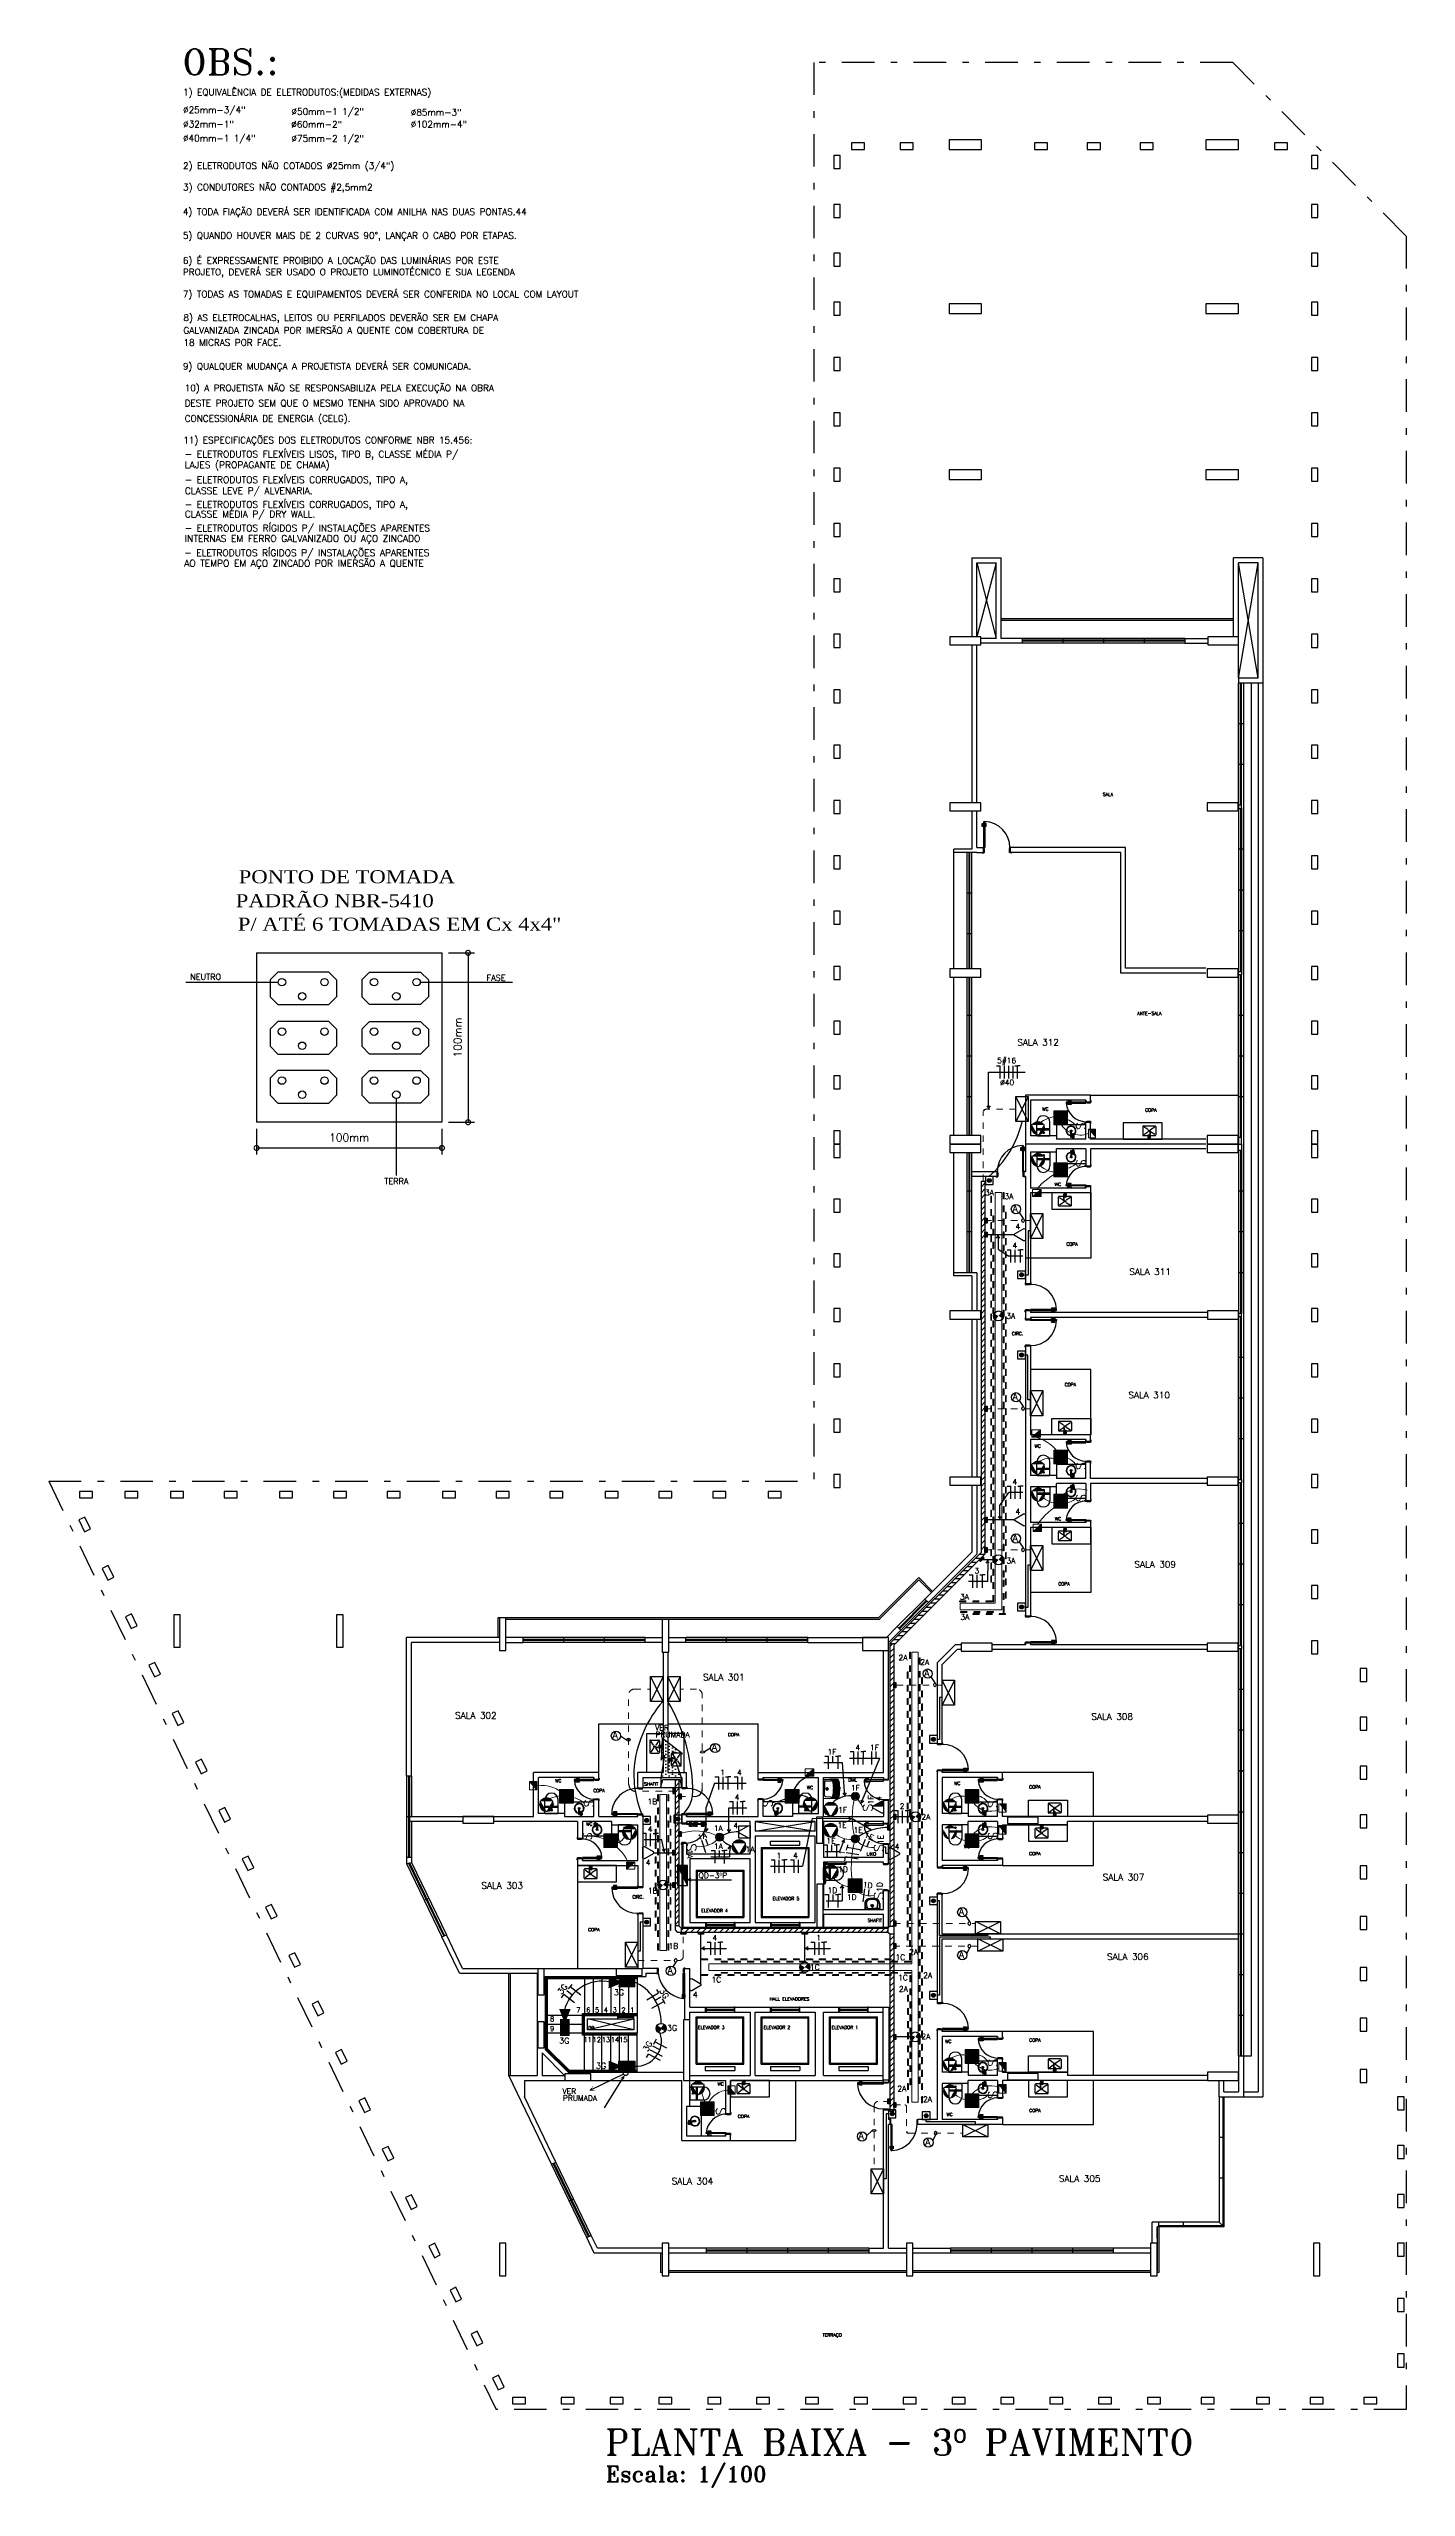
# Model space of a CAD drawing. Extents: x 544 to 914, y -40 to 56.
# Drawn here: x 543.75 to 564.59, y -12.62 to 24.81 of the extents above; entities that cross this region are included whole.
import ezdxf
from ezdxf.enums import TextEntityAlignment as Align
from ezdxf.lldxf.tags import DXFTag

# ---------------------------------------------------------------- set-up
doc = ezdxf.new("R2010")
doc.units = 0
doc.header["$LTSCALE"] = 0.5
doc.header["$MEASUREMENT"] = 0
for name, pattern in [('CONTINU', [0]), ('DASHDOT', [1, 0.5, -0.25, 0, -0.25]), ('DASHDOT2', [0.5, 0.25, -0.125, 0, -0.125]), ('HIDDEN', [0.375, 0.25, -0.125])]:
    doc.linetypes.add(name, pattern=pattern)
doc.layers.get('0').update_dxf_attribs({"linetype": 'CONTINUOUS'})
doc.layers.get('Defpoints').update_dxf_attribs({"linetype": 'CONTINUOUS'})
for name, color, linetype in [('2', 1, 'CONTINUOUS'), ('3', 1, 'CONTINUOUS'), ('A-01', 1, 'CONTINUOUS'), ('A-02', 2, 'CONTINUOUS'), ('A-03', 3, 'CONTINUOUS'), ('A-05', 5, 'CONTINUOUS'), ('ARQ_JANELAS2', 1, 'HIDDEN2'), ('ARQ_MARCOS', 2, 'CONTINUOUS'), ('ARQ_PORTAS', 2, 'CONTINUOUS'), ('CABOS', 5, 'CONTINUOUS'), ('Carimbo', 2, 'CONTINUOUS'), ('COTAS', 240, 'CONTINUOUS'), ('COZINHA', 2, 'CONTINUOUS'), ('ELE-ELETROCALHA', 250, 'CONTINUOUS'), ('ELETRODUTO', 5, 'CONTINUOUS'), ('EQUIPAMENTOS', 3, 'CONTINUOUS'), ('FIAÇÃO', 15, 'CONTINUOUS'), ('h2o_contador', 2, 'CONTINUOUS'), ('INTERRUPTOR', 3, 'CONTINUOUS'), ('JANELA', 1, 'CONTINUOUS'), ('Legenda', 250, 'CONTINUOUS'), ('LUMINO', 3, 'CONTINUOUS'), ('PAREDE', 8, 'CONTINUOUS'), ('PORTA', 2, 'CONTINUOUS'), ('Proj', 1, 'HIDDEN'), ('REDE-ESTRUTURADA', 3, 'CONTINUOUS'), ('S4', 4, 'CONTINUOUS'), ('SAN', 2, 'CONTINUOUS'), ('SANITÁRIOS', 2, 'CONTINUOUS'), ('SETAS', 1, 'CONTINUOUS'), ('SIMBOLOS', 2, 'CONTINUOUS'), ('T', 250, 'CONTINUOUS'), ('T1', 250, 'CONTINUOUS'), ('TEL-TOMADA COAXIAL', 3, 'CONTINUOUS'), ('TEXTO', 7, 'CONTINUOUS'), ('TEXTO - TOMADAS', 250, 'CONTINUOUS'), ('TOMADAS', 3, 'CONTINUOUS'), ('TUBULACAO', 5, 'CONTINUOUS'), ('Título', 3, 'CONTINUOUS')]:
    doc.layers.add(name, color=color, linetype=linetype)
doc.layers.add('ARQ-HAC', color=8, linetype='CONTINUOUS', lineweight=9)
doc.layers.add('Luminotécnico', color=142, linetype='CONTINUOUS', lineweight=0)
doc.styles.add('r80', font='romans.shx', dxfattribs={"height": 0.175})
doc.styles.add('ROMANC', font='romanc.shx')
doc.styles.add('ROMANS', font='romans.shx')
doc.styles.add('ROMANT', font='romant', dxfattribs={"height": 0.2})
doc.styles.get("Standard").update_dxf_attribs({"font": 'simplex.shx'})
doc.styles.add('style3', font='times.ttf', dxfattribs={"height": 0.4})
doc.styles.add('T20', font='simplex.shx', dxfattribs={"height": 0.1})
tags = doc.linetypes.add('HIDDEN2', pattern=[0.1875, 0.125, -0.0625]).pattern_tags.tags
tags[6:7] = [DXFTag(74, 4), DXFTag(75, 0), DXFTag(340, '0'), DXFTag(46, 1.0), DXFTag(50, 0.0), DXFTag(44, 0.0), DXFTag(45, 0.0)]
tags[4:5] = [DXFTag(74, 4), DXFTag(75, 0), DXFTag(340, '0'), DXFTag(46, 1.0), DXFTag(50, 0.0), DXFTag(44, 0.0), DXFTag(45, 0.0)]
pattern_1 = [(45, (-911.96701, 133.78069), (-0.0441941738, 0.0441941738), [])]

# ---------------------------------------------------------------- blocks, each defined once
blk = doc.blocks.new('A')
at = {"layer": 'TOMADAS'}
blk.add_hatch(color=256, dxfattribs=at).paths.add_polyline_path([(1807.059, -85.114, 1), (1807, -85.114, 1)])
blk.add_lwpolyline([(1806.972, -85.175), (1807.087, -85.175), (1807.087, -85.053), (1806.972, -85.053)], close=True, dxfattribs=at)
blk.add_circle((1807.03, -85.114), 0.0297, dxfattribs=at)
blk = doc.blocks.new('T')
at = {"layer": 'TOMADAS'}
for p, q in [((-55.649, 372.205), (-55.649, 372.032)), ((-55.465, 372.138), (-55.616, 372.225)), ((-55.616, 372.012), (-55.465, 372.099))]:
    blk.add_line(p, q, dxfattribs=at)
for centre, start, end in [((-55.627, 372.205), 60, 180), ((-55.627, 372.032), 180, 300), ((-55.476, 372.119), 300, 60)]:
    blk.add_arc(centre, 0.0225, start, end, dxfattribs=at)
blk = doc.blocks.new('_DOTSMALL')
at = {"color": 0, "linetype": 'ByBlock', "const_width": 0.5}
blk.add_lwpolyline([(-0.0625, 0, 1), (0.0625, 0, 1)], format="xyb", close=True, dxfattribs=at)

msp = doc.modelspace()

# ---------------------------------------------------------------- hatches: boundary and pattern name
at = {"layer": 'ELE-ELETROCALHA', "ltscale": 0.06}
h = msp.add_hatch(dxfattribs=at)
h.set_pattern_fill('ANSI31', color=256, scale=0.5, style=0)
h.set_pattern_definition(pattern_1)
h.paths.add_polyline_path([(558.122, 7.431), (558.062, 7.431), (558.062, 1.754), (558.122, 1.757)])
h = msp.add_hatch(dxfattribs=at)
h.set_pattern_fill('ANSI31', color=256, scale=0.5, style=0)
h.set_pattern_definition(pattern_1)
h.paths.add_polyline_path([(553.363, -4.005), (553.423, -4.005), (553.423, -1.754), (553.363, -1.754)])
at = {"layer": 'ELE-ELETROCALHA', "linetype": 'CONTINU'}
msp.add_hatch(color=3, dxfattribs=at).paths.add_polyline_path([(556.396, -2.176), (556.566, -2.176), (556.566, -2.101, 0.57735), (556.537, -2.084), (556.406, -2.159, 0.267949)])
at = {"layer": 'ELE-ELETROCALHA', "ltscale": 0.06}
h = msp.add_hatch(dxfattribs=at)
h.set_pattern_fill('ANSI31', color=256, scale=0.5, style=0)
h.set_pattern_definition(pattern_1)
h.paths.add_polyline_path([(556.724, -4.126), (556.663, -4.126), (556.663, -6.847), (556.724, -6.847)])
at = {"layer": 'ELETRODUTO', "linetype": 'DASHDOT2', "ltscale": 0.06}
for points in [[(558.122, 6.784), (558.154, 6.784), (558.154, 6.863), (558.122, 6.863)], [(558.122, 6.567), (558.154, 6.567), (558.154, 6.646), (558.122, 6.646)], [(558.122, 3.895), (558.154, 3.895), (558.154, 3.975), (558.122, 3.975)], [(558.122, 2.189), (558.154, 2.189), (558.154, 2.269), (558.122, 2.269)], [(558.03, 1.612), (558.052, 1.589), (558.109, 1.644), (558.087, 1.667)], [(558.122, 1.727), (558.154, 1.727), (558.154, 1.807), (558.122, 1.807)], [(556.724, -0.347), (556.755, -0.347), (556.755, -0.267), (556.724, -0.267)], [(553.363, -1.973), (553.331, -1.973), (553.331, -1.894), (553.363, -1.894)], [(553.423, -2.056), (553.455, -2.056), (553.455, -1.976), (553.423, -1.976)], [(553.423, -2.634), (553.455, -2.634), (553.455, -2.554), (553.423, -2.554)], [(556.632, -2.533), (556.663, -2.533), (556.663, -2.454), (556.632, -2.454)], [(556.724, -2.369), (556.755, -2.369), (556.755, -2.289), (556.724, -2.289)], [(553.331, -2.919), (553.363, -2.919), (553.363, -2.84), (553.331, -2.84)], [(553.331, -3.415), (553.363, -3.415), (553.363, -3.336), (553.331, -3.336)], [(553.53, -4.129), (553.53, -4.098), (553.451, -4.098), (553.451, -4.129)], [(553.801, -4.129), (553.801, -4.098), (553.721, -4.098), (553.721, -4.129)], [(555.396, -4.129), (555.396, -4.098), (555.316, -4.098), (555.316, -4.129)], [(556.724, -4.006), (556.755, -4.006), (556.755, -3.926), (556.724, -3.926)], [(556.724, -4.353), (556.755, -4.353), (556.755, -4.274), (556.724, -4.274)], [(556.724, -5.749), (556.755, -5.749), (556.755, -5.669), (556.724, -5.669)], [(556.633, -6.737), (556.664, -6.737), (556.664, -6.658), (556.633, -6.658)], [(556.724, -6.792), (556.755, -6.792), (556.755, -6.713), (556.724, -6.713)]]:
    msp.add_hatch(color=256, dxfattribs=at).paths.add_polyline_path(points)
at = {"layer": 'LUMINO'}
h = msp.add_hatch(color=256, dxfattribs=at)
h.paths.add_polyline_path([(558.377, 5.42), (558.33, 5.36), (558.397, 5.323, 0.124965), (558.407, 5.36, 0.233353)])
h.paths.add_polyline_path([(558.284, 5.299), (558.33, 5.36), (558.263, 5.396, 0.124965), (558.254, 5.36, 0.233353)])
h = msp.add_hatch(color=256, dxfattribs=at)
h.paths.add_polyline_path([(558.377, 1.677), (558.33, 1.617), (558.397, 1.58, 0.124965), (558.407, 1.617, 0.233353)])
h.paths.add_polyline_path([(558.283, 1.556), (558.33, 1.617), (558.263, 1.653, 0.124965), (558.253, 1.617, 0.233353)])
h = msp.add_hatch(color=256, dxfattribs=at)
h.paths.add_polyline_path([(557.101, -2.268), (557.054, -2.329), (557.121, -2.366, 0.124965), (557.131, -2.329, 0.233353)])
h.paths.add_polyline_path([(557.007, -2.39), (557.054, -2.329), (556.987, -2.293, 0.124965), (556.977, -2.329, 0.233353)])
h = msp.add_hatch(color=256, dxfattribs=at)
h.paths.add_polyline_path([(553.225, -3.315), (553.178, -3.376), (553.246, -3.412, 0.124965), (553.255, -3.376, 0.233353)])
h.paths.add_polyline_path([(553.132, -3.436), (553.178, -3.376), (553.111, -3.339, 0.124965), (553.102, -3.376, 0.233353)])
for points in [[(553.552, -3.382), (553.552, -3.075), (553.4, -3.075)], [(552.342, -4.779), (552.562, -4.867), (552.342, -4.955)], [(552.495, -4.84), (552.495, -4.793), (552.752, -4.793), (552.752, -4.942), (552.495, -4.942), (552.495, -4.894), (552.562, -4.867)], [(551.759, -5.282), (551.671, -5.502), (551.584, -5.282)], [(551.698, -5.435), (551.745, -5.435), (551.745, -5.692), (551.597, -5.692), (551.597, -5.435), (551.645, -5.435), (551.671, -5.502)], [(552.342, -6.247), (552.562, -6.16), (552.342, -6.072)], [(552.495, -6.186), (552.495, -6.233), (552.752, -6.233), (552.752, -6.085), (552.495, -6.085), (552.495, -6.133), (552.562, -6.16)]]:
    msp.add_hatch(color=256, dxfattribs=at).paths.add_polyline_path(points)
h = msp.add_hatch(color=256, dxfattribs=at)
h.paths.add_polyline_path([(555.403, -4.578), (555.356, -4.639), (555.423, -4.675, 0.124965), (555.433, -4.639, 0.233353)])
h.paths.add_polyline_path([(555.309, -4.699), (555.356, -4.639), (555.289, -4.602, 0.124965), (555.279, -4.639, 0.233353)])
h = msp.add_hatch(color=256, dxfattribs=at)
h.paths.add_polyline_path([(553.195, -5.516), (553.149, -5.577), (553.216, -5.613, 0.124965), (553.225, -5.577, 0.233353)])
h.paths.add_polyline_path([(553.102, -5.638), (553.149, -5.577), (553.082, -5.54, 0.124965), (553.072, -5.577, 0.233353)])
h = msp.add_hatch(color=256, dxfattribs=at)
h.paths.add_polyline_path([(557.097, -5.648), (557.051, -5.709), (557.118, -5.746, 0.124965), (557.127, -5.709, 0.233353)])
h.paths.add_polyline_path([(557.004, -5.77), (557.051, -5.709), (556.983, -5.673, 0.124965), (556.974, -5.709, 0.233353)])
at = {"layer": 'Luminotécnico', "linetype": 'CONTINU'}
h = msp.add_hatch(color=3, dxfattribs=at)
h.paths.add_polyline_path([(558.829, 8.243, 1), (559.045, 8.243, 1)])
h.paths.add_polyline_path([(559.011, 8.307, -0.57735), (559.028, 8.277), (558.953, 8.146, -0.57735), (558.919, 8.146), (558.843, 8.277, -0.57735), (558.86, 8.307)], flags=16)
at = {"layer": 'Luminotécnico'}
for points in [[(559.178, 8.507), (559.178, 8.295), (559.39, 8.295), (559.39, 8.507)], [(559.82, 8.096), (559.82, 8.227), (559.71, 8.227)], [(559.178, 7.709), (559.178, 7.497), (559.39, 7.497), (559.39, 7.709)], [(558.853, 7.193), (558.984, 7.193), (558.984, 7.303)], [(558.844, 3.5), (558.976, 3.5), (558.976, 3.61)], [(559.178, 3.301), (559.178, 3.089), (559.39, 3.089), (559.39, 3.301)], [(559.178, 2.623), (559.178, 2.411), (559.39, 2.411), (559.39, 2.623)], [(558.86, 2.051), (558.992, 2.051), (558.992, 2.161)], [(551.24, -1.917), (551.24, -1.785), (551.13, -1.785)], [(555.363, -1.703), (555.494, -1.703), (555.494, -1.593)], [(551.59, -1.91), (551.59, -2.122), (551.802, -2.122), (551.802, -1.91)], [(555.055, -1.91), (555.055, -2.122), (555.267, -2.122), (555.267, -1.91)], [(556.131, -2.061, 1), (556.131, -1.966, 1)], [(557.818, -1.91), (557.818, -2.122), (558.03, -2.122), (558.03, -1.91)], [(558.447, -2.26), (558.447, -2.128), (558.337, -2.128)], [(552.268, -2.589), (552.268, -2.801), (552.48, -2.801), (552.48, -2.589)], [(554.047, -2.689, 1), (554.047, -2.594, 1)], [(556.131, -2.714, 1), (556.131, -2.619, 1)], [(557.818, -2.589), (557.818, -2.801), (558.03, -2.801), (558.03, -2.589)], [(558.446, -2.597), (558.446, -2.465), (558.336, -2.465)], [(552.748, -3.025), (552.616, -3.025), (552.616, -3.135)], [(556.022, -3.279), (556.022, -3.491), (556.234, -3.491), (556.234, -3.279)], [(557.818, -5.904), (557.818, -6.116), (558.03, -6.116), (558.03, -5.904)], [(558.447, -6.235), (558.447, -6.103), (558.337, -6.103)], [(553.752, -6.705), (553.752, -6.917), (553.964, -6.917), (553.964, -6.705)], [(554.174, -6.457), (554.174, -6.589), (554.285, -6.589)], [(557.818, -6.582), (557.818, -6.794), (558.03, -6.794), (558.03, -6.582)], [(558.446, -6.572), (558.446, -6.44), (558.336, -6.44)]]:
    msp.add_hatch(color=3, dxfattribs=at).paths.add_polyline_path(points)
at = {"layer": 'Luminotécnico', "linetype": 'CONTINU'}
h = msp.add_hatch(color=3, dxfattribs=at)
h.paths.add_polyline_path([(558.831, 7.755, 1), (559.047, 7.755, 1)])
h.paths.add_polyline_path([(559.014, 7.819, -0.57735), (559.03, 7.79), (558.955, 7.659, -0.57735), (558.921, 7.659), (558.845, 7.79, -0.57735), (558.862, 7.819)], flags=16)
h = msp.add_hatch(color=3, dxfattribs=at)
h.paths.add_polyline_path([(558.828, 3.032, 1), (559.045, 3.032, 1)])
h.paths.add_polyline_path([(559.011, 3.096, -0.57735), (559.028, 3.067), (558.953, 2.936, -0.57735), (558.919, 2.936), (558.843, 3.067, -0.57735), (558.86, 3.096)], flags=16)
h = msp.add_hatch(color=3, dxfattribs=at)
h.paths.add_polyline_path([(558.831, 2.618, 1), (559.047, 2.618, 1)])
h.paths.add_polyline_path([(559.014, 2.681, -0.57735), (559.03, 2.652), (558.955, 2.521, -0.57735), (558.921, 2.521), (558.845, 2.652, -0.57735), (558.862, 2.681)], flags=16)
h = msp.add_hatch(color=3, dxfattribs=at)
h.paths.add_polyline_path([(551.281, -2.141, 1), (551.498, -2.141, 1)])
h.paths.add_polyline_path([(551.464, -2.078, -0.57735), (551.481, -2.107), (551.405, -2.238, -0.57735), (551.371, -2.238), (551.296, -2.107, -0.57735), (551.313, -2.078)], flags=16)
h = msp.add_hatch(color=3, dxfattribs=at)
h.paths.add_polyline_path([(555.333, -2.137, 1), (555.549, -2.137, 1)])
h.paths.add_polyline_path([(555.516, -2.073, -0.57735), (555.533, -2.103), (555.457, -2.233, -0.57735), (555.423, -2.233), (555.348, -2.103, -0.57735), (555.365, -2.073)], flags=16)
h = msp.add_hatch(color=3, dxfattribs=at)
h.paths.add_polyline_path([(555.646, -2.211, 1), (555.863, -2.211, 1)])
h.paths.add_polyline_path([(555.829, -2.148, -0.57735), (555.846, -2.177), (555.77, -2.308, -0.57735), (555.737, -2.308), (555.661, -2.177, -0.57735), (555.678, -2.148)], flags=16)
h = msp.add_hatch(color=3, dxfattribs=at)
h.paths.add_polyline_path([(557.474, -2.155, 1), (557.691, -2.155, 1)])
h.paths.add_polyline_path([(557.657, -2.092, -0.57735), (557.674, -2.121), (557.599, -2.252, -0.57735), (557.565, -2.252), (557.489, -2.121, -0.57735), (557.506, -2.092)], flags=16)
h = msp.add_hatch(color=3, dxfattribs=at)
h.paths.add_polyline_path([(552.558, -2.572, 1), (552.774, -2.572, 1)])
h.paths.add_polyline_path([(552.741, -2.508, -0.57735), (552.758, -2.537), (552.682, -2.668, -0.57735), (552.648, -2.668), (552.573, -2.537, -0.57735), (552.59, -2.508)], flags=16)
h = msp.add_hatch(color=3, dxfattribs=at)
h.paths.add_polyline_path([(555.646, -2.536, 1), (555.863, -2.536, 1)])
h.paths.add_polyline_path([(555.829, -2.472, -0.57735), (555.846, -2.502), (555.77, -2.632, -0.57735), (555.737, -2.632), (555.661, -2.502, -0.57735), (555.678, -2.472)], flags=16)
h = msp.add_hatch(color=3, dxfattribs=at)
h.paths.add_polyline_path([(557.477, -2.57, 1), (557.693, -2.57, 1)])
h.paths.add_polyline_path([(557.66, -2.506, -0.57735), (557.676, -2.535), (557.601, -2.666, -0.57735), (557.567, -2.666), (557.491, -2.535, -0.57735), (557.508, -2.506)], flags=16)
h = msp.add_hatch(color=3, dxfattribs=at)
h.paths.add_polyline_path([(554.238, -2.788, 1), (554.455, -2.788, 1)])
h.paths.add_polyline_path([(554.421, -2.724, -0.57735), (554.438, -2.753), (554.363, -2.884, -0.57735), (554.329, -2.884), (554.253, -2.753, -0.57735), (554.27, -2.724)], flags=16)
h = msp.add_hatch(color=3, dxfattribs=at)
h.paths.add_polyline_path([(555.653, -3.177, 1), (555.87, -3.177, 1)])
h.paths.add_polyline_path([(555.836, -3.113, -0.57735), (555.853, -3.143), (555.777, -3.274, -0.57735), (555.744, -3.274), (555.668, -3.143, -0.57735), (555.685, -3.113)], flags=16)
h = msp.add_hatch(color=3, dxfattribs=at)
h.paths.add_polyline_path([(557.474, -6.13, 1), (557.691, -6.13, 1)])
h.paths.add_polyline_path([(557.657, -6.067, -0.57735), (557.674, -6.096), (557.599, -6.227, -0.57735), (557.565, -6.227), (557.489, -6.096, -0.57735), (557.506, -6.067)], flags=16)
h = msp.add_hatch(color=3, dxfattribs=at)
h.paths.add_polyline_path([(553.605, -6.492, 1), (553.822, -6.492, 1)])
h.paths.add_polyline_path([(553.788, -6.428, -0.57735), (553.805, -6.457), (553.729, -6.588, -0.57735), (553.696, -6.588), (553.62, -6.457, -0.57735), (553.637, -6.428)], flags=16)
h = msp.add_hatch(color=3, dxfattribs=at)
h.paths.add_polyline_path([(557.477, -6.545, 1), (557.693, -6.545, 1)])
h.paths.add_polyline_path([(557.66, -6.481, -0.57735), (557.676, -6.51), (557.601, -6.641, -0.57735), (557.567, -6.641), (557.491, -6.51, -0.57735), (557.508, -6.481)], flags=16)
at = {"layer": 'TEL-TOMADA COAXIAL', "linetype": 'DASHDOT2', "ltscale": 0.06}
h = msp.add_hatch(dxfattribs=at)
h.set_pattern_fill('DOTS', color=256, scale=0.032, angle=270, style=0)
h.set_pattern_definition([(270, (306.128993, 414.275715), (0.0508, -0.0254), [0, -0.0508])])
h.paths.add_polyline_path([(553.143, -1.729), (553.46, -1.729), (553.326, -1.326), (553.477, -1.362), (553.166, -1.122), (553.149, -1.458), (553.203, -1.384)])
at = {"layer": 'TOMADAS'}
for points in [[(553.406, -2.334, 1), (553.406, -2.393, 1)], [(553.406, -2.334, 1), (553.406, -2.393, 1)], [(557.22, -6.888, 1), (557.22, -6.948, 1)], [(557.22, -6.888, 1), (557.22, -6.948, 1)]]:
    msp.add_hatch(color=256, dxfattribs=at).paths.add_polyline_path(points)

# ---------------------------------------------------------------- linework, layer by layer
at = {"color": 1, "linetype": 'ByBlock'}
for p, q in [((549.884, 10.934), (550.285, 10.934)), ((550.185, 10.934), (550.185, 8.334)), ((545.853, 10.484), (547.269, 10.484)), ((549.452, 10.482), (550.868, 10.482)), ((549.081, 8.699), (549.081, 7.515)), ((549.884, 8.334), (550.285, 8.334)), ((546.937, 8.233), (546.937, 7.839)), ((546.937, 7.939), (549.784, 7.939)), ((549.784, 8.234), (549.784, 7.839))]:
    msp.add_line(p, q, dxfattribs=at)
at = {"color": 3}
msp.add_lwpolyline([(554.516, -2.466), (554.516, -2.658), (554.343, -2.658), (554.343, -2.466)], close=True, dxfattribs=at)
at = {"layer": '2', "color": 6}
for points in [[(556.071, 23.267), (556.271, 23.267), (556.271, 23.367), (556.071, 23.367), (556.071, 23.267)], [(556.821, 23.267), (557.021, 23.267), (557.021, 23.367), (556.821, 23.367), (556.821, 23.267)], [(557.571, 23.267), (558.071, 23.267), (558.071, 23.417), (557.571, 23.417), (557.571, 23.267)], [(558.881, 23.267), (559.081, 23.267), (559.081, 23.367), (558.881, 23.367), (558.881, 23.267)], [(559.694, 23.267), (559.894, 23.267), (559.894, 23.367), (559.694, 23.367), (559.694, 23.267)], [(560.506, 23.267), (560.706, 23.267), (560.706, 23.367), (560.506, 23.367), (560.506, 23.267)], [(561.516, 23.267), (562.016, 23.267), (562.016, 23.417), (561.516, 23.417), (561.516, 23.267)], [(562.566, 23.267), (562.766, 23.267), (562.766, 23.367), (562.566, 23.367), (562.566, 23.267)], [(555.799, 22.974), (555.899, 22.974), (555.899, 23.174), (555.799, 23.174), (555.799, 22.974)], [(563.134, 22.974), (563.234, 22.974), (563.234, 23.174), (563.134, 23.174), (563.134, 22.974)], [(555.799, 22.224), (555.899, 22.224), (555.899, 22.424), (555.799, 22.424), (555.799, 22.224)], [(563.134, 22.224), (563.234, 22.224), (563.234, 22.424), (563.134, 22.424), (563.134, 22.224)], [(555.799, 21.474), (555.899, 21.474), (555.899, 21.674), (555.799, 21.674), (555.799, 21.474)], [(563.134, 21.474), (563.234, 21.474), (563.234, 21.674), (563.134, 21.674), (563.134, 21.474)], [(555.799, 20.724), (555.899, 20.724), (555.899, 20.924), (555.799, 20.924), (555.799, 20.724)], [(557.571, 20.749), (558.071, 20.749), (558.071, 20.899), (557.571, 20.899), (557.571, 20.749)], [(561.516, 20.749), (562.016, 20.749), (562.016, 20.899), (561.516, 20.899), (561.516, 20.749)], [(563.134, 20.724), (563.234, 20.724), (563.234, 20.924), (563.134, 20.924), (563.134, 20.724)], [(555.799, 19.874), (555.899, 19.874), (555.899, 20.074), (555.799, 20.074), (555.799, 19.874)], [(563.134, 19.874), (563.234, 19.874), (563.234, 20.074), (563.134, 20.074), (563.134, 19.874)], [(555.799, 19.024), (555.899, 19.024), (555.899, 19.224), (555.799, 19.224), (555.799, 19.024)], [(563.134, 19.024), (563.234, 19.024), (563.234, 19.224), (563.134, 19.224), (563.134, 19.024)], [(555.799, 18.174), (555.899, 18.174), (555.899, 18.374), (555.799, 18.374), (555.799, 18.174)], [(557.571, 18.199), (558.071, 18.199), (558.071, 18.349), (557.571, 18.349), (557.571, 18.199)], [(561.516, 18.199), (562.016, 18.199), (562.016, 18.349), (561.516, 18.349), (561.516, 18.199)], [(563.134, 18.174), (563.234, 18.174), (563.234, 18.374), (563.134, 18.374), (563.134, 18.174)], [(555.799, 17.324), (555.899, 17.324), (555.899, 17.524), (555.799, 17.524), (555.799, 17.324)], [(563.134, 17.324), (563.234, 17.324), (563.234, 17.524), (563.134, 17.524), (563.134, 17.324)], [(555.799, 16.474), (555.899, 16.474), (555.899, 16.674), (555.799, 16.674), (555.799, 16.474)], [(563.134, 16.474), (563.234, 16.474), (563.234, 16.674), (563.134, 16.674), (563.134, 16.474)], [(555.799, 15.624), (555.899, 15.624), (555.899, 15.824), (555.799, 15.824), (555.799, 15.624)], [(557.584, 15.662), (558.059, 15.662), (558.059, 15.787), (557.584, 15.787), (557.584, 15.662)], [(561.542, 15.662), (562.017, 15.662), (562.017, 15.787), (561.542, 15.787), (561.542, 15.662)], [(563.134, 15.624), (563.234, 15.624), (563.234, 15.824), (563.134, 15.824), (563.134, 15.624)], [(555.799, 14.774), (555.899, 14.774), (555.899, 14.974), (555.799, 14.974), (555.799, 14.774)], [(563.134, 14.774), (563.234, 14.774), (563.234, 14.974), (563.134, 14.974), (563.134, 14.774)], [(555.799, 13.924), (555.899, 13.924), (555.899, 14.124), (555.799, 14.124), (555.799, 13.924)], [(563.134, 13.924), (563.234, 13.924), (563.234, 14.124), (563.134, 14.124), (563.134, 13.924)], [(555.799, 13.074), (555.899, 13.074), (555.899, 13.274), (555.799, 13.274), (555.799, 13.074)], [(557.584, 13.112), (558.059, 13.112), (558.059, 13.237), (557.584, 13.237), (557.584, 13.112)], [(561.534, 13.112), (562.009, 13.112), (562.009, 13.237), (561.534, 13.237), (561.534, 13.112)], [(563.134, 13.074), (563.234, 13.074), (563.234, 13.274), (563.134, 13.274), (563.134, 13.074)], [(555.799, 12.224), (555.899, 12.224), (555.899, 12.424), (555.799, 12.424), (555.799, 12.224)], [(563.134, 12.224), (563.234, 12.224), (563.234, 12.424), (563.134, 12.424), (563.134, 12.224)], [(555.799, 11.374), (555.899, 11.374), (555.899, 11.574), (555.799, 11.574), (555.799, 11.374)], [(563.134, 11.374), (563.234, 11.374), (563.234, 11.574), (563.134, 11.574), (563.134, 11.374)], [(555.799, 10.524), (555.899, 10.524), (555.899, 10.724), (555.799, 10.724), (555.799, 10.524)], [(557.584, 10.562), (558.059, 10.562), (558.059, 10.687), (557.584, 10.687), (557.584, 10.562)], [(561.534, 10.562), (562.009, 10.562), (562.009, 10.687), (561.534, 10.687), (561.534, 10.562)], [(563.134, 10.524), (563.234, 10.524), (563.234, 10.724), (563.134, 10.724), (563.134, 10.524)], [(555.799, 9.684), (555.899, 9.684), (555.899, 9.884), (555.799, 9.884), (555.799, 9.684)], [(563.134, 9.684), (563.234, 9.684), (563.234, 9.884), (563.134, 9.884), (563.134, 9.684)], [(555.799, 8.844), (555.899, 8.844), (555.899, 9.044), (555.799, 9.044), (555.799, 8.844)], [(563.134, 8.844), (563.234, 8.844), (563.234, 9.044), (563.134, 9.044), (563.134, 8.844)], [(555.799, 8.004), (555.899, 8.004), (555.899, 8.204), (555.799, 8.204), (555.799, 8.004)], [(555.799, 7.794), (555.899, 7.794), (555.899, 7.994), (555.799, 7.994), (555.799, 7.794)], [(557.584, 8.004), (558.059, 8.004), (558.059, 8.129), (557.584, 8.129), (557.584, 8.004)], [(557.584, 7.869), (558.059, 7.869), (558.059, 7.994), (557.584, 7.994), (557.584, 7.869)], [(561.534, 8.004), (562.009, 8.004), (562.009, 8.129), (561.534, 8.129), (561.534, 8.004)], [(561.534, 7.869), (562.009, 7.869), (562.009, 7.994), (561.534, 7.994), (561.534, 7.869)], [(563.134, 8.004), (563.234, 8.004), (563.234, 8.204), (563.134, 8.204), (563.134, 8.004)], [(563.134, 7.794), (563.234, 7.794), (563.234, 7.994), (563.134, 7.994), (563.134, 7.794)], [(555.799, 6.954), (555.899, 6.954), (555.899, 7.154), (555.799, 7.154), (555.799, 6.954)], [(563.134, 6.954), (563.234, 6.954), (563.234, 7.154), (563.134, 7.154), (563.134, 6.954)], [(555.799, 6.114), (555.899, 6.114), (555.899, 6.314), (555.799, 6.314), (555.799, 6.114)], [(563.134, 6.114), (563.234, 6.114), (563.234, 6.314), (563.134, 6.314), (563.134, 6.114)], [(555.799, 5.274), (555.899, 5.274), (555.899, 5.474), (555.799, 5.474), (555.799, 5.274)], [(557.584, 5.312), (558.059, 5.312), (558.059, 5.437), (557.584, 5.437), (557.584, 5.312)], [(561.541, 5.312), (562.016, 5.312), (562.016, 5.437), (561.541, 5.437), (561.541, 5.312)], [(563.134, 5.274), (563.234, 5.274), (563.234, 5.474), (563.134, 5.474), (563.134, 5.274)], [(555.799, 4.424), (555.899, 4.424), (555.899, 4.624), (555.799, 4.624), (555.799, 4.424)], [(563.134, 4.424), (563.234, 4.424), (563.234, 4.624), (563.134, 4.624), (563.134, 4.424)], [(555.799, 3.574), (555.899, 3.574), (555.899, 3.774), (555.799, 3.774), (555.799, 3.574)], [(563.134, 3.574), (563.234, 3.574), (563.234, 3.774), (563.134, 3.774), (563.134, 3.574)], [(544.216, 2.567), (544.416, 2.567), (544.416, 2.667), (544.216, 2.667), (544.216, 2.567)], [(544.916, 2.567), (545.116, 2.567), (545.116, 2.667), (544.916, 2.667), (544.916, 2.567)], [(545.616, 2.567), (545.816, 2.567), (545.816, 2.667), (545.616, 2.667), (545.616, 2.567)], [(546.441, 2.567), (546.641, 2.567), (546.641, 2.667), (546.441, 2.667), (546.441, 2.567)], [(547.291, 2.567), (547.491, 2.567), (547.491, 2.667), (547.291, 2.667), (547.291, 2.567)], [(548.116, 2.567), (548.316, 2.567), (548.316, 2.667), (548.116, 2.667), (548.116, 2.567)], [(548.941, 2.567), (549.141, 2.567), (549.141, 2.667), (548.941, 2.667), (548.941, 2.567)], [(549.791, 2.567), (549.991, 2.567), (549.991, 2.667), (549.791, 2.667), (549.791, 2.567)], [(550.616, 2.567), (550.816, 2.567), (550.816, 2.667), (550.616, 2.667), (550.616, 2.567)], [(551.441, 2.567), (551.641, 2.567), (551.641, 2.667), (551.441, 2.667), (551.441, 2.567)], [(552.291, 2.567), (552.491, 2.567), (552.491, 2.667), (552.291, 2.667), (552.291, 2.567)], [(553.116, 2.567), (553.316, 2.567), (553.316, 2.667), (553.116, 2.667), (553.116, 2.567)], [(553.941, 2.567), (554.141, 2.567), (554.141, 2.667), (553.941, 2.667), (553.941, 2.567)], [(554.791, 2.567), (554.991, 2.567), (554.991, 2.667), (554.791, 2.667), (554.791, 2.567)], [(555.799, 2.724), (555.899, 2.724), (555.899, 2.924), (555.799, 2.924), (555.799, 2.724)], [(557.584, 2.762), (558.059, 2.762), (558.059, 2.887), (557.584, 2.887), (557.584, 2.762)], [(561.534, 2.762), (562.009, 2.762), (562.009, 2.887), (561.534, 2.887), (561.534, 2.762)], [(563.134, 2.724), (563.234, 2.724), (563.234, 2.924), (563.134, 2.924), (563.134, 2.724)], [(544.385, 2.091), (544.299, 2.271), (544.208, 2.228), (544.295, 2.048), (544.385, 2.091)], [(563.134, 1.874), (563.234, 1.874), (563.234, 2.074), (563.134, 2.074), (563.134, 1.874)], [(544.744, 1.348), (544.657, 1.528), (544.567, 1.485), (544.654, 1.305), (544.744, 1.348)], [(563.134, 1.024), (563.234, 1.024), (563.234, 1.224), (563.134, 1.224), (563.134, 1.024)], [(545.102, 0.605), (545.015, 0.785), (544.925, 0.742), (545.012, 0.562), (545.102, 0.605)], [(545.666, 0.274), (545.766, 0.274), (545.766, 0.774), (545.666, 0.774), (545.666, 0.274)], [(548.166, 0.274), (548.266, 0.274), (548.266, 0.774), (548.166, 0.774), (548.166, 0.274)], [(550.666, 0.224), (550.766, 0.224), (550.766, 0.724), (550.666, 0.724), (550.666, 0.224)], [(553.166, 0.199), (553.266, 0.199), (553.266, 0.699), (553.166, 0.699), (553.166, 0.199)], [(556.241, 0.224), (556.641, 0.224), (556.641, 0.424), (556.241, 0.424), (556.241, 0.224)], [(545.46, -0.138), (545.373, 0.042), (545.283, -0.001), (545.37, -0.182), (545.46, -0.138)], [(557.759, 0.212), (558.234, 0.212), (558.234, 0.337), (557.759, 0.337), (557.759, 0.212)], [(561.534, 0.212), (562.009, 0.212), (562.009, 0.337), (561.534, 0.337), (561.534, 0.212)], [(563.134, 0.174), (563.234, 0.174), (563.234, 0.374), (563.134, 0.374), (563.134, 0.174)], [(563.884, -0.251), (563.984, -0.251), (563.984, -0.051), (563.884, -0.051), (563.884, -0.251)], [(545.818, -0.881), (545.732, -0.701), (545.642, -0.745), (545.728, -0.925), (545.818, -0.881)], [(563.884, -1.001), (563.984, -1.001), (563.984, -0.801), (563.884, -0.801), (563.884, -1.001)], [(546.177, -1.624), (546.09, -1.444), (546, -1.488), (546.087, -1.668), (546.177, -1.624)], [(563.884, -1.751), (563.984, -1.751), (563.984, -1.551), (563.884, -1.551), (563.884, -1.751)], [(546.535, -2.368), (546.448, -2.187), (546.358, -2.231), (546.445, -2.411), (546.535, -2.368)], [(550.104, -2.426), (550.579, -2.426), (550.579, -2.326), (550.104, -2.326), (550.104, -2.426)], [(555.534, -2.733), (555.634, -2.733), (555.634, -2.333), (555.534, -2.333), (555.534, -2.733)], [(558.466, -2.433), (558.941, -2.433), (558.941, -2.333), (558.466, -2.333), (558.466, -2.433)], [(561.541, -2.429), (562.016, -2.429), (562.016, -2.304), (561.541, -2.304), (561.541, -2.429)], [(563.884, -2.501), (563.984, -2.501), (563.984, -2.301), (563.884, -2.301), (563.884, -2.501)], [(546.893, -3.111), (546.806, -2.931), (546.716, -2.974), (546.803, -3.154), (546.893, -3.111)], [(555.54, -4.026), (555.64, -4.026), (555.64, -3.361), (555.54, -3.361), (555.54, -4.026)], [(563.884, -3.281), (563.984, -3.281), (563.984, -3.081), (563.884, -3.081), (563.884, -3.281)], [(547.252, -3.854), (547.165, -3.674), (547.075, -3.717), (547.161, -3.897), (547.252, -3.854)], [(563.884, -4.061), (563.984, -4.061), (563.984, -3.861), (563.884, -3.861), (563.884, -4.061)], [(547.61, -4.597), (547.523, -4.417), (547.433, -4.46), (547.52, -4.64), (547.61, -4.597)], [(551.254, -5.063), (551.354, -5.063), (551.354, -4.663), (551.254, -4.663), (551.254, -5.063)], [(552.459, -4.763), (552.859, -4.763), (552.859, -4.663), (552.459, -4.663), (552.459, -4.763)], [(563.884, -4.841), (563.984, -4.841), (563.984, -4.641), (563.884, -4.641), (563.884, -4.841)], [(547.968, -5.34), (547.881, -5.16), (547.791, -5.203), (547.878, -5.384), (547.968, -5.34)], [(551.254, -5.877), (551.354, -5.877), (551.354, -5.477), (551.254, -5.477), (551.254, -5.877)], [(553.491, -6.376), (553.591, -6.376), (553.591, -5.446), (553.491, -5.446), (553.491, -6.376)], [(556.552, -6.368), (556.652, -6.368), (556.652, -5.258), (556.552, -5.258), (556.552, -6.368)], [(563.884, -5.621), (563.984, -5.621), (563.984, -5.421), (563.884, -5.421), (563.884, -5.621)], [(548.326, -6.083), (548.24, -5.903), (548.149, -5.947), (548.236, -6.127), (548.326, -6.083)], [(551.672, -6.376), (552.072, -6.376), (552.072, -6.276), (551.672, -6.276), (551.672, -6.376)], [(558.466, -6.368), (558.941, -6.368), (558.941, -6.268), (558.466, -6.268), (558.466, -6.368)], [(561.541, -6.376), (562.016, -6.376), (562.016, -6.251), (561.541, -6.251), (561.541, -6.376)], [(563.884, -6.408), (563.984, -6.408), (563.984, -6.208), (563.884, -6.208), (563.884, -6.408)], [(548.685, -6.826), (548.598, -6.646), (548.508, -6.69), (548.595, -6.87), (548.685, -6.826)], [(564.459, -6.826), (564.559, -6.826), (564.559, -6.626), (564.459, -6.626), (564.459, -6.826)], [(549.043, -7.57), (548.956, -7.389), (548.866, -7.433), (548.953, -7.613), (549.043, -7.57)], [(564.459, -7.576), (564.559, -7.576), (564.559, -7.376), (564.459, -7.376), (564.459, -7.576)], [(549.401, -8.313), (549.314, -8.133), (549.224, -8.176), (549.311, -8.356), (549.401, -8.313)], [(564.459, -8.326), (564.559, -8.326), (564.559, -8.126), (564.459, -8.126), (564.459, -8.326)], [(549.759, -9.056), (549.673, -8.876), (549.583, -8.919), (549.669, -9.099), (549.759, -9.056)], [(550.666, -9.376), (550.766, -9.376), (550.766, -8.876), (550.666, -8.876), (550.666, -9.376)], [(553.166, -9.376), (553.266, -9.376), (553.266, -8.876), (553.166, -8.876), (553.166, -9.376)], [(556.916, -9.376), (557.016, -9.376), (557.016, -8.876), (556.916, -8.876), (556.916, -9.376)], [(560.666, -9.376), (560.766, -9.376), (560.766, -8.876), (560.666, -8.876), (560.666, -9.376)], [(563.166, -9.376), (563.266, -9.376), (563.266, -8.876), (563.166, -8.876), (563.166, -9.376)], [(564.459, -9.076), (564.559, -9.076), (564.559, -8.876), (564.459, -8.876), (564.459, -9.076)], [(550.085, -9.732), (549.998, -9.551), (549.908, -9.595), (549.995, -9.775), (550.085, -9.732)], [(564.459, -9.926), (564.559, -9.926), (564.559, -9.726), (564.459, -9.726), (564.459, -9.926)], [(550.411, -10.407), (550.324, -10.227), (550.234, -10.27), (550.321, -10.451), (550.411, -10.407)], [(564.459, -10.776), (564.559, -10.776), (564.559, -10.576), (564.459, -10.576), (564.459, -10.776)], [(550.737, -11.083), (550.65, -10.903), (550.56, -10.946), (550.647, -11.126), (550.737, -11.083)], [(550.866, -11.343), (551.066, -11.343), (551.066, -11.243), (550.866, -11.243), (550.866, -11.343)], [(551.616, -11.343), (551.816, -11.343), (551.816, -11.243), (551.616, -11.243), (551.616, -11.343)], [(552.366, -11.343), (552.566, -11.343), (552.566, -11.243), (552.366, -11.243), (552.366, -11.343)], [(553.116, -11.343), (553.316, -11.343), (553.316, -11.243), (553.116, -11.243), (553.116, -11.343)], [(553.866, -11.343), (554.066, -11.343), (554.066, -11.243), (553.866, -11.243), (553.866, -11.343)], [(554.616, -11.343), (554.816, -11.343), (554.816, -11.243), (554.616, -11.243), (554.616, -11.343)], [(555.366, -11.343), (555.566, -11.343), (555.566, -11.243), (555.366, -11.243), (555.366, -11.343)], [(556.116, -11.343), (556.316, -11.343), (556.316, -11.243), (556.116, -11.243), (556.116, -11.343)], [(556.866, -11.343), (557.066, -11.343), (557.066, -11.243), (556.866, -11.243), (556.866, -11.343)], [(557.616, -11.343), (557.816, -11.343), (557.816, -11.243), (557.616, -11.243), (557.616, -11.343)], [(558.366, -11.343), (558.566, -11.343), (558.566, -11.243), (558.366, -11.243), (558.366, -11.343)], [(559.116, -11.343), (559.316, -11.343), (559.316, -11.243), (559.116, -11.243), (559.116, -11.343)], [(559.866, -11.343), (560.066, -11.343), (560.066, -11.243), (559.866, -11.243), (559.866, -11.343)], [(560.616, -11.343), (560.816, -11.343), (560.816, -11.243), (560.616, -11.243), (560.616, -11.343)], [(561.441, -11.343), (561.641, -11.343), (561.641, -11.243), (561.441, -11.243), (561.441, -11.343)], [(562.291, -11.343), (562.491, -11.343), (562.491, -11.243), (562.291, -11.243), (562.291, -11.343)], [(563.116, -11.343), (563.316, -11.343), (563.316, -11.243), (563.116, -11.243), (563.116, -11.343)], [(563.941, -11.343), (564.141, -11.343), (564.141, -11.243), (563.941, -11.243), (563.941, -11.343)]]:
    msp.add_lwpolyline(points, dxfattribs=at)
at = {"layer": '3', "color": 6}
for p, q in [((552.021, -5.601), (552.731, -5.431)), ((552.731, -5.601), (552.021, -5.431)), ((552.021, -5.601), (552.731, -5.431)), ((552.731, -5.601), (552.021, -5.431)), ((552.021, -5.601), (552.731, -5.431)), ((552.731, -5.601), (552.021, -5.431)), ((552.021, -5.601), (552.731, -5.431)), ((552.731, -5.601), (552.021, -5.431)), ((552.021, -5.601), (552.731, -5.431)), ((552.731, -5.601), (552.021, -5.431)), ((552.021, -5.601), (552.731, -5.431)), ((552.731, -5.601), (552.021, -5.431)), ((552.021, -5.601), (552.731, -5.431)), ((552.731, -5.601), (552.021, -5.431)), ((552.021, -5.601), (552.731, -5.431)), ((552.731, -5.601), (552.021, -5.431)), ((552.021, -5.601), (552.731, -5.431)), ((552.731, -5.601), (552.021, -5.431)), ((552.021, -5.601), (552.731, -5.431)), ((552.731, -5.601), (552.021, -5.431)), ((552.021, -5.601), (552.731, -5.431)), ((552.731, -5.601), (552.021, -5.431)), ((552.021, -5.601), (552.731, -5.431)), ((552.731, -5.601), (552.021, -5.431))]:
    msp.add_line(p, q, dxfattribs=at)
at = {"layer": 'A-01', "color": 9}
for p, q in [((558.295, 16.924), (557.995, 15.787)), ((557.995, 16.924), (558.295, 15.762)), ((562.316, 15.149), (562.016, 16.924)), ((562.016, 15.149), (562.316, 16.924)), ((562.216, -6.001), (562.216, 15.074)), ((559.745, 8.749), (562.016, 8.749)), ((559.75, 7.254), (559.75, 6.249)), ((559.67, 6.249), (558.745, 6.249)), ((559.75, 6.249), (558.82, 6.249)), ((559.75, 4.537), (558.82, 4.537)), ((559.75, 3.532), (559.75, 4.537)), ((559.75, 2.117), (559.75, 1.112)), ((559.75, 1.112), (558.82, 1.112)), ((552.191, -0.901), (553.179, -0.901)), ((552.191, -1.651), (552.191, -0.901)), ((553.254, -0.901), (554.641, -0.901)), ((554.641, -1.651), (554.641, -0.901)), ((559.791, -1.651), (558.391, -1.651)), ((559.791, -2.326), (559.791, -1.651)), ((554.591, -2.401), (555.516, -2.551)), ((554.591, -2.551), (555.516, -2.401)), ((559.791, -3.076), (559.791, -2.401)), ((551.866, -3.076), (551.866, -4.656)), ((558.391, -3.076), (559.791, -3.076)), ((552.021, -5.601), (552.731, -5.431)), ((552.731, -5.601), (552.021, -5.431)), ((552.731, -5.601), (552.021, -5.431)), ((552.021, -5.601), (552.731, -5.431)), ((552.021, -5.601), (552.731, -5.431)), ((552.731, -5.601), (552.021, -5.431)), ((552.731, -5.601), (552.021, -5.431)), ((552.021, -5.601), (552.731, -5.431)), ((552.021, -5.601), (552.731, -5.431)), ((552.731, -5.601), (552.021, -5.431)), ((552.731, -5.601), (552.021, -5.431)), ((552.021, -5.601), (552.731, -5.431)), ((552.021, -5.601), (552.731, -5.431)), ((552.731, -5.601), (552.021, -5.431)), ((552.731, -5.601), (552.021, -5.431)), ((552.021, -5.601), (552.731, -5.431)), ((552.021, -5.601), (552.731, -5.431)), ((552.731, -5.601), (552.021, -5.431)), ((552.731, -5.601), (552.021, -5.431)), ((552.021, -5.601), (552.731, -5.431)), ((552.021, -5.601), (552.731, -5.431)), ((552.731, -5.601), (552.021, -5.431)), ((552.731, -5.601), (552.021, -5.431)), ((552.021, -5.601), (552.731, -5.431)), ((552.021, -5.601), (552.731, -5.431)), ((552.731, -5.601), (552.021, -5.431)), ((552.731, -5.601), (552.021, -5.431)), ((552.021, -5.601), (552.731, -5.431)), ((552.021, -5.601), (552.731, -5.431)), ((552.731, -5.601), (552.021, -5.431)), ((552.731, -5.601), (552.021, -5.431)), ((552.021, -5.601), (552.731, -5.431)), ((552.021, -5.601), (552.731, -5.431)), ((552.731, -5.601), (552.021, -5.431)), ((552.731, -5.601), (552.021, -5.431)), ((552.021, -5.601), (552.731, -5.431)), ((551.971, -5.651), (551.371, -5.651)), ((551.971, -6.251), (551.971, -5.651)), ((552.106, -6.251), (552.106, -5.651)), ((552.241, -6.251), (552.241, -5.651)), ((552.376, -6.251), (552.376, -5.651)), ((552.511, -6.251), (552.511, -5.651)), ((552.646, -6.251), (552.646, -5.651)), ((552.781, -6.251), (552.781, -5.651)), ((559.791, -5.626), (558.391, -5.626)), ((559.791, -6.301), (559.791, -5.626)), ((562.091, -6.001), (562.216, -6.001)), ((555.216, -7.301), (555.216, -6.376)), ((559.791, -7.051), (559.791, -6.376)), ((561.716, -6.626), (561.716, -8.551)), ((558.391, -7.051), (559.791, -7.051)), ((554.216, -7.301), (555.216, -7.301)), ((561.716, -8.551), (560.791, -8.551))]:
    msp.add_line(p, q, dxfattribs=at)
at = {"layer": 'A-02', "color": 9}
for p, q in [((561.941, 16.062), (558.37, 16.062)), ((561.941, 16.037), (558.37, 16.037)), ((557.645, 10.687), (557.645, 12.474)), ((557.645, 8.129), (557.645, 10.562)), ((557.645, 7.994), (557.645, 8.004)), ((557.645, 6.024), (557.645, 7.869)), ((556.486, 0.724), (557.105, 1.343)), ((556.496, 0.699), (557.105, 1.308)), ((557.105, 1.343), (557.317, 1.131)), ((557.105, 1.308), (557.299, 1.114)), ((550.641, 0.724), (550.641, 0.424)), ((556.486, 0.724), (550.641, 0.724)), ((550.666, 0.699), (550.666, 0.424)), ((556.496, 0.699), (550.766, 0.699)), ((554.687, -2.8), (554.687, -3.876)), ((554.687, -2.8), (555.42, -2.8)), ((554.701, -2.814), (554.701, -3.862)), ((554.701, -2.814), (555.406, -2.814)), ((554.828, -2.701), (555.279, -2.701)), ((554.828, -2.766), (554.828, -2.701)), ((554.828, -2.766), (555.279, -2.766)), ((555.279, -2.766), (555.279, -2.701)), ((555.406, -2.814), (555.406, -3.862)), ((555.42, -2.8), (555.42, -3.876)), ((553.687, -3.15), (553.687, -3.876)), ((553.687, -3.15), (554.42, -3.15)), ((553.701, -3.164), (553.701, -3.862)), ((553.701, -3.164), (554.406, -3.164)), ((554.406, -3.164), (554.406, -3.862)), ((554.42, -3.15), (554.42, -3.876)), ((553.687, -3.876), (554.42, -3.876)), ((553.701, -3.862), (554.406, -3.862)), ((554.687, -3.876), (555.42, -3.876)), ((554.701, -3.862), (555.406, -3.862)), ((555.641, -4.026), (556.566, -4.026)), ((550.81, -6.301), (550.81, -4.731)), ((550.835, -6.301), (550.835, -4.731)), ((551.386, -4.796), (551.386, -5.756)), ((551.386, -4.796), (552.781, -4.796)), ((551.401, -4.811), (551.401, -5.749)), ((551.401, -4.811), (552.781, -4.811)), ((551.971, -4.781), (551.971, -5.381)), ((552.106, -4.781), (552.106, -5.381)), ((552.241, -4.781), (552.241, -5.381)), ((552.376, -4.781), (552.376, -5.381)), ((552.511, -4.781), (552.511, -5.381)), ((552.646, -4.781), (552.646, -5.381)), ((552.781, -4.781), (552.781, -5.381)), ((551.971, -5.381), (551.371, -5.381)), ((551.971, -5.516), (551.371, -5.516)), ((551.941, -5.503), (551.941, -5.351)), ((551.941, -5.351), (552.781, -5.351)), ((551.941, -5.681), (551.941, -5.503)), ((551.956, -5.497), (551.956, -5.366)), ((551.956, -5.366), (552.781, -5.366)), ((551.956, -5.666), (551.956, -5.497)), ((552.021, -5.601), (552.731, -5.431)), ((552.731, -5.601), (552.021, -5.431)), ((552.731, -5.601), (552.021, -5.431)), ((552.021, -5.601), (552.731, -5.431)), ((553.687, -5.401), (554.42, -5.401)), ((553.687, -6.126), (553.687, -5.401)), ((553.701, -5.415), (554.406, -5.415)), ((553.701, -6.112), (553.701, -5.415)), ((554.406, -6.112), (554.406, -5.415)), ((554.42, -6.126), (554.42, -5.401)), ((554.687, -5.401), (555.42, -5.401)), ((554.687, -6.126), (554.687, -5.401)), ((554.701, -5.415), (555.406, -5.415)), ((554.701, -6.112), (554.701, -5.415)), ((555.406, -6.112), (555.406, -5.415)), ((555.42, -6.126), (555.42, -5.401)), ((555.737, -5.401), (556.47, -5.401)), ((555.737, -6.126), (555.737, -5.401)), ((555.751, -5.415), (556.456, -5.415)), ((555.751, -6.112), (555.751, -5.415)), ((556.456, -6.112), (556.456, -5.415)), ((556.47, -6.126), (556.47, -5.401)), ((551.386, -5.756), (551.386, -5.893)), ((551.386, -5.893), (551.729, -6.236)), ((551.401, -5.749), (551.401, -5.887)), ((551.401, -5.887), (551.735, -6.221)), ((552.781, -5.681), (551.941, -5.681)), ((552.781, -5.666), (551.956, -5.666)), ((551.729, -6.236), (552.781, -6.236)), ((551.735, -6.221), (552.781, -6.221)), ((553.687, -6.126), (554.42, -6.126)), ((553.701, -6.112), (554.406, -6.112)), ((553.828, -6.161), (554.279, -6.161)), ((553.828, -6.161), (553.828, -6.226)), ((553.828, -6.226), (554.279, -6.226)), ((554.279, -6.161), (554.279, -6.226)), ((554.687, -6.126), (555.42, -6.126)), ((554.701, -6.112), (555.406, -6.112)), ((554.828, -6.161), (555.279, -6.161)), ((554.828, -6.161), (554.828, -6.226)), ((554.828, -6.226), (555.279, -6.226)), ((555.279, -6.161), (555.279, -6.226)), ((555.737, -6.126), (556.47, -6.126)), ((555.751, -6.112), (556.456, -6.112)), ((555.878, -6.161), (556.329, -6.161)), ((555.878, -6.161), (555.878, -6.226)), ((555.878, -6.226), (556.329, -6.226)), ((556.329, -6.161), (556.329, -6.226)), ((560.766, -8.626), (560.766, -9.301)), ((560.791, -8.626), (560.791, -9.326)), ((553.141, -9.026), (553.141, -9.326)), ((553.166, -9.326), (553.141, -9.326)), ((553.166, -9.026), (553.166, -9.301)), ((556.916, -9.301), (553.266, -9.301)), ((556.916, -9.326), (553.266, -9.326)), ((560.666, -9.301), (557.016, -9.301)), ((560.666, -9.326), (557.016, -9.326)), ((560.791, -9.326), (560.766, -9.326))]:
    msp.add_line(p, q, dxfattribs=at)
at = {"layer": 'A-03', "color": 9}
for p, q in [((558.693, 15.762), (558.693, 15.687)), ((559.318, 15.762), (559.318, 15.687)), ((559.943, 15.762), (559.943, 15.687)), ((560.568, 15.762), (560.568, 15.687)), ((562.016, 15.149), (562.016, 15.662)), ((562.316, 15.074), (562.316, -6.551)), ((562.391, 15.074), (562.391, -6.626)), ((562.091, 14.449), (562.016, 14.449)), ((562.091, 13.824), (562.016, 13.824)), ((562.091, 12.524), (562.016, 12.524)), ((562.091, 11.899), (562.016, 11.899)), ((562.091, 11.274), (562.016, 11.274)), ((557.92, 11.224), (557.845, 11.224)), ((557.92, 9.974), (557.845, 9.974)), ((562.091, 9.974), (562.016, 9.974)), ((562.091, 9.349), (562.016, 9.349)), ((557.92, 8.724), (557.845, 8.724)), ((562.091, 8.724), (562.016, 8.724)), ((557.92, 7.274), (557.845, 7.274)), ((562.091, 7.274), (562.016, 7.274)), ((562.091, 6.649), (562.016, 6.649)), ((562.091, 6.024), (562.016, 6.024)), ((562.091, 4.724), (562.016, 4.724)), ((562.091, 4.099), (562.016, 4.099)), ((562.091, 3.474), (562.016, 3.474)), ((562.091, 2.174), (562.016, 2.174)), ((562.091, 1.549), (562.016, 1.549)), ((562.091, 0.924), (562.016, 0.924)), ((551.654, 0.349), (551.654, 0.424)), ((552.279, 0.349), (552.279, 0.424)), ((554.154, 0.349), (554.154, 0.424)), ((554.779, 0.349), (554.779, 0.424)), ((562.091, -0.376), (562.016, -0.376)), ((562.091, -1.001), (562.016, -1.001)), ((562.016, -1.626), (562.091, -1.626)), ((562.091, -1.626), (562.016, -1.626)), ((549.241, -2.326), (549.286, -2.326)), ((562.016, -2.251), (562.091, -2.251)), ((562.016, -2.876), (562.091, -2.876)), ((549.513, -3.61), (549.58, -3.578)), ((562.016, -3.501), (562.091, -3.501)), ((562.016, -4.126), (562.091, -4.126)), ((562.016, -4.751), (562.091, -4.751)), ((562.016, -5.376), (562.091, -5.376)), ((561.776, -6.626), (561.776, -8.611)), ((561.791, -6.626), (561.791, -8.626)), ((562.091, -6.551), (562.316, -6.551)), ((562.091, -6.626), (562.391, -6.626)), ((561.791, -7.251), (561.716, -7.251)), ((551.738, -8.226), (551.806, -8.194)), ((561.791, -7.876), (561.716, -7.876)), ((561.166, -8.551), (561.166, -8.626)), ((561.791, -8.626), (561.716, -8.551)), ((554.466, -8.951), (554.466, -9.026)), ((555.091, -8.951), (555.091, -9.026)), ((555.716, -8.951), (555.716, -9.026)), ((558.216, -8.951), (558.216, -9.026)), ((558.841, -8.951), (558.841, -9.026)), ((559.466, -8.951), (559.466, -9.026)), ((561.776, -8.611), (560.791, -8.611)), ((561.791, -8.626), (560.791, -8.626))]:
    msp.add_line(p, q, dxfattribs=at)
at = {"layer": 'A-05', "color": 4}
for p, q in [((557.92, 16.999), (558.37, 16.999)), ((557.92, 16.999), (557.92, 15.787)), ((557.995, 16.924), (558.295, 16.924)), ((557.995, 15.787), (557.995, 16.924)), ((558.295, 15.762), (558.295, 16.924)), ((558.37, 15.762), (558.37, 16.999)), ((561.941, 15.787), (561.941, 16.999)), ((562.391, 16.999), (561.941, 16.999)), ((562.016, 15.787), (562.016, 16.924)), ((562.316, 16.924), (562.016, 16.924)), ((562.316, 15.149), (562.316, 16.924)), ((562.391, 16.999), (562.391, 15.074)), ((558.295, 15.762), (558.059, 15.762)), ((558.693, 15.762), (558.37, 15.762)), ((558.693, 15.762), (558.693, 15.687)), ((561.193, 15.762), (561.542, 15.762)), ((561.193, 15.762), (561.193, 15.687)), ((557.92, 15.662), (557.92, 13.237)), ((557.995, 13.237), (557.995, 15.662)), ((558.693, 15.687), (558.059, 15.687)), ((561.193, 15.687), (561.542, 15.687)), ((562.016, 15.149), (562.016, 15.074)), ((562.316, 15.149), (562.016, 15.149)), ((562.391, 15.074), (562.016, 15.074)), ((557.92, 13.112), (557.92, 12.524)), ((557.995, 12.549), (557.995, 13.112)), ((557.645, 12.474), (557.645, 12.524)), ((557.92, 12.524), (557.645, 12.524)), ((557.995, 12.474), (557.645, 12.474)), ((557.995, 12.549), (558.095, 12.549)), ((557.995, 12.474), (558.095, 12.474)), ((558.095, 12.549), (558.095, 12.474)), ((558.51, 12.549), (558.51, 12.474)), ((560.282, 12.549), (558.51, 12.549)), ((560.207, 12.474), (558.51, 12.474)), ((560.207, 10.624), (560.207, 12.474)), ((560.282, 10.699), (560.282, 12.549)), ((561.516, 10.624), (560.207, 10.624)), ((561.516, 10.699), (560.282, 10.699)), ((559.745, 8.749), (558.745, 8.749)), ((558.745, 8.749), (558.745, 7.574)), ((559.67, 8.674), (558.82, 8.674)), ((558.82, 8.674), (558.82, 8.124)), ((559.67, 8.674), (559.67, 8.649)), ((559.67, 8.649), (559.67, 8.674)), ((559.67, 8.649), (559.745, 8.649)), ((559.745, 8.649), (559.745, 8.749)), ((559.67, 8.334), (559.745, 8.334)), ((559.67, 8.074), (559.67, 8.334)), ((559.745, 8.074), (559.745, 8.334)), ((561.516, 7.999), (558.745, 7.999)), ((559.22, 8.124), (558.82, 8.124)), ((559.22, 7.874), (558.82, 7.874)), ((558.82, 7.874), (558.82, 7.324)), ((559.22, 8.124), (559.22, 8.074)), ((559.67, 8.074), (559.22, 8.074)), ((559.22, 7.874), (559.22, 7.924)), ((559.67, 7.924), (559.22, 7.924)), ((559.67, 7.924), (559.67, 7.664)), ((561.516, 8.074), (559.745, 8.074)), ((559.745, 7.924), (559.745, 7.664)), ((561.516, 7.924), (559.745, 7.924)), ((558.305, 7.574), (557.92, 7.574)), ((558.305, 7.499), (557.92, 7.499)), ((558.305, 7.574), (558.305, 7.499)), ((558.745, 7.574), (558.72, 7.574)), ((558.72, 7.574), (558.72, 7.499)), ((558.745, 7.499), (558.72, 7.499)), ((558.745, 7.499), (558.745, 5.852)), ((559.67, 7.664), (559.745, 7.664)), ((559.67, 7.324), (558.82, 7.324)), ((559.745, 7.249), (558.82, 7.249)), ((558.82, 7.249), (558.82, 5.852)), ((559.67, 7.349), (559.745, 7.349)), ((559.67, 7.324), (559.67, 7.349)), ((559.67, 7.349), (559.67, 7.324)), ((559.745, 7.349), (559.745, 7.249)), ((557.645, 5.974), (557.645, 6.024)), ((557.995, 6.024), (557.645, 6.024)), ((557.995, 6.024), (557.995, 5.437)), ((557.92, 5.974), (557.645, 5.974)), ((557.92, 5.974), (557.92, 5.437)), ((558.82, 5.852), (558.745, 5.852)), ((557.92, 5.312), (557.92, 2.887)), ((557.995, 5.312), (557.995, 2.887)), ((558.82, 5.437), (558.745, 5.437)), ((558.745, 5.437), (558.745, 5.312)), ((558.82, 5.312), (558.745, 5.312)), ((558.82, 5.437), (558.82, 5.412)), ((561.541, 5.412), (558.82, 5.412)), ((561.541, 5.337), (558.82, 5.337)), ((558.82, 5.337), (558.82, 5.312)), ((558.82, 4.897), (558.745, 4.897)), ((558.745, 4.897), (558.745, 0.752)), ((558.82, 4.897), (558.82, 3.537)), ((559.745, 3.537), (558.82, 3.537)), ((559.67, 3.462), (558.82, 3.462)), ((558.82, 3.462), (558.82, 2.912)), ((559.67, 3.462), (559.67, 3.437)), ((559.67, 3.437), (559.67, 3.462)), ((559.67, 3.437), (559.745, 3.437)), ((559.745, 3.437), (559.745, 3.537)), ((559.67, 3.122), (559.745, 3.122)), ((559.67, 2.862), (559.67, 3.122)), ((559.745, 2.862), (559.745, 3.122)), ((557.92, 2.762), (557.92, 1.734)), ((557.995, 2.762), (557.995, 1.703)), ((559.22, 2.912), (558.82, 2.912)), ((559.22, 2.737), (558.82, 2.737)), ((558.82, 2.737), (558.82, 2.187)), ((559.22, 2.912), (559.22, 2.862)), ((559.67, 2.862), (559.22, 2.862)), ((559.22, 2.737), (559.22, 2.787)), ((559.67, 2.787), (559.22, 2.787)), ((559.67, 2.787), (559.67, 2.527)), ((561.534, 2.862), (559.745, 2.862)), ((559.745, 2.787), (559.745, 2.527)), ((561.534, 2.787), (559.745, 2.787)), ((559.67, 2.527), (559.745, 2.527)), ((559.67, 2.187), (558.82, 2.187)), ((559.745, 2.112), (558.82, 2.112)), ((558.82, 2.112), (558.82, 0.752)), ((559.67, 2.212), (559.745, 2.212)), ((559.67, 2.187), (559.67, 2.212)), ((559.67, 2.212), (559.67, 2.187)), ((559.745, 2.212), (559.745, 2.112)), ((557.2, 1.014), (557.92, 1.734)), ((557.253, 0.961), (557.995, 1.703)), ((557.2, 1.014), (557.253, 0.961)), ((558.82, 0.752), (558.745, 0.752)), ((550.666, 0.424), (549.241, 0.424)), ((549.241, -1.701), (549.241, 0.424)), ((551.029, 0.424), (550.766, 0.424)), ((551.029, 0.349), (551.029, 0.424)), ((552.904, 0.424), (553.166, 0.424)), ((552.904, 0.349), (552.904, 0.424)), ((553.266, 0.424), (553.529, 0.424)), ((553.529, 0.349), (553.529, 0.424)), ((555.404, 0.349), (555.404, 0.424)), ((555.404, 0.424), (555.666, 0.424)), ((555.666, 0.424), (556.61, 0.424)), ((556.61, 0.424), (556.776, 0.59)), ((556.641, 0.349), (556.829, 0.537)), ((556.776, 0.59), (556.829, 0.537)), ((550.666, 0.349), (549.316, 0.349)), ((549.316, -1.701), (549.316, 0.349)), ((550.766, 0.349), (551.029, 0.349)), ((553.166, 0.349), (552.904, 0.349)), ((553.179, 0.199), (553.179, -1.651)), ((553.254, 0.199), (553.254, -1.651)), ((553.529, 0.349), (553.266, 0.349)), ((555.404, 0.349), (555.666, 0.349)), ((555.666, 0.349), (556.241, 0.349)), ((556.566, -1.651), (556.566, 0.224)), ((556.641, -1.751), (556.641, 0.349)), ((557.391, 0.039), (557.664, 0.312)), ((557.391, -1.211), (557.391, 0.039)), ((557.466, 0.007), (557.695, 0.237)), ((557.466, -1.211), (557.466, 0.007)), ((557.759, 0.312), (557.664, 0.312)), ((557.759, 0.237), (557.695, 0.237)), ((558.745, 0.312), (558.234, 0.312)), ((561.534, 0.237), (558.234, 0.237)), ((558.82, 0.337), (558.745, 0.337)), ((558.745, 0.337), (558.745, 0.312)), ((558.82, 0.337), (558.82, 0.312)), ((561.534, 0.312), (558.82, 0.312)), ((557.466, -1.211), (557.391, -1.211)), ((549.241, -1.701), (549.316, -1.701)), ((551.191, -2.326), (551.191, -1.651)), ((552.191, -1.651), (551.191, -1.651)), ((551.266, -2.276), (551.266, -1.726)), ((552.116, -1.726), (551.266, -1.726)), ((552.116, -1.726), (552.116, -1.751)), ((552.116, -1.751), (552.116, -1.726)), ((552.116, -1.751), (552.191, -1.751)), ((552.191, -1.751), (552.191, -1.651)), ((553.179, -1.651), (552.791, -1.651)), ((552.791, -1.886), (552.791, -1.651)), ((552.866, -1.726), (553.466, -1.726)), ((552.866, -1.726), (552.866, -1.886)), ((553.254, -1.651), (553.541, -1.651)), ((553.466, -1.726), (553.466, -1.886)), ((553.541, -1.886), (553.541, -1.651)), ((554.641, -1.751), (554.641, -1.651)), ((554.641, -1.651), (556.566, -1.651)), ((554.716, -1.751), (554.641, -1.751)), ((554.716, -1.726), (554.716, -1.751)), ((554.716, -1.751), (554.716, -1.726)), ((554.716, -1.726), (555.566, -1.726)), ((555.566, -2.276), (555.566, -1.726)), ((555.641, -2.326), (555.641, -1.726)), ((555.641, -1.726), (556.566, -1.726)), ((556.566, -1.726), (556.566, -1.751)), ((556.566, -1.751), (556.641, -1.751)), ((557.466, -1.626), (557.391, -1.626)), ((557.391, -3.101), (557.391, -1.626)), ((557.466, -1.651), (557.466, -1.626)), ((558.391, -1.651), (557.466, -1.651)), ((558.316, -1.726), (557.466, -1.726)), ((557.466, -1.726), (557.466, -2.276)), ((558.316, -1.726), (558.316, -1.751)), ((558.316, -1.751), (558.316, -1.726)), ((558.316, -1.751), (558.391, -1.751)), ((558.391, -1.751), (558.391, -1.651)), ((552.116, -2.066), (552.191, -2.066)), ((552.116, -2.326), (552.116, -2.066)), ((552.191, -2.326), (552.191, -2.066)), ((552.791, -1.886), (552.866, -1.886)), ((553.541, -1.886), (553.466, -1.886)), ((554.716, -2.066), (554.641, -2.066)), ((554.641, -2.326), (554.641, -2.066)), ((554.716, -2.326), (554.716, -2.066)), ((556.566, -2.076), (556.641, -2.076)), ((556.566, -2.076), (556.566, -2.326)), ((556.641, -2.426), (556.641, -2.076)), ((558.316, -2.066), (558.391, -2.066)), ((558.316, -2.326), (558.316, -2.066)), ((558.391, -2.326), (558.391, -2.066)), ((549.286, -2.326), (551.191, -2.326)), ((549.286, -2.326), (549.286, -2.401)), ((550.104, -2.401), (549.286, -2.401)), ((551.866, -2.401), (550.579, -2.401)), ((551.666, -2.276), (551.266, -2.276)), ((551.666, -2.276), (551.666, -2.326)), ((551.666, -2.326), (552.116, -2.326)), ((551.666, -2.326), (552.116, -2.326)), ((551.866, -2.401), (551.866, -2.661)), ((551.941, -2.401), (551.941, -2.661)), ((552.391, -2.401), (551.941, -2.401)), ((552.391, -2.401), (551.941, -2.401)), ((552.191, -2.326), (552.791, -2.326)), ((552.391, -2.451), (552.391, -2.401)), ((552.391, -2.451), (552.791, -2.451)), ((552.791, -2.301), (552.866, -2.301)), ((552.791, -2.326), (552.791, -2.301)), ((552.791, -3.001), (552.791, -2.451)), ((552.866, -2.301), (552.866, -3.401)), ((553.541, -2.301), (553.466, -2.301)), ((553.466, -2.301), (553.466, -2.426)), ((553.541, -2.426), (553.466, -2.426)), ((553.541, -2.326), (553.541, -2.301)), ((553.541, -2.326), (554.641, -2.326)), ((554.516, -2.401), (553.541, -2.401)), ((553.541, -2.401), (553.541, -2.426)), ((554.516, -2.901), (554.516, -2.401)), ((555.516, -2.401), (554.591, -2.401)), ((554.591, -2.401), (554.591, -2.551)), ((555.516, -2.551), (554.591, -2.551)), ((555.166, -2.326), (554.716, -2.326)), ((555.166, -2.276), (555.166, -2.326)), ((555.166, -2.276), (555.566, -2.276)), ((555.516, -2.551), (555.516, -2.401)), ((555.641, -2.326), (556.566, -2.326)), ((556.566, -2.401), (555.641, -2.401)), ((555.641, -2.401), (555.641, -2.951)), ((556.566, -2.426), (556.566, -2.401)), ((556.566, -2.426), (556.641, -2.426)), ((557.866, -2.276), (557.466, -2.276)), ((557.866, -2.451), (557.466, -2.451)), ((557.466, -2.451), (557.466, -3.001)), ((557.866, -2.276), (557.866, -2.326)), ((558.316, -2.326), (557.866, -2.326)), ((557.866, -2.451), (557.866, -2.401)), ((558.316, -2.401), (557.866, -2.401)), ((558.316, -2.401), (558.316, -2.661)), ((561.541, -2.326), (558.391, -2.326)), ((558.391, -2.451), (559.391, -2.451)), ((558.391, -2.451), (558.391, -2.661)), ((559.391, -2.451), (559.391, -2.401)), ((561.541, -2.401), (559.391, -2.401)), ((549.241, -2.951), (549.241, -3.047)), ((549.241, -2.951), (549.316, -2.951)), ((549.316, -2.951), (549.316, -3.03)), ((551.941, -2.661), (551.866, -2.661)), ((551.941, -2.976), (551.866, -2.976)), ((551.866, -2.976), (551.866, -3.076)), ((551.941, -3.001), (551.941, -2.976)), ((551.941, -2.976), (551.941, -3.001)), ((553.541, -2.741), (553.466, -2.741)), ((553.466, -2.741), (553.466, -4.026)), ((553.466, -2.901), (553.466, -2.901)), ((553.541, -2.741), (553.541, -2.901)), ((554.516, -2.901), (553.541, -2.901)), ((553.591, -2.976), (553.591, -3.951)), ((554.516, -2.976), (553.591, -2.976)), ((554.516, -3.951), (554.516, -2.976)), ((554.591, -2.626), (554.591, -3.951)), ((555.516, -2.626), (554.591, -2.626)), ((555.516, -3.951), (555.516, -2.626)), ((555.641, -2.951), (556.566, -2.951)), ((556.566, -2.751), (556.641, -2.751)), ((556.566, -2.951), (556.566, -2.751)), ((556.641, -3.051), (556.641, -2.751)), ((558.316, -2.661), (558.391, -2.661)), ((558.316, -2.976), (558.391, -2.976)), ((558.316, -3.001), (558.316, -2.976)), ((558.316, -2.976), (558.316, -3.001)), ((558.391, -2.976), (558.391, -3.076)), ((549.241, -3.047), (549.316, -3.03)), ((551.866, -3.076), (552.791, -3.076)), ((551.941, -3.001), (552.791, -3.001)), ((552.791, -3.076), (552.791, -3.401)), ((556.566, -3.026), (555.641, -3.026)), ((555.641, -3.026), (555.641, -3.751)), ((556.566, -3.051), (556.566, -3.026)), ((556.641, -3.051), (556.566, -3.051)), ((557.466, -3.101), (557.391, -3.101)), ((558.316, -3.001), (557.466, -3.001)), ((558.391, -3.076), (557.466, -3.076)), ((557.466, -3.101), (557.466, -3.076)), ((552.791, -3.401), (552.866, -3.401)), ((556.641, -3.466), (556.566, -3.466)), ((556.566, -3.751), (556.566, -3.466)), ((556.641, -4.026), (556.641, -3.466)), ((557.466, -3.516), (557.391, -3.516)), ((557.391, -5.186), (557.391, -3.516)), ((557.466, -4.126), (557.466, -3.516)), ((552.791, -3.816), (552.866, -3.816)), ((552.791, -3.816), (552.791, -4.656)), ((552.866, -3.816), (552.866, -4.656)), ((553.466, -4.026), (553.829, -4.026)), ((553.591, -3.951), (553.829, -3.951)), ((553.829, -3.951), (553.829, -4.026)), ((554.279, -3.951), (554.279, -4.026)), ((554.279, -3.951), (554.516, -3.951)), ((554.279, -4.026), (554.829, -4.026)), ((554.591, -3.951), (554.829, -3.951)), ((554.829, -3.951), (554.829, -4.026)), ((555.279, -3.951), (555.279, -4.026)), ((555.279, -3.951), (555.516, -3.951)), ((555.279, -4.026), (555.641, -4.026)), ((555.641, -3.751), (556.566, -3.751)), ((555.641, -3.826), (556.566, -3.826)), ((555.641, -3.826), (555.641, -4.026)), ((556.566, -4.026), (556.566, -3.826)), ((556.566, -4.026), (556.641, -4.026)), ((549.784, -4.173), (549.852, -4.141)), ((550.053, -4.731), (549.784, -4.173)), ((550.1, -4.656), (549.852, -4.141)), ((557.466, -4.126), (562.016, -4.126)), ((557.466, -5.186), (557.466, -4.201)), ((557.466, -4.201), (562.016, -4.201)), ((550.053, -4.731), (551.246, -4.731)), ((550.1, -4.656), (552.791, -4.656)), ((551.246, -4.731), (551.246, -6.301)), ((551.371, -4.781), (552.916, -4.781)), ((551.371, -4.781), (551.371, -5.899)), ((553.076, -4.656), (552.866, -4.656)), ((553.076, -4.656), (552.866, -4.656)), ((552.916, -4.731), (553.076, -4.731)), ((552.916, -4.731), (552.916, -4.781)), ((553.094, -4.731), (553.094, -4.656)), ((553.491, -4.656), (553.591, -4.656)), ((553.516, -4.731), (553.491, -4.731)), ((553.509, -4.731), (553.509, -4.656)), ((553.516, -5.446), (553.516, -4.731)), ((553.591, -5.251), (553.591, -4.656)), ((557.466, -5.186), (557.391, -5.186)), ((553.591, -5.251), (553.829, -5.251)), ((553.591, -5.326), (553.829, -5.326)), ((553.591, -6.301), (553.591, -5.326)), ((553.829, -5.326), (553.829, -5.251)), ((554.279, -5.326), (554.279, -5.251)), ((554.279, -5.251), (554.829, -5.251)), ((554.279, -5.326), (554.516, -5.326)), ((554.516, -5.326), (554.516, -6.301)), ((554.591, -5.326), (554.829, -5.326)), ((554.591, -6.301), (554.591, -5.326)), ((554.829, -5.326), (554.829, -5.251)), ((555.279, -5.326), (555.279, -5.251)), ((555.279, -5.251), (555.879, -5.251)), ((555.279, -5.326), (555.516, -5.326)), ((555.516, -5.326), (555.516, -6.301)), ((555.641, -5.326), (555.879, -5.326)), ((555.641, -6.301), (555.641, -5.326)), ((555.879, -5.326), (555.879, -5.251)), ((556.329, -5.326), (556.329, -5.251)), ((556.329, -5.251), (556.641, -5.251)), ((556.329, -5.326), (556.552, -5.326)), ((556.641, -5.251), (556.641, -5.258)), ((557.466, -5.601), (557.391, -5.601)), ((557.391, -6.976), (557.391, -5.601)), ((557.466, -5.626), (557.466, -5.601)), ((551.321, -5.955), (551.667, -6.301)), ((551.321, -5.955), (551.321, -6.301)), ((551.371, -5.899), (551.723, -6.251)), ((558.391, -5.626), (557.466, -5.626)), ((558.316, -5.701), (557.466, -5.701)), ((557.466, -5.701), (557.466, -6.251)), ((558.316, -5.701), (558.316, -5.726)), ((558.316, -5.726), (558.316, -5.701)), ((558.316, -5.726), (558.391, -5.726)), ((558.391, -5.726), (558.391, -5.626)), ((551.467, -7.663), (550.81, -6.301)), ((550.81, -6.301), (551.246, -6.301)), ((551.321, -6.301), (551.667, -6.301)), ((551.723, -6.251), (553.491, -6.251)), ((553.591, -6.301), (554.516, -6.301)), ((554.591, -6.301), (555.516, -6.301)), ((555.641, -6.301), (556.552, -6.301)), ((557.866, -6.251), (557.466, -6.251)), ((557.866, -6.251), (557.866, -6.301)), ((558.316, -6.301), (557.866, -6.301)), ((558.316, -6.041), (558.391, -6.041)), ((558.316, -6.301), (558.316, -6.041)), ((558.391, -6.251), (558.391, -6.041)), ((558.391, -6.251), (559.391, -6.251)), ((559.391, -6.251), (559.391, -6.301)), ((561.541, -6.301), (559.391, -6.301)), ((562.016, -6.001), (562.091, -6.001)), ((562.016, -6.001), (562.016, -6.551)), ((562.091, -6.001), (562.091, -6.626)), ((551.05, -6.376), (551.05, -6.626)), ((551.05, -6.376), (553.466, -6.376)), ((551.534, -7.631), (551.05, -6.626)), ((553.466, -7.301), (553.466, -6.376)), ((553.591, -6.376), (554.141, -6.376)), ((553.591, -6.776), (553.591, -6.376)), ((554.141, -6.886), (554.141, -6.376)), ((554.216, -6.886), (554.216, -6.376)), ((554.216, -6.376), (556.566, -6.376)), ((556.566, -6.401), (556.566, -6.376)), ((556.566, -6.401), (556.641, -6.401)), ((556.641, -6.368), (556.641, -6.401)), ((557.866, -6.426), (557.466, -6.426)), ((557.466, -6.426), (557.466, -6.976)), ((557.866, -6.426), (557.866, -6.376)), ((558.316, -6.376), (557.866, -6.376)), ((558.316, -6.376), (558.316, -6.636)), ((558.316, -6.636), (558.391, -6.636)), ((558.391, -6.376), (558.391, -6.636)), ((561.541, -6.376), (558.391, -6.376)), ((561.716, -6.626), (561.716, -6.376)), ((561.716, -6.626), (562.091, -6.626)), ((561.791, -6.551), (561.791, -6.376)), ((561.791, -6.551), (562.016, -6.551)), ((553.591, -6.776), (553.541, -6.776)), ((553.541, -6.776), (553.541, -7.226)), ((554.141, -6.886), (554.216, -6.886)), ((556.566, -6.826), (556.641, -6.826)), ((556.566, -8.951), (556.566, -6.826)), ((556.641, -6.826), (556.641, -6.976)), ((556.666, -6.976), (556.641, -6.976)), ((556.666, -7.051), (556.641, -7.051)), ((556.641, -8.951), (556.641, -7.051)), ((556.666, -7.051), (556.666, -6.976)), ((557.391, -6.976), (557.091, -6.976)), ((557.091, -7.051), (557.091, -6.976)), ((558.391, -7.051), (557.091, -7.051)), ((558.316, -6.976), (557.466, -6.976)), ((558.316, -6.951), (558.391, -6.951)), ((558.316, -6.976), (558.316, -6.951)), ((558.316, -6.951), (558.316, -6.976)), ((558.391, -6.951), (558.391, -7.051)), ((553.466, -7.301), (554.216, -7.301)), ((553.541, -7.226), (554.141, -7.226)), ((554.141, -7.201), (554.216, -7.201)), ((554.141, -7.226), (554.141, -7.201)), ((554.216, -7.301), (554.216, -7.201)), ((551.467, -7.663), (551.534, -7.631)), ((560.791, -8.551), (560.691, -8.551)), ((560.691, -8.876), (560.691, -8.551)), ((560.791, -8.626), (560.791, -8.551)), ((552.009, -8.789), (552.077, -8.757)), ((552.123, -9.026), (552.009, -8.789)), ((552.171, -8.951), (552.077, -8.757)), ((553.166, -8.951), (552.171, -8.951)), ((553.841, -8.951), (553.266, -8.951)), ((553.841, -8.951), (553.841, -9.026)), ((556.341, -8.951), (556.566, -8.951)), ((556.341, -8.951), (556.341, -9.026)), ((556.641, -8.951), (556.916, -8.951)), ((557.016, -8.951), (557.591, -8.951)), ((557.591, -8.951), (557.591, -9.026)), ((560.091, -8.951), (560.091, -9.026)), ((560.666, -8.951), (560.091, -8.951)), ((560.791, -8.626), (560.766, -8.626)), ((560.766, -8.801), (560.766, -8.626)), ((553.166, -9.026), (552.123, -9.026)), ((553.841, -9.026), (553.266, -9.026)), ((556.916, -9.026), (556.341, -9.026)), ((557.591, -9.026), (557.016, -9.026)), ((560.666, -9.026), (560.091, -9.026))]:
    msp.add_line(p, q, dxfattribs=at)
at = {"layer": 'A-05'}
msp.add_line((553.481, -2.893), (553.481, -2.893), dxfattribs=at)
at = {"layer": 'A-05', "color": 4}
for points in [[(551.971, -5.381), (552.781, -5.381), (552.781, -5.651), (551.971, -5.651)], [(552.021, -5.431), (552.731, -5.431), (552.731, -5.601), (552.021, -5.601)]]:
    msp.add_lwpolyline(points, close=True, dxfattribs=at)
at = {"layer": 'ARQ-HAC', "linetype": 'HIDDEN'}
for p, q in [((551.656, -5.378), (551.656, -5.648)), ((551.669, -5.378), (551.669, -5.648)), ((551.669, -5.378), (551.669, -5.648))]:
    msp.add_line(p, q, dxfattribs=at)
at = {"layer": 'ARQ_JANELAS2', "ltscale": 0.05}
for p, q in [((552.481, -5.381), (552.481, -5.431)), ((552.491, -5.431), (552.491, -5.381)), ((552.721, -5.401), (552.491, -5.401)), ((552.721, -5.411), (552.491, -5.411)), ((552.721, -5.431), (552.721, -5.381)), ((552.731, -5.431), (552.731, -5.381))]:
    msp.add_line(p, q, dxfattribs=at)
at = {"layer": 'ARQ_JANELAS2', "color": 5, "ltscale": 1.8}
msp.add_arc((557.134, 8.713), 1.603, 310.768, 346.6325, dxfattribs=at)
at = {"layer": 'ARQ_MARCOS'}
for p, q in [((556.566, -1.751), (556.566, -1.763)), ((556.566, -1.763), (556.641, -1.763)), ((556.641, -1.763), (556.641, -1.751)), ((556.566, -2.063), (556.641, -2.063)), ((556.566, -2.076), (556.566, -2.063)), ((556.641, -2.063), (556.641, -2.076)), ((556.566, -2.426), (556.566, -2.438)), ((556.566, -2.438), (556.641, -2.438)), ((556.641, -2.438), (556.641, -2.426)), ((556.566, -2.738), (556.641, -2.738)), ((556.566, -2.751), (556.566, -2.738)), ((556.641, -2.738), (556.641, -2.751)), ((556.566, -6.401), (556.566, -6.413)), ((556.566, -6.413), (556.641, -6.413)), ((556.641, -6.413), (556.641, -6.401)), ((556.566, -6.813), (556.641, -6.813)), ((556.566, -6.826), (556.566, -6.813)), ((556.641, -6.813), (556.641, -6.826)), ((556.679, -6.976), (556.666, -6.976)), ((556.666, -7.051), (556.679, -7.051)), ((556.679, -7.051), (556.679, -6.976)), ((557.079, -6.976), (557.091, -6.976)), ((557.079, -7.051), (557.079, -6.976)), ((557.091, -7.051), (557.079, -7.051))]:
    msp.add_line(p, q, dxfattribs=at)
at = {"layer": 'ARQ_PORTAS', "color": 9}
for points in [[(556.266, -1.763), (556.266, -1.781), (556.566, -1.781), (556.566, -1.763)], [(556.266, -2.438), (556.266, -2.456), (556.566, -2.456), (556.566, -2.438)], [(556.166, -6.413), (556.166, -6.431), (556.566, -6.431), (556.566, -6.413)], [(556.679, -7.451), (556.696, -7.451), (556.696, -7.051), (556.679, -7.051)]]:
    msp.add_lwpolyline(points, close=True, dxfattribs=at)
for points in [[(556.302, -1.763), (556.302, -1.762), (556.299, -1.762), (556.299, -1.751), (556.334, -1.751), (556.334, -1.748), (556.289, -1.748), (556.289, -1.762), (556.285, -1.762), (556.285, -1.763)], [(556.302, -1.781), (556.302, -1.782), (556.299, -1.782), (556.299, -1.793), (556.334, -1.793), (556.334, -1.796), (556.289, -1.796), (556.289, -1.782), (556.285, -1.782), (556.285, -1.781)], [(556.299, -1.751), (556.289, -1.751)], [(556.299, -1.762), (556.289, -1.762)], [(556.299, -1.782), (556.289, -1.782)], [(556.299, -1.793), (556.289, -1.793)], [(556.302, -2.438), (556.302, -2.437), (556.299, -2.437), (556.299, -2.426), (556.334, -2.426), (556.334, -2.423), (556.289, -2.423), (556.289, -2.437), (556.285, -2.437), (556.285, -2.438)], [(556.302, -2.456), (556.302, -2.457), (556.299, -2.457), (556.299, -2.468), (556.334, -2.468), (556.334, -2.471), (556.289, -2.471), (556.289, -2.457), (556.285, -2.457), (556.285, -2.456)], [(556.299, -2.426), (556.289, -2.426)], [(556.299, -2.437), (556.289, -2.437)], [(556.299, -2.457), (556.289, -2.457)], [(556.299, -2.468), (556.289, -2.468)], [(556.202, -6.413), (556.202, -6.412), (556.199, -6.412), (556.199, -6.401), (556.234, -6.401), (556.234, -6.398), (556.189, -6.398), (556.189, -6.412), (556.185, -6.412), (556.185, -6.413)], [(556.202, -6.431), (556.202, -6.432), (556.199, -6.432), (556.199, -6.443), (556.234, -6.443), (556.234, -6.446), (556.189, -6.446), (556.189, -6.432), (556.185, -6.432), (556.185, -6.431)], [(556.199, -6.401), (556.189, -6.401)], [(556.199, -6.412), (556.189, -6.412)], [(556.199, -6.432), (556.189, -6.432)], [(556.199, -6.443), (556.189, -6.443)], [(556.679, -7.415), (556.677, -7.415), (556.677, -7.418), (556.666, -7.418), (556.666, -7.383), (556.664, -7.383), (556.664, -7.428), (556.677, -7.428), (556.677, -7.432), (556.679, -7.432)], [(556.666, -7.418), (556.666, -7.428)], [(556.677, -7.418), (556.677, -7.428)], [(556.696, -7.415), (556.698, -7.415), (556.698, -7.418), (556.709, -7.418), (556.709, -7.383), (556.711, -7.383), (556.711, -7.428), (556.698, -7.428), (556.698, -7.432), (556.696, -7.432)], [(556.698, -7.418), (556.698, -7.428)], [(556.709, -7.418), (556.709, -7.428)]]:
    msp.add_lwpolyline(points, dxfattribs=at)
for centre, radius, start, end in [((556.557, -1.772), 0.291, 181.7208, 271.7208), ((556.557, -2.447), 0.291, 181.7208, 271.7208), ((556.566, -6.413), 0.401, 182.6042, 269.9582), ((556.678, -7.05), 0.401, 272.6042, 359.9582)]:
    msp.add_arc(centre, radius, start, end, dxfattribs=at)
at = {"layer": 'CABOS', "linetype": 'HIDDEN2', "ltscale": 2}
for centre, radius, start, end in [((554.552, -1.764), 1.83, 138.8873, 172.0107), ((550.839, -1.976), 2.799, 2.011, 30.375), ((554.345, -1.681), 1.614, 173.9246, 203.5957), ((553.125, -1.925), 0.513, 310.1985, 5.1958)]:
    msp.add_arc(centre, radius, start, end, dxfattribs=at)
at = {"layer": 'COZINHA', "color": 9}
for p, q in [((560.245, 8.324), (560.245, 8.074)), ((560.845, 8.324), (560.245, 8.324)), ((560.545, 8.268), (560.545, 8.178)), ((560.555, 8.278), (560.735, 8.278)), ((560.624, 8.22), (560.56, 8.263)), ((560.666, 8.22), (560.73, 8.263)), ((560.745, 8.268), (560.745, 8.178)), ((560.845, 8.074), (560.845, 8.324)), ((560.245, 8.074), (560.845, 8.074)), ((560.545, 8.178), (560.545, 8.138)), ((560.555, 8.128), (560.625, 8.128)), ((560.56, 8.143), (560.624, 8.187)), ((560.625, 8.133), (560.627, 8.109)), ((560.628, 8.104), (560.628, 8.107)), ((560.635, 8.092), (560.635, 8.092)), ((560.642, 8.096), (560.653, 8.096)), ((560.646, 8.133), (560.644, 8.109)), ((560.646, 8.128), (560.657, 8.128)), ((560.646, 8.104), (560.652, 8.104)), ((560.656, 8.179), (560.656, 8.173)), ((560.656, 8.173), (560.656, 8.1)), ((560.661, 8.179), (560.661, 8.173)), ((560.661, 8.173), (560.661, 8.1)), ((560.661, 8.128), (560.735, 8.128)), ((560.73, 8.143), (560.666, 8.187)), ((560.745, 8.178), (560.745, 8.138)), ((559.15, 7.249), (559.15, 6.999)), ((559.75, 7.249), (559.15, 7.249)), ((559.25, 7.145), (559.25, 7.185)), ((559.25, 7.055), (559.25, 7.145)), ((559.334, 7.195), (559.26, 7.195)), ((559.265, 7.18), (559.329, 7.137)), ((559.334, 7.15), (559.334, 7.223)), ((559.334, 7.145), (559.334, 7.15)), ((559.339, 7.15), (559.339, 7.223)), ((559.35, 7.195), (559.339, 7.195)), ((559.339, 7.145), (559.339, 7.15)), ((559.353, 7.228), (559.342, 7.228)), ((559.349, 7.219), (559.343, 7.219)), ((559.349, 7.19), (559.351, 7.214)), ((559.36, 7.231), (559.36, 7.231)), ((559.367, 7.22), (559.367, 7.216)), ((559.371, 7.19), (559.368, 7.214)), ((559.44, 7.195), (559.37, 7.195)), ((559.435, 7.18), (559.371, 7.137)), ((559.45, 7.145), (559.45, 7.185)), ((559.45, 7.055), (559.45, 7.145)), ((559.75, 6.999), (559.75, 7.249)), ((559.15, 6.999), (559.75, 6.999)), ((559.44, 7.045), (559.26, 7.045)), ((559.329, 7.104), (559.265, 7.06)), ((559.371, 7.104), (559.435, 7.06)), ((559.15, 3.537), (559.15, 3.787)), ((559.15, 3.787), (559.75, 3.787)), ((559.75, 3.787), (559.75, 3.537)), ((559.75, 3.537), (559.15, 3.537)), ((559.25, 3.731), (559.25, 3.641)), ((559.25, 3.641), (559.25, 3.601)), ((559.44, 3.741), (559.26, 3.741)), ((559.334, 3.591), (559.26, 3.591)), ((559.329, 3.682), (559.265, 3.726)), ((559.265, 3.606), (559.329, 3.649)), ((559.334, 3.641), (559.334, 3.635)), ((559.334, 3.635), (559.334, 3.563)), ((559.339, 3.641), (559.339, 3.635)), ((559.339, 3.635), (559.339, 3.563)), ((559.35, 3.591), (559.339, 3.591)), ((559.353, 3.558), (559.342, 3.558)), ((559.349, 3.567), (559.343, 3.567)), ((559.349, 3.596), (559.351, 3.572)), ((559.36, 3.555), (559.36, 3.555)), ((559.367, 3.566), (559.367, 3.57)), ((559.371, 3.596), (559.368, 3.572)), ((559.44, 3.591), (559.37, 3.591)), ((559.371, 3.682), (559.435, 3.726)), ((559.435, 3.606), (559.371, 3.649)), ((559.45, 3.731), (559.45, 3.641)), ((559.45, 3.641), (559.45, 3.601)), ((559.15, 2.112), (559.15, 1.862)), ((559.75, 2.112), (559.15, 2.112)), ((559.25, 2.008), (559.25, 2.048)), ((559.25, 1.918), (559.25, 2.008)), ((559.334, 2.058), (559.26, 2.058)), ((559.44, 1.908), (559.26, 1.908)), ((559.265, 2.043), (559.329, 1.999)), ((559.329, 1.966), (559.265, 1.923)), ((559.334, 2.013), (559.334, 2.086)), ((559.334, 2.007), (559.334, 2.013)), ((559.339, 2.013), (559.339, 2.086)), ((559.35, 2.058), (559.339, 2.058)), ((559.339, 2.007), (559.339, 2.013)), ((559.353, 2.09), (559.342, 2.09)), ((559.349, 2.082), (559.343, 2.082)), ((559.349, 2.053), (559.351, 2.076)), ((559.36, 2.094), (559.36, 2.094)), ((559.367, 2.082), (559.367, 2.078)), ((559.371, 2.053), (559.368, 2.076)), ((559.44, 2.058), (559.37, 2.058)), ((559.435, 2.043), (559.371, 1.999)), ((559.371, 1.966), (559.435, 1.923)), ((559.45, 2.008), (559.45, 2.048)), ((559.45, 1.918), (559.45, 2.008)), ((559.75, 1.862), (559.75, 2.112)), ((559.15, 1.862), (559.75, 1.862)), ((552.929, -1.051), (553.179, -1.051)), ((552.929, -1.651), (552.929, -1.051)), ((553.179, -1.051), (553.179, -1.651)), ((553.254, -1.051), (553.254, -1.651)), ((553.504, -1.051), (553.254, -1.051)), ((553.504, -1.651), (553.504, -1.051)), ((552.974, -1.161), (552.974, -1.341)), ((552.984, -1.151), (553.074, -1.151)), ((552.984, -1.351), (553.074, -1.351)), ((553.033, -1.229), (552.989, -1.166)), ((553.033, -1.272), (552.989, -1.336)), ((553.109, -1.166), (553.066, -1.229)), ((553.109, -1.336), (553.066, -1.272)), ((553.074, -1.151), (553.114, -1.151)), ((553.074, -1.262), (553.08, -1.262)), ((553.074, -1.267), (553.08, -1.267)), ((553.074, -1.351), (553.114, -1.351)), ((553.08, -1.262), (553.153, -1.262)), ((553.08, -1.267), (553.153, -1.267)), ((553.12, -1.23), (553.143, -1.232)), ((553.12, -1.252), (553.143, -1.249)), ((553.124, -1.161), (553.124, -1.231)), ((553.124, -1.251), (553.124, -1.262)), ((553.124, -1.266), (553.124, -1.341)), ((553.149, -1.234), (553.145, -1.234)), ((553.149, -1.252), (553.149, -1.258)), ((553.157, -1.248), (553.157, -1.259)), ((553.161, -1.241), (553.161, -1.241)), ((553.272, -1.461), (553.272, -1.461)), ((553.275, -1.454), (553.275, -1.443)), ((553.352, -1.435), (553.28, -1.435)), ((553.352, -1.44), (553.28, -1.44)), ((553.283, -1.468), (553.287, -1.468)), ((553.284, -1.449), (553.284, -1.443)), ((553.312, -1.45), (553.289, -1.452)), ((553.312, -1.471), (553.289, -1.469)), ((553.308, -1.435), (553.308, -1.361)), ((553.308, -1.45), (553.308, -1.439)), ((553.308, -1.541), (553.308, -1.471)), ((553.358, -1.351), (553.318, -1.351)), ((553.323, -1.366), (553.366, -1.429)), ((553.323, -1.536), (553.366, -1.472)), ((553.358, -1.435), (553.352, -1.435)), ((553.358, -1.44), (553.352, -1.44)), ((553.448, -1.351), (553.358, -1.351)), ((553.399, -1.429), (553.443, -1.366)), ((553.399, -1.472), (553.443, -1.536)), ((553.458, -1.541), (553.458, -1.361)), ((553.179, -1.651), (552.929, -1.651)), ((553.254, -1.651), (553.504, -1.651)), ((553.358, -1.551), (553.318, -1.551)), ((553.448, -1.551), (553.358, -1.551)), ((553.466, -1.886), (552.866, -1.886)), ((558.791, -2.326), (558.791, -2.076)), ((558.791, -2.076), (559.391, -2.076)), ((559.091, -2.132), (559.091, -2.222)), ((559.091, -2.222), (559.091, -2.262)), ((559.281, -2.122), (559.101, -2.122)), ((559.17, -2.18), (559.106, -2.137)), ((559.106, -2.257), (559.17, -2.213)), ((559.175, -2.221), (559.175, -2.227)), ((559.175, -2.227), (559.175, -2.3)), ((559.18, -2.221), (559.18, -2.227)), ((559.18, -2.227), (559.18, -2.3)), ((559.212, -2.18), (559.276, -2.137)), ((559.276, -2.257), (559.212, -2.213)), ((559.291, -2.132), (559.291, -2.222)), ((559.291, -2.222), (559.291, -2.262)), ((559.391, -2.076), (559.391, -2.326)), ((559.391, -2.326), (558.791, -2.326)), ((558.791, -2.451), (558.791, -2.701)), ((559.391, -2.451), (558.791, -2.451)), ((558.891, -2.555), (558.891, -2.515)), ((558.891, -2.645), (558.891, -2.555)), ((558.975, -2.505), (558.901, -2.505)), ((558.906, -2.52), (558.97, -2.563)), ((558.97, -2.596), (558.906, -2.64)), ((558.975, -2.55), (558.975, -2.477)), ((558.975, -2.555), (558.975, -2.55)), ((558.98, -2.55), (558.98, -2.477)), ((558.991, -2.505), (558.98, -2.505)), ((558.98, -2.555), (558.98, -2.55)), ((558.994, -2.472), (558.983, -2.472)), ((558.99, -2.481), (558.984, -2.481)), ((558.99, -2.51), (558.992, -2.486)), ((559.001, -2.469), (559.001, -2.469)), ((559.008, -2.48), (559.008, -2.484)), ((559.012, -2.51), (559.009, -2.486)), ((559.081, -2.505), (559.011, -2.505)), ((559.076, -2.52), (559.012, -2.563)), ((559.012, -2.596), (559.076, -2.64)), ((559.091, -2.555), (559.091, -2.515)), ((559.091, -2.645), (559.091, -2.555)), ((559.175, -2.272), (559.101, -2.272)), ((559.191, -2.272), (559.18, -2.272)), ((559.194, -2.304), (559.183, -2.304)), ((559.19, -2.296), (559.184, -2.296)), ((559.19, -2.267), (559.192, -2.291)), ((559.201, -2.308), (559.201, -2.308)), ((559.208, -2.296), (559.208, -2.293)), ((559.212, -2.267), (559.209, -2.291)), ((559.281, -2.272), (559.211, -2.272)), ((559.391, -2.701), (559.391, -2.451)), ((558.791, -2.701), (559.391, -2.701)), ((559.081, -2.655), (558.901, -2.655)), ((551.866, -3.076), (551.866, -3.326)), ((552.466, -3.076), (551.866, -3.076)), ((551.866, -3.326), (552.466, -3.326)), ((551.966, -3.18), (551.966, -3.14)), ((551.966, -3.27), (551.966, -3.18)), ((552.05, -3.13), (551.976, -3.13)), ((552.156, -3.28), (551.976, -3.28)), ((551.981, -3.145), (552.045, -3.188)), ((552.045, -3.221), (551.981, -3.265)), ((552.05, -3.175), (552.05, -3.102)), ((552.05, -3.18), (552.05, -3.175)), ((552.055, -3.175), (552.055, -3.102)), ((552.066, -3.13), (552.055, -3.13)), ((552.055, -3.18), (552.055, -3.175)), ((552.069, -3.097), (552.058, -3.097)), ((552.065, -3.106), (552.059, -3.106)), ((552.065, -3.135), (552.067, -3.111)), ((552.076, -3.094), (552.076, -3.094)), ((552.083, -3.105), (552.083, -3.109)), ((552.087, -3.135), (552.084, -3.111)), ((552.156, -3.13), (552.086, -3.13)), ((552.151, -3.145), (552.087, -3.188)), ((552.087, -3.221), (552.151, -3.265)), ((552.166, -3.18), (552.166, -3.14)), ((552.166, -3.27), (552.166, -3.18)), ((552.466, -3.326), (552.466, -3.076)), ((558.791, -6.251), (558.791, -6.001)), ((558.791, -6.001), (559.391, -6.001)), ((559.391, -6.251), (558.791, -6.251)), ((559.091, -6.057), (559.091, -6.147)), ((559.091, -6.147), (559.091, -6.187)), ((559.281, -6.047), (559.101, -6.047)), ((559.175, -6.197), (559.101, -6.197)), ((559.17, -6.105), (559.106, -6.062)), ((559.106, -6.182), (559.17, -6.138)), ((559.175, -6.146), (559.175, -6.152)), ((559.175, -6.152), (559.175, -6.225)), ((559.18, -6.146), (559.18, -6.152)), ((559.18, -6.152), (559.18, -6.225)), ((559.191, -6.197), (559.18, -6.197)), ((559.194, -6.229), (559.183, -6.229)), ((559.19, -6.221), (559.184, -6.221)), ((559.19, -6.192), (559.192, -6.216)), ((559.201, -6.233), (559.201, -6.233)), ((559.208, -6.221), (559.208, -6.218)), ((559.212, -6.192), (559.209, -6.216)), ((559.281, -6.197), (559.211, -6.197)), ((559.212, -6.105), (559.276, -6.062)), ((559.276, -6.182), (559.212, -6.138)), ((559.291, -6.057), (559.291, -6.147)), ((559.291, -6.147), (559.291, -6.187)), ((559.391, -6.001), (559.391, -6.251)), ((554.216, -6.376), (554.216, -6.626)), ((554.816, -6.376), (554.216, -6.376)), ((554.216, -6.626), (554.816, -6.626)), ((554.316, -6.48), (554.316, -6.44)), ((554.316, -6.57), (554.316, -6.48)), ((554.4, -6.43), (554.326, -6.43)), ((554.506, -6.58), (554.326, -6.58)), ((554.331, -6.445), (554.395, -6.488)), ((554.395, -6.521), (554.331, -6.565)), ((554.4, -6.475), (554.4, -6.402)), ((554.4, -6.48), (554.4, -6.475)), ((554.405, -6.475), (554.405, -6.402)), ((554.416, -6.43), (554.405, -6.43)), ((554.405, -6.48), (554.405, -6.475)), ((554.419, -6.397), (554.408, -6.397)), ((554.415, -6.406), (554.409, -6.406)), ((554.415, -6.435), (554.417, -6.411)), ((554.426, -6.394), (554.426, -6.394)), ((554.433, -6.405), (554.433, -6.409)), ((554.437, -6.435), (554.434, -6.411)), ((554.506, -6.43), (554.436, -6.43)), ((554.501, -6.445), (554.437, -6.488)), ((554.437, -6.521), (554.501, -6.565)), ((554.516, -6.48), (554.516, -6.44)), ((554.516, -6.57), (554.516, -6.48)), ((554.816, -6.626), (554.816, -6.376)), ((558.791, -6.376), (558.791, -6.626)), ((559.391, -6.376), (558.791, -6.376)), ((558.791, -6.626), (559.391, -6.626)), ((558.891, -6.48), (558.891, -6.44)), ((558.891, -6.57), (558.891, -6.48)), ((558.975, -6.43), (558.901, -6.43)), ((559.081, -6.58), (558.901, -6.58)), ((558.906, -6.445), (558.97, -6.488)), ((558.97, -6.521), (558.906, -6.565)), ((558.975, -6.475), (558.975, -6.402)), ((558.975, -6.48), (558.975, -6.475)), ((558.98, -6.475), (558.98, -6.402)), ((558.991, -6.43), (558.98, -6.43)), ((558.98, -6.48), (558.98, -6.475)), ((558.994, -6.397), (558.983, -6.397)), ((558.99, -6.406), (558.984, -6.406)), ((558.99, -6.435), (558.992, -6.411)), ((559.001, -6.394), (559.001, -6.394)), ((559.008, -6.405), (559.008, -6.409)), ((559.012, -6.435), (559.009, -6.411)), ((559.081, -6.43), (559.011, -6.43)), ((559.076, -6.445), (559.012, -6.488)), ((559.012, -6.521), (559.076, -6.565)), ((559.091, -6.48), (559.091, -6.44)), ((559.091, -6.57), (559.091, -6.48)), ((559.391, -6.626), (559.391, -6.376))]:
    msp.add_line(p, q, dxfattribs=at)
for points in [[(560.625, 8.133), (560.625, 8.136), (560.628, 8.138), (560.631, 8.14), (560.635, 8.14), (560.64, 8.14), (560.643, 8.138), (560.645, 8.136), (560.646, 8.133), (560.645, 8.13), (560.643, 8.128), (560.64, 8.126), (560.635, 8.126), (560.631, 8.126), (560.628, 8.128), (560.625, 8.13)], [(559.371, 7.19), (559.37, 7.188), (559.367, 7.185), (559.364, 7.184), (559.36, 7.183), (559.356, 7.184), (559.352, 7.185), (559.35, 7.188), (559.349, 7.19), (559.35, 7.193), (559.352, 7.196), (559.356, 7.197), (559.36, 7.198), (559.364, 7.197), (559.367, 7.196), (559.37, 7.193)], [(559.371, 3.596), (559.37, 3.598), (559.367, 3.601), (559.364, 3.602), (559.36, 3.603), (559.356, 3.602), (559.352, 3.601), (559.35, 3.598), (559.349, 3.596), (559.35, 3.593), (559.352, 3.59), (559.356, 3.589), (559.36, 3.588), (559.364, 3.589), (559.367, 3.59), (559.37, 3.593)], [(559.371, 2.053), (559.37, 2.05), (559.367, 2.048), (559.364, 2.046), (559.36, 2.046), (559.356, 2.046), (559.352, 2.048), (559.35, 2.05), (559.349, 2.053), (559.35, 2.056), (559.352, 2.058), (559.356, 2.06), (559.36, 2.06), (559.364, 2.06), (559.367, 2.058), (559.37, 2.056)], [(553.12, -1.23), (553.117, -1.231), (553.115, -1.233), (553.113, -1.237), (553.113, -1.241), (553.113, -1.245), (553.115, -1.248), (553.117, -1.251), (553.12, -1.252), (553.122, -1.251), (553.125, -1.248), (553.126, -1.245), (553.127, -1.241), (553.126, -1.237), (553.125, -1.233), (553.122, -1.231)], [(553.312, -1.471), (553.315, -1.47), (553.318, -1.468), (553.319, -1.465), (553.32, -1.461), (553.319, -1.456), (553.318, -1.453), (553.315, -1.451), (553.312, -1.45), (553.31, -1.451), (553.307, -1.453), (553.306, -1.456), (553.305, -1.461), (553.306, -1.465), (553.307, -1.468), (553.31, -1.47)], [(559.012, -2.51), (559.011, -2.512), (559.008, -2.515), (559.005, -2.516), (559.001, -2.517), (558.997, -2.516), (558.993, -2.515), (558.991, -2.512), (558.99, -2.51), (558.991, -2.507), (558.993, -2.504), (558.997, -2.503), (559.001, -2.502), (559.005, -2.503), (559.008, -2.504), (559.011, -2.507)], [(559.212, -2.267), (559.211, -2.264), (559.208, -2.262), (559.205, -2.26), (559.201, -2.26), (559.197, -2.26), (559.193, -2.262), (559.191, -2.264), (559.19, -2.267), (559.191, -2.27), (559.193, -2.272), (559.197, -2.274), (559.201, -2.274), (559.205, -2.274), (559.208, -2.272), (559.211, -2.27)], [(552.087, -3.135), (552.086, -3.137), (552.083, -3.14), (552.08, -3.141), (552.076, -3.142), (552.072, -3.141), (552.068, -3.14), (552.066, -3.137), (552.065, -3.135), (552.066, -3.132), (552.068, -3.129), (552.072, -3.128), (552.076, -3.127), (552.08, -3.128), (552.083, -3.129), (552.086, -3.132)], [(559.212, -6.192), (559.211, -6.189), (559.208, -6.187), (559.205, -6.185), (559.201, -6.185), (559.197, -6.185), (559.193, -6.187), (559.191, -6.189), (559.19, -6.192), (559.191, -6.195), (559.193, -6.197), (559.197, -6.199), (559.201, -6.199), (559.205, -6.199), (559.208, -6.197), (559.211, -6.195)], [(554.437, -6.435), (554.436, -6.437), (554.433, -6.44), (554.43, -6.441), (554.426, -6.442), (554.422, -6.441), (554.418, -6.44), (554.416, -6.437), (554.415, -6.435), (554.416, -6.432), (554.418, -6.429), (554.422, -6.428), (554.426, -6.427), (554.43, -6.428), (554.433, -6.429), (554.436, -6.432)], [(559.012, -6.435), (559.011, -6.437), (559.008, -6.44), (559.005, -6.441), (559.001, -6.442), (558.997, -6.441), (558.993, -6.44), (558.991, -6.437), (558.99, -6.435), (558.991, -6.432), (558.993, -6.429), (558.997, -6.428), (559.001, -6.427), (559.005, -6.428), (559.008, -6.429), (559.011, -6.432)]]:
    msp.add_lwpolyline(points, close=True, dxfattribs=at)
for points in [[(560.644, 8.109), (560.643, 8.108), (560.641, 8.107), (560.639, 8.106), (560.635, 8.106), (560.632, 8.106), (560.629, 8.107), (560.627, 8.108), (560.627, 8.109)], [(559.351, 7.214), (559.352, 7.215), (559.354, 7.217), (559.356, 7.218), (559.36, 7.218), (559.363, 7.218), (559.366, 7.217), (559.368, 7.215), (559.368, 7.214)], [(559.351, 3.572), (559.352, 3.571), (559.354, 3.569), (559.356, 3.568), (559.36, 3.568), (559.363, 3.568), (559.366, 3.569), (559.368, 3.571), (559.368, 3.572)], [(559.351, 2.076), (559.352, 2.078), (559.354, 2.079), (559.356, 2.08), (559.36, 2.08), (559.363, 2.08), (559.366, 2.079), (559.368, 2.078), (559.368, 2.076)], [(553.143, -1.249), (553.145, -1.249), (553.146, -1.247), (553.147, -1.244), (553.147, -1.241), (553.147, -1.238), (553.146, -1.235), (553.145, -1.233), (553.143, -1.232)], [(553.289, -1.452), (553.288, -1.453), (553.286, -1.455), (553.285, -1.457), (553.285, -1.461), (553.285, -1.464), (553.286, -1.467), (553.288, -1.469), (553.289, -1.469)], [(558.992, -2.486), (558.993, -2.485), (558.995, -2.483), (558.997, -2.482), (559.001, -2.482), (559.004, -2.482), (559.007, -2.483), (559.009, -2.485), (559.009, -2.486)], [(559.192, -2.291), (559.193, -2.292), (559.195, -2.293), (559.197, -2.294), (559.201, -2.294), (559.204, -2.294), (559.207, -2.293), (559.209, -2.292), (559.209, -2.291)], [(552.067, -3.111), (552.068, -3.11), (552.07, -3.108), (552.072, -3.107), (552.076, -3.107), (552.079, -3.107), (552.082, -3.108), (552.084, -3.11), (552.084, -3.111)], [(559.192, -6.216), (559.193, -6.217), (559.195, -6.218), (559.197, -6.219), (559.201, -6.219), (559.204, -6.219), (559.207, -6.218), (559.209, -6.217), (559.209, -6.216)], [(554.417, -6.411), (554.418, -6.41), (554.42, -6.408), (554.422, -6.407), (554.426, -6.407), (554.429, -6.407), (554.432, -6.408), (554.434, -6.41), (554.434, -6.411)], [(558.992, -6.411), (558.993, -6.41), (558.995, -6.408), (558.997, -6.407), (559.001, -6.407), (559.004, -6.407), (559.007, -6.408), (559.009, -6.41), (559.009, -6.411)]]:
    msp.add_lwpolyline(points, dxfattribs=at)
for centre, radius in [((560.645, 8.203), 0.0133), ((560.645, 8.203), 0.00813), ((559.35, 7.12), 0.0133), ((559.35, 7.12), 0.00813), ((559.35, 3.666), 0.0133), ((559.35, 3.666), 0.00813), ((559.35, 1.983), 0.0133), ((559.35, 1.983), 0.00813), ((553.049, -1.251), 0.0133), ((553.049, -1.251), 0.00813), ((553.383, -1.451), 0.0133), ((553.383, -1.451), 0.00813), ((559.191, -2.197), 0.0133), ((559.191, -2.197), 0.00813), ((558.991, -2.58), 0.0133), ((558.991, -2.58), 0.00813), ((552.066, -3.205), 0.0133), ((552.066, -3.205), 0.00813), ((559.191, -6.122), 0.0133), ((559.191, -6.122), 0.00813), ((554.416, -6.505), 0.0133), ((554.416, -6.505), 0.00813), ((558.991, -6.505), 0.0133), ((558.991, -6.505), 0.00813)]:
    msp.add_circle(centre, radius, dxfattribs=at)
for centre, radius, start, end in [((560.555, 8.268), 0.01, 90, 180), ((560.735, 8.268), 0.01, 0, 90), ((560.555, 8.138), 0.01, 180, 270), ((560.635, 8.1), 0.0148, 126.1705, 342.2568), ((560.635, 8.1), 0.00804, 152.7367, 325.7375), ((560.646, 8.108), 0.00425, 192.8285, 270), ((560.635, 8.1), 0.0148, 15.5373, 53.9987), ((560.659, 8.1), 0.0074, 110.161, 69.839), ((560.659, 8.179), 0.00376, 312.6559, 227.3441), ((560.659, 8.179), 0.00255, 359.9935, 180.0065), ((560.659, 8.1), 0.00255, 180.0037, 359.9963), ((560.735, 8.138), 0.01, 270, 0), ((559.26, 7.185), 0.01, 90, 180), ((559.337, 7.223), 0.0074, 290.161, 249.839), ((559.337, 7.145), 0.00376, 132.6559, 47.3441), ((559.337, 7.223), 0.00255, 0.0037, 179.9963), ((559.337, 7.145), 0.00255, 179.9935, 0.0065), ((559.36, 7.223), 0.0148, 306.1705, 162.2568), ((559.36, 7.223), 0.0148, 195.5373, 233.9987), ((559.349, 7.215), 0.00425, 12.8285, 90), ((559.36, 7.223), 0.00804, 332.7367, 145.7375), ((559.44, 7.185), 0.01, 0, 90), ((559.26, 7.055), 0.01, 180, 270), ((559.44, 7.055), 0.01, 270, 0), ((559.26, 3.731), 0.01, 90, 180), ((559.26, 3.601), 0.01, 180, 270), ((559.337, 3.563), 0.0074, 110.161, 69.839), ((559.337, 3.641), 0.00376, 312.6559, 227.3441), ((559.337, 3.641), 0.00255, 359.9935, 180.0065), ((559.337, 3.563), 0.00255, 180.0037, 359.9963), ((559.36, 3.563), 0.0148, 197.7432, 53.8295), ((559.36, 3.563), 0.0148, 126.0013, 164.4627), ((559.349, 3.571), 0.00425, 270, 347.1715), ((559.36, 3.563), 0.00804, 214.2625, 27.2633), ((559.44, 3.731), 0.01, 0, 90), ((559.44, 3.601), 0.01, 270, 0), ((559.26, 2.048), 0.01, 90, 180), ((559.26, 1.918), 0.01, 180, 270), ((559.337, 2.086), 0.0074, 290.161, 249.839), ((559.337, 2.007), 0.00376, 132.6559, 47.3441), ((559.337, 2.086), 0.00255, 0.0037, 179.9963), ((559.337, 2.007), 0.00255, 179.9935, 0.0065), ((559.36, 2.086), 0.0148, 306.1705, 162.2568), ((559.36, 2.086), 0.0148, 195.5373, 233.9987), ((559.349, 2.078), 0.00425, 12.8285, 90), ((559.36, 2.086), 0.00804, 332.7367, 145.7375), ((559.44, 2.048), 0.01, 0, 90), ((559.44, 1.918), 0.01, 270, 0), ((552.984, -1.161), 0.01, 90, 180), ((552.984, -1.341), 0.01, 180, 270), ((553.074, -1.264), 0.00376, 42.6559, 317.3441), ((553.074, -1.264), 0.00255, 89.9935, 270.0065), ((553.114, -1.161), 0.01, 0, 90), ((553.114, -1.341), 0.01, 270, 0), ((553.153, -1.241), 0.0148, 287.7432, 143.8295), ((553.153, -1.241), 0.0148, 216.0013, 254.4627), ((553.144, -1.252), 0.00425, 0, 77.1715), ((553.153, -1.264), 0.0074, 200.161, 159.839), ((553.153, -1.241), 0.00804, 304.2625, 117.2633), ((553.153, -1.264), 0.00255, 270.0037, 89.9963), ((553.28, -1.461), 0.0148, 107.7432, 323.8295), ((553.28, -1.437), 0.0074, 20.161, 339.839), ((553.28, -1.461), 0.00804, 124.2625, 297.2633), ((553.28, -1.437), 0.00255, 90.0037, 269.9963), ((553.28, -1.461), 0.0148, 36.0013, 74.4627), ((553.288, -1.449), 0.00425, 180, 257.1715), ((553.318, -1.361), 0.01, 90, 180), ((553.358, -1.437), 0.00376, 222.6559, 137.3441), ((553.358, -1.437), 0.00255, 269.9935, 90.0065), ((553.448, -1.361), 0.01, 0, 90), ((553.318, -1.541), 0.01, 180, 270), ((553.448, -1.541), 0.01, 270, 0), ((559.101, -2.132), 0.01, 90, 180), ((559.178, -2.221), 0.00376, 312.6559, 227.3441), ((559.178, -2.221), 0.00255, 359.9935, 180.0065), ((559.281, -2.132), 0.01, 0, 90), ((558.901, -2.515), 0.01, 90, 180), ((558.978, -2.477), 0.0074, 290.161, 249.839), ((558.978, -2.555), 0.00376, 132.6559, 47.3441), ((558.978, -2.477), 0.00255, 0.0037, 179.9963), ((558.978, -2.555), 0.00255, 179.9935, 0.0065), ((559.001, -2.477), 0.0148, 306.1705, 162.2568), ((559.001, -2.477), 0.0148, 195.5373, 233.9987), ((558.99, -2.485), 0.00425, 12.8285, 90), ((559.001, -2.477), 0.00804, 332.7367, 145.7375), ((559.081, -2.515), 0.01, 0, 90), ((559.101, -2.262), 0.01, 180, 270), ((559.178, -2.3), 0.0074, 110.161, 69.839), ((559.178, -2.3), 0.00255, 180.0037, 359.9963), ((559.201, -2.3), 0.0148, 197.7432, 53.8295), ((559.201, -2.3), 0.0148, 126.0013, 164.4627), ((559.19, -2.292), 0.00425, 270, 347.1715), ((559.201, -2.3), 0.00804, 214.2625, 27.2633), ((559.281, -2.262), 0.01, 270, 0), ((558.901, -2.645), 0.01, 180, 270), ((559.081, -2.645), 0.01, 270, 0), ((551.976, -3.14), 0.01, 90, 180), ((551.976, -3.27), 0.01, 180, 270), ((552.053, -3.102), 0.0074, 290.161, 249.839), ((552.053, -3.18), 0.00376, 132.6559, 47.3441), ((552.053, -3.102), 0.00255, 0.0037, 179.9963), ((552.053, -3.18), 0.00255, 179.9935, 0.0065), ((552.076, -3.102), 0.0148, 306.1705, 162.2568), ((552.076, -3.102), 0.0148, 195.5373, 233.9987), ((552.065, -3.11), 0.00425, 12.8285, 90), ((552.076, -3.102), 0.00804, 332.7367, 145.7375), ((552.156, -3.14), 0.01, 0, 90), ((552.156, -3.27), 0.01, 270, 0), ((559.101, -6.057), 0.01, 90, 180), ((559.101, -6.187), 0.01, 180, 270), ((559.178, -6.225), 0.0074, 110.161, 69.839), ((559.178, -6.146), 0.00376, 312.6559, 227.3441), ((559.178, -6.146), 0.00255, 359.9935, 180.0065), ((559.178, -6.225), 0.00255, 180.0037, 359.9963), ((559.201, -6.225), 0.0148, 197.7432, 53.8295), ((559.201, -6.225), 0.0148, 126.0013, 164.4627), ((559.19, -6.217), 0.00425, 270, 347.1715), ((559.201, -6.225), 0.00804, 214.2625, 27.2633), ((559.281, -6.057), 0.01, 0, 90), ((559.281, -6.187), 0.01, 270, 0), ((554.326, -6.44), 0.01, 90, 180), ((554.326, -6.57), 0.01, 180, 270), ((554.403, -6.402), 0.0074, 290.161, 249.839), ((554.403, -6.48), 0.00376, 132.6559, 47.3441), ((554.403, -6.402), 0.00255, 0.0037, 179.9963), ((554.403, -6.48), 0.00255, 179.9935, 0.0065), ((554.426, -6.402), 0.0148, 306.1705, 162.2568), ((554.426, -6.402), 0.0148, 195.5373, 233.9987), ((554.415, -6.41), 0.00425, 12.8285, 90), ((554.426, -6.402), 0.00804, 332.7367, 145.7375), ((554.506, -6.44), 0.01, 0, 90), ((554.506, -6.57), 0.01, 270, 0), ((558.901, -6.44), 0.01, 90, 180), ((558.901, -6.57), 0.01, 180, 270), ((558.978, -6.402), 0.0074, 290.161, 249.839), ((558.978, -6.48), 0.00376, 132.6559, 47.3441), ((558.978, -6.402), 0.00255, 0.0037, 179.9963), ((558.978, -6.48), 0.00255, 179.9935, 0.0065), ((559.001, -6.402), 0.0148, 306.1705, 162.2568), ((559.001, -6.402), 0.0148, 195.5373, 233.9987), ((558.99, -6.41), 0.00425, 12.8285, 90), ((559.001, -6.402), 0.00804, 332.7367, 145.7375), ((559.081, -6.44), 0.01, 0, 90), ((559.081, -6.57), 0.01, 270, 0)]:
    msp.add_arc(centre, radius, start, end, dxfattribs=at)
at = {"layer": 'Defpoints', "color": 0, "linetype": 'ByBlock'}
for p in [(549.784, 10.934), (546.937, 8.333), (549.784, 8.334), (549.784, 8.334), (550.185, 8.334), (549.784, 7.939)]:
    msp.add_point(p, dxfattribs=at)
at = {"layer": 'ELE-ELETROCALHA', "ltscale": 0.06}
for p, q in [((558.062, 7.431), (558.062, 1.728)), ((558.062, 7.431), (558.122, 7.431)), ((558.122, 7.431), (558.122, 1.703)), ((556.663, 0.329), (558.062, 1.728)), ((556.724, 0.305), (558.122, 1.703)), ((557.85, 1.516), (557.935, 1.516)), ((557.912, 1.578), (557.998, 1.578)), ((557.975, 1.641), (558.06, 1.641)), ((558.037, 1.703), (558.122, 1.703)), ((557.475, 1.141), (557.561, 1.141)), ((557.537, 1.204), (557.622, 1.204)), ((557.6, 1.266), (557.685, 1.266)), ((557.662, 1.329), (557.747, 1.328)), ((557.725, 1.391), (557.81, 1.391)), ((557.787, 1.453), (557.872, 1.453)), ((557.101, 0.767), (557.186, 0.766)), ((557.163, 0.829), (557.248, 0.829)), ((557.226, 0.891), (557.311, 0.891)), ((557.288, 0.954), (557.373, 0.954)), ((557.35, 1.016), (557.435, 1.016)), ((557.413, 1.079), (557.498, 1.079)), ((556.726, 0.392), (556.811, 0.392)), ((556.788, 0.454), (556.873, 0.454)), ((556.851, 0.517), (556.936, 0.517)), ((556.913, 0.579), (556.999, 0.579)), ((556.976, 0.642), (557.061, 0.642)), ((557.038, 0.704), (557.123, 0.704)), ((556.663, 0.329), (556.663, -4.005)), ((556.663, 0.329), (556.749, 0.329)), ((556.663, 0.284), (556.709, 0.329)), ((556.663, 0.196), (556.724, 0.256)), ((556.663, 0.107), (556.724, 0.167)), ((556.663, 0.019), (556.724, 0.079)), ((556.724, 0.305), (556.724, -4.065)), ((556.663, -0.07), (556.724, -0.009)), ((556.663, -0.158), (556.724, -0.098)), ((556.663, -0.246), (556.724, -0.186)), ((556.663, -0.335), (556.724, -0.275)), ((556.663, -0.423), (556.724, -0.363)), ((556.663, -0.511), (556.724, -0.451)), ((556.663, -0.6), (556.724, -0.54)), ((556.663, -0.688), (556.724, -0.628)), ((556.663, -0.777), (556.724, -0.716)), ((556.663, -0.865), (556.724, -0.805)), ((556.663, -0.953), (556.724, -0.893)), ((556.663, -1.042), (556.724, -0.982)), ((556.663, -1.13), (556.724, -1.07)), ((556.663, -1.219), (556.724, -1.158)), ((556.663, -1.307), (556.724, -1.247)), ((556.663, -1.395), (556.724, -1.335)), ((556.663, -1.484), (556.724, -1.424)), ((553.363, -1.754), (553.363, -4.065)), ((553.423, -1.754), (553.423, -4.005)), ((556.663, -1.572), (556.724, -1.512)), ((556.663, -1.661), (556.724, -1.6)), ((556.663, -1.749), (556.724, -1.689)), ((556.663, -1.837), (556.724, -1.777)), ((556.663, -1.926), (556.724, -1.866)), ((556.663, -2.014), (556.724, -1.954)), ((556.663, -2.102), (556.724, -2.042)), ((556.663, -2.191), (556.724, -2.131)), ((556.663, -2.279), (556.724, -2.219)), ((556.663, -2.26), (556.663, -4.009)), ((556.663, -2.368), (556.724, -2.307)), ((556.663, -2.456), (556.724, -2.396)), ((556.663, -2.544), (556.724, -2.484)), ((556.663, -2.633), (556.724, -2.573)), ((556.724, -2.284), (556.724, -6.847)), ((556.663, -2.721), (556.724, -2.661)), ((556.663, -2.81), (556.724, -2.749)), ((556.663, -3.075), (556.724, -3.015)), ((556.663, -3.163), (556.724, -3.103)), ((556.663, -3.252), (556.724, -3.191)), ((556.663, -3.34), (556.724, -3.28)), ((556.663, -3.428), (556.724, -3.368)), ((556.663, -3.517), (556.724, -3.457)), ((556.663, -3.605), (556.724, -3.545)), ((556.663, -3.693), (556.724, -3.633)), ((556.663, -3.782), (556.724, -3.722)), ((553.423, -4.005), (553.363, -4.005)), ((553.363, -4.065), (553.395, -4.098)), ((553.395, -4.098), (556.632, -4.098)), ((553.423, -4.005), (553.455, -4.037)), ((553.455, -4.037), (556.632, -4.037)), ((553.455, -4.037), (553.455, -4.098)), ((553.455, -4.074), (553.491, -4.037)), ((553.519, -4.098), (553.579, -4.037)), ((553.608, -4.098), (553.668, -4.037)), ((553.696, -4.098), (553.756, -4.037)), ((553.784, -4.098), (553.845, -4.037)), ((553.873, -4.098), (553.933, -4.037)), ((553.961, -4.098), (554.021, -4.037)), ((554.05, -4.098), (554.11, -4.037)), ((554.138, -4.098), (554.198, -4.037)), ((554.226, -4.098), (554.287, -4.037)), ((554.315, -4.098), (554.375, -4.037)), ((554.403, -4.098), (554.463, -4.037)), ((554.492, -4.098), (554.552, -4.037)), ((554.58, -4.098), (554.64, -4.037)), ((554.668, -4.098), (554.729, -4.037)), ((554.757, -4.098), (554.817, -4.037)), ((554.845, -4.098), (554.905, -4.037)), ((554.933, -4.098), (554.994, -4.037)), ((555.022, -4.098), (555.082, -4.037)), ((555.11, -4.098), (555.17, -4.037)), ((555.199, -4.098), (555.259, -4.037)), ((555.287, -4.098), (555.347, -4.037)), ((555.375, -4.098), (555.436, -4.037)), ((555.464, -4.098), (555.524, -4.037)), ((555.552, -4.098), (555.612, -4.037)), ((555.641, -4.098), (555.701, -4.037)), ((555.729, -4.098), (555.789, -4.037)), ((555.817, -4.098), (555.878, -4.037)), ((555.906, -4.098), (555.966, -4.037)), ((555.994, -4.098), (556.054, -4.037)), ((556.083, -4.098), (556.143, -4.037)), ((556.171, -4.098), (556.231, -4.037)), ((556.259, -4.098), (556.32, -4.037)), ((556.348, -4.098), (556.408, -4.037)), ((556.436, -4.098), (556.496, -4.037)), ((556.524, -4.098), (556.585, -4.037)), ((556.613, -4.098), (556.632, -4.079)), ((556.632, -4.037), (556.663, -4.009)), ((556.632, -4.037), (556.632, -4.098)), ((556.632, -4.098), (556.663, -4.126)), ((556.663, -3.87), (556.724, -3.81)), ((556.663, -3.959), (556.724, -3.898)), ((556.663, -4.009), (556.724, -4.009)), ((556.705, -4.005), (556.724, -3.987)), ((556.663, -4.126), (556.663, -6.847)), ((556.663, -4.126), (556.724, -4.126)), ((556.663, -6.847), (556.724, -6.847))]:
    msp.add_line(p, q, dxfattribs=at)
at = {"layer": 'ELE-ELETROCALHA', "color": 5, "linetype": 'CONTINU'}
for p, q in [((558.253, 1.617), (558.036, 1.617)), ((556.977, -2.329), (556.724, -2.329)), ((556.602, -2.796), (556.566, -2.796)), ((556.602, -2.895), (556.602, -2.796)), ((556.641, -2.895), (556.602, -2.895)), ((553.255, -3.376), (553.363, -3.376)), ((553.761, -4.906), (553.761, -4.098)), ((555.356, -4.562), (555.356, -4.098)), ((556.974, -5.709), (556.724, -5.709)), ((556.916, -7.159), (556.916, -7.164))]:
    msp.add_line(p, q, dxfattribs=at)
for centre, radius, start, end in [((558.143, 8.482), 0.053, 94.9524, 164.2581), ((552.758, -1.828), 0.108, 178.9006, 271.584), ((553.674, -1.908), 0.108, 268.1536, 1.208), ((556.055, -2.412), 0.405, 79.1992, 134.6475), ((554.314, -3.045), 0.484, 86.5928, 123.5786), ((556.638, -3.322), 0.829, 88.252, 127.7403), ((554.422, -2.344), 0.479, 218.437, 249.8537), ((556.943, -7.161), 0.0263, 187.024, 275.005)]:
    msp.add_arc(centre, radius, start, end, dxfattribs=at)
at = {"layer": 'ELETRODUTO', "linetype": 'DASHDOT2', "ltscale": 0.06}
for points in [[(558.154, 6.863), (558.154, 6.784), (558.122, 6.784), (558.122, 6.863)], [(558.154, 6.646), (558.154, 6.567), (558.122, 6.567), (558.122, 6.646)], [(558.154, 3.975), (558.154, 3.895), (558.122, 3.895), (558.122, 3.975)], [(558.154, 2.269), (558.154, 2.189), (558.122, 2.189), (558.122, 2.269)], [(558.109, 1.644), (558.052, 1.589), (558.03, 1.612), (558.087, 1.667)], [(558.154, 1.807), (558.154, 1.727), (558.122, 1.727), (558.122, 1.807)], [(556.755, -0.267), (556.755, -0.347), (556.724, -0.347), (556.724, -0.267)], [(553.331, -1.894), (553.331, -1.973), (553.363, -1.973), (553.363, -1.894)], [(553.455, -1.976), (553.455, -2.056), (553.423, -2.056), (553.423, -1.976)], [(553.455, -2.554), (553.455, -2.634), (553.423, -2.634), (553.423, -2.554)], [(556.663, -2.454), (556.663, -2.533), (556.632, -2.533), (556.632, -2.454)], [(556.755, -2.289), (556.755, -2.369), (556.724, -2.369), (556.724, -2.289)], [(553.363, -2.84), (553.363, -2.919), (553.331, -2.919), (553.331, -2.84)], [(553.363, -3.336), (553.363, -3.415), (553.331, -3.415), (553.331, -3.336)], [(553.451, -4.098), (553.53, -4.098), (553.53, -4.129), (553.451, -4.129)], [(553.721, -4.098), (553.801, -4.098), (553.801, -4.129), (553.721, -4.129)], [(555.316, -4.098), (555.396, -4.098), (555.396, -4.129), (555.316, -4.129)], [(556.755, -3.926), (556.755, -4.006), (556.724, -4.006), (556.724, -3.926)], [(556.755, -4.274), (556.755, -4.353), (556.724, -4.353), (556.724, -4.274)], [(556.755, -5.669), (556.755, -5.749), (556.724, -5.749), (556.724, -5.669)], [(556.664, -6.658), (556.664, -6.737), (556.633, -6.737), (556.633, -6.658)], [(556.755, -6.713), (556.755, -6.792), (556.724, -6.792), (556.724, -6.713)]]:
    msp.add_lwpolyline(points, close=True, dxfattribs=at)
at = {"layer": 'EQUIPAMENTOS'}
for p, q in [((546.937, 10.934, 4.493), (546.937, 8.333, 4.493)), ((546.937, 10.934), (549.784, 10.934)), ((549.784, 10.934), (549.784, 8.334)), ((547.264, 10.64), (547.145, 10.52)), ((547.145, 10.52), (547.145, 10.258)), ((548.048, 10.64), (548.167, 10.52)), ((548.167, 10.52), (548.167, 10.258)), ((548.673, 10.64), (548.554, 10.52)), ((548.554, 10.52), (548.554, 10.258)), ((549.457, 10.64), (549.576, 10.52)), ((549.576, 10.52), (549.576, 10.258)), ((547.264, 10.139), (547.145, 10.258)), ((548.048, 10.139), (548.167, 10.258)), ((548.673, 10.139), (548.554, 10.258)), ((549.457, 10.139), (549.576, 10.258)), ((547.264, 9.881), (547.145, 9.761)), ((547.145, 9.761), (547.145, 9.499)), ((548.048, 9.881), (548.167, 9.761)), ((548.167, 9.761), (548.167, 9.499)), ((548.673, 9.881), (548.554, 9.761)), ((548.554, 9.761), (548.554, 9.499)), ((549.457, 9.881), (549.576, 9.761)), ((549.576, 9.761), (549.576, 9.499)), ((547.264, 9.38), (547.145, 9.499)), ((548.048, 9.38), (548.167, 9.499)), ((548.673, 9.38), (548.554, 9.499)), ((549.457, 9.38), (549.576, 9.499)), ((547.264, 9.129), (547.145, 9.009)), ((547.145, 9.009), (547.145, 8.748)), ((548.048, 9.129), (548.167, 9.009)), ((548.167, 9.009), (548.167, 8.748)), ((548.673, 9.129), (548.554, 9.009)), ((548.554, 9.009), (548.554, 8.748)), ((549.457, 9.129), (549.576, 9.009)), ((549.576, 9.009), (549.576, 8.748)), ((547.264, 8.628), (547.145, 8.748)), ((548.048, 8.628), (548.167, 8.748)), ((548.673, 8.628), (548.554, 8.748)), ((549.457, 8.628), (549.576, 8.748)), ((549.784, 8.334), (546.937, 8.333))]:
    msp.add_line(p, q, dxfattribs=at)
for points in [[(548.048, 10.64), (547.264, 10.64)], [(548.673, 10.64), (549.457, 10.64)], [(547.264, 10.139), (548.048, 10.139)], [(549.457, 10.139), (548.673, 10.139)], [(548.048, 9.881), (547.264, 9.881)], [(548.673, 9.881), (549.457, 9.881)], [(547.264, 9.38), (548.048, 9.38)], [(549.457, 9.38), (548.673, 9.38)], [(548.048, 9.129), (547.264, 9.129)], [(548.673, 9.129), (549.457, 9.129)], [(547.264, 8.628), (548.048, 8.628)], [(549.457, 8.628), (548.673, 8.628)]]:
    msp.add_lwpolyline(points, dxfattribs=at)
for centre in [(547.327, 10.484), (547.98, 10.484), (548.741, 10.484), (549.394, 10.484), (547.637, 10.267), (549.084, 10.267), (547.327, 9.725), (547.98, 9.725), (548.741, 9.725), (549.394, 9.725), (547.637, 9.508), (549.084, 9.508), (547.327, 8.973), (547.98, 8.973), (548.741, 8.973), (549.394, 8.973), (547.637, 8.756), (549.084, 8.756)]:
    msp.add_circle(centre, 0.0573, dxfattribs=at)
at = {"layer": 'FIAÇÃO'}
for p, q in [((558.298, 9.202), (558.355, 9.202)), ((558.355, 9.004), (558.355, 9.202)), ((558.422, 9.004), (558.422, 9.202)), ((558.488, 9.004), (558.489, 9.202)), ((558.555, 9.004), (558.555, 9.202)), ((558.581, 9.202), (558.621, 9.202)), ((558.621, 9.004), (558.621, 9.202)), ((558.662, 9.202), (558.621, 9.202)), ((558.464, 6.376), (558.521, 6.376)), ((558.521, 6.178), (558.521, 6.376)), ((558.588, 6.178), (558.588, 6.376)), ((558.627, 6.376), (558.667, 6.376)), ((558.667, 6.178), (558.667, 6.376)), ((558.707, 6.376), (558.667, 6.376)), ((558.464, 2.749), (558.521, 2.749)), ((558.521, 2.551), (558.521, 2.749)), ((558.588, 2.551), (558.588, 2.749)), ((558.627, 2.749), (558.667, 2.749)), ((558.667, 2.551), (558.667, 2.749)), ((558.707, 2.749), (558.667, 2.749)), ((557.88, 1.385), (557.937, 1.385)), ((557.937, 1.186), (557.937, 1.385)), ((558.004, 1.186), (558.004, 1.384)), ((558.043, 1.384), (558.083, 1.384)), ((558.083, 1.186), (558.083, 1.384)), ((558.123, 1.384), (558.083, 1.384)), ((555.664, -1.396), (555.721, -1.396)), ((555.721, -1.595), (555.721, -1.396)), ((555.788, -1.495), (555.788, -1.396)), ((555.827, -1.396), (555.867, -1.396)), ((555.867, -1.595), (555.867, -1.396)), ((555.908, -1.397), (555.867, -1.396)), ((556.051, -1.329), (556.109, -1.329)), ((556.108, -1.527), (556.109, -1.329)), ((556.175, -1.527), (556.175, -1.329)), ((556.214, -1.329), (556.255, -1.329)), ((556.254, -1.528), (556.255, -1.329)), ((556.295, -1.329), (556.255, -1.329)), ((556.385, -1.527), (556.385, -1.329)), ((556.452, -1.428), (556.452, -1.329)), ((553.976, -1.713), (554.033, -1.713)), ((554.033, -1.911), (554.033, -1.713)), ((554.1, -1.911), (554.1, -1.713)), ((554.139, -1.713), (554.179, -1.713)), ((554.179, -1.911), (554.179, -1.713)), ((554.22, -1.713), (554.179, -1.713)), ((554.272, -1.713), (554.329, -1.713)), ((554.329, -1.911), (554.329, -1.713)), ((554.396, -1.911), (554.396, -1.713)), ((554.199, -2.095), (554.256, -2.095)), ((554.256, -2.293), (554.256, -2.095)), ((554.323, -2.293), (554.323, -2.095)), ((554.362, -2.095), (554.402, -2.095)), ((554.402, -2.293), (554.402, -2.095)), ((554.442, -2.095), (554.402, -2.095)), ((556.733, -2.23), (556.79, -2.23)), ((556.79, -2.428), (556.79, -2.23)), ((556.857, -2.428), (556.857, -2.23)), ((556.896, -2.23), (556.936, -2.23)), ((556.936, -2.428), (556.936, -2.23)), ((556.976, -2.23), (556.936, -2.23)), ((552.864, -2.582), (552.921, -2.582)), ((552.921, -2.781), (552.921, -2.582)), ((552.987, -2.781), (552.988, -2.583)), ((553.027, -2.583), (553.067, -2.583)), ((553.067, -2.781), (553.067, -2.583)), ((553.107, -2.583), (553.067, -2.583)), ((553.838, -2.882), (553.775, -2.694)), ((553.87, -2.767), (553.838, -2.673)), ((553.92, -2.845), (553.977, -2.845)), ((553.977, -3.043), (553.977, -2.845)), ((554.044, -2.944), (554.044, -2.845)), ((554.083, -2.845), (554.123, -2.845)), ((554.123, -3.044), (554.123, -2.845)), ((554.163, -2.845), (554.123, -2.845)), ((554.84, -2.99), (554.897, -2.99)), ((554.897, -3.188), (554.897, -2.99)), ((554.964, -3.188), (554.964, -2.99)), ((555.003, -2.99), (555.043, -2.99)), ((555.043, -3.188), (555.043, -2.99)), ((555.083, -2.99), (555.043, -2.99)), ((555.136, -2.99), (555.193, -2.99)), ((555.193, -3.188), (555.193, -2.99)), ((555.26, -3.188), (555.26, -2.99)), ((555.646, -2.762), (555.704, -2.762)), ((555.704, -2.96), (555.704, -2.762)), ((555.77, -2.861), (555.771, -2.762)), ((555.809, -2.762), (555.85, -2.762)), ((555.849, -2.961), (555.85, -2.762)), ((555.89, -2.762), (555.85, -2.762)), ((555.971, -3.003), (555.981, -2.946)), ((556.176, -2.978), (555.981, -2.946)), ((556.187, -2.912), (555.991, -2.88)), ((555.998, -2.842), (556.004, -2.802)), ((556.011, -2.762), (556.004, -2.802)), ((556.2, -2.834), (556.004, -2.802)), ((556.209, -2.856), (556.288, -2.674)), ((556.31, -2.791), (556.349, -2.7)), ((555.665, -3.521), (555.723, -3.521)), ((555.722, -3.719), (555.723, -3.521)), ((555.789, -3.62), (555.789, -3.521)), ((555.828, -3.521), (555.868, -3.521)), ((555.868, -3.719), (555.868, -3.521)), ((555.909, -3.521), (555.868, -3.521)), ((556.252, -3.632), (556.279, -3.436)), ((556.332, -3.543), (556.345, -3.445)), ((553.856, -4.252), (553.913, -4.252)), ((553.913, -4.45), (553.913, -4.252)), ((553.98, -4.45), (553.98, -4.252)), ((554.019, -4.252), (554.059, -4.252)), ((554.059, -4.45), (554.059, -4.252)), ((554.099, -4.252), (554.059, -4.252)), ((555.45, -4.252), (555.508, -4.252)), ((555.508, -4.45), (555.508, -4.252)), ((555.574, -4.45), (555.575, -4.252)), ((555.614, -4.252), (555.654, -4.252)), ((555.653, -4.45), (555.654, -4.252)), ((555.694, -4.252), (555.654, -4.252)), ((551.619, -5.106), (551.656, -5.059)), ((551.821, -5.187), (551.656, -5.059)), ((551.782, -5.067), (551.699, -5.003)), ((551.725, -4.971), (551.751, -4.938)), ((551.777, -4.904), (551.751, -4.938)), ((551.915, -5.066), (551.751, -4.938)), ((552.931, -5.137), (553.11, -5.031)), ((553.009, -5.269), (553.189, -5.163)), ((553.057, -5.144), (553.146, -5.091)), ((553.08, -4.979), (553.11, -5.031)), ((553.167, -5.126), (553.189, -5.163)), ((553.21, -5.199), (553.189, -5.163)), ((552.926, -6.025), (552.954, -5.972)), ((553.138, -6.07), (552.954, -5.972)), ((553.171, -6.008), (552.987, -5.91)), ((553.13, -5.906), (553.02, -5.848)), ((553.035, -5.819), (553.055, -5.782)), ((553.075, -5.744), (553.055, -5.782)), ((553.239, -5.88), (553.055, -5.782))]:
    msp.add_line(p, q, dxfattribs=at)
at = {"layer": 'JANELA', "color": 9}
for p, q in [((561.193, 15.762), (558.693, 15.762)), ((561.193, 15.732), (558.693, 15.732)), ((561.193, 15.717), (558.693, 15.717)), ((561.193, 15.687), (558.693, 15.687)), ((562.016, 13.199), (562.016, 15.074)), ((562.046, 13.199), (562.046, 15.074)), ((562.061, 13.199), (562.061, 15.074)), ((562.091, 15.074), (562.091, -6.001)), ((562.016, 13.149), (562.016, 10.649)), ((562.046, 13.149), (562.046, 10.649)), ((562.061, 13.149), (562.061, 10.649)), ((557.845, 12.474), (557.845, 10.687)), ((557.875, 12.474), (557.875, 10.687)), ((557.89, 10.687), (557.89, 12.474)), ((557.92, 10.687), (557.92, 12.474)), ((557.92, 11.849), (557.845, 11.849)), ((557.845, 10.562), (557.845, 8.129)), ((557.875, 10.562), (557.875, 8.129)), ((557.89, 8.129), (557.89, 10.562)), ((557.92, 8.129), (557.92, 10.562)), ((562.016, 8.099), (562.016, 10.599)), ((562.046, 8.099), (562.046, 10.599)), ((562.061, 8.099), (562.061, 10.599)), ((557.92, 9.349), (557.845, 9.349)), ((557.845, 8.004), (557.845, 7.994)), ((557.845, 7.869), (557.845, 6.024)), ((557.875, 7.869), (557.875, 6.024)), ((557.89, 6.024), (557.89, 7.869)), ((557.92, 7.994), (557.92, 8.004)), ((557.92, 6.024), (557.92, 7.869)), ((562.016, 7.899), (562.016, 5.399)), ((562.046, 7.899), (562.046, 5.399)), ((562.061, 7.899), (562.061, 5.399)), ((557.92, 6.649), (557.845, 6.649)), ((562.016, 2.849), (562.016, 5.349)), ((562.046, 2.849), (562.046, 5.349)), ((562.061, 2.849), (562.061, 5.349)), ((562.016, 0.299), (562.016, 2.799)), ((562.046, 0.299), (562.046, 2.799)), ((562.061, 0.299), (562.061, 2.799)), ((556.776, 0.59), (557.2, 1.014)), ((556.797, 0.569), (557.221, 0.993)), ((556.808, 0.558), (557.232, 0.982)), ((556.829, 0.537), (557.253, 0.961)), ((552.904, 0.424), (551.029, 0.424)), ((552.904, 0.394), (551.029, 0.394)), ((552.904, 0.379), (551.029, 0.379)), ((555.404, 0.424), (553.529, 0.424)), ((555.404, 0.394), (553.529, 0.394)), ((555.404, 0.379), (553.529, 0.379)), ((552.904, 0.349), (551.029, 0.349)), ((555.404, 0.349), (553.529, 0.349)), ((562.016, -6.001), (562.016, 0.249)), ((562.046, -6.001), (562.046, 0.249)), ((562.061, -6.001), (562.061, 0.249)), ((549.241, -1.701), (549.241, -2.951)), ((549.271, -1.701), (549.271, -2.951)), ((549.286, -1.701), (549.286, -2.951)), ((549.316, -1.701), (549.316, -2.326)), ((549.316, -2.401), (549.316, -2.951)), ((549.241, -3.047), (549.784, -4.173)), ((549.271, -3.04), (549.811, -4.16)), ((549.286, -3.037), (549.824, -4.154)), ((549.316, -3.03), (549.852, -4.141)), ((553.829, -3.951), (553.839, -3.951)), ((553.839, -4.026), (553.829, -4.026)), ((553.839, -3.951), (553.839, -4.026)), ((553.839, -3.951), (554.269, -3.951)), ((553.839, -3.981), (554.269, -3.981)), ((553.839, -3.996), (554.269, -3.996)), ((553.839, -4.026), (554.269, -4.026)), ((554.269, -3.951), (554.269, -4.026)), ((554.279, -3.951), (554.269, -3.951)), ((554.269, -4.026), (554.279, -4.026)), ((554.829, -3.951), (554.839, -3.951)), ((554.839, -4.026), (554.829, -4.026)), ((554.839, -3.951), (554.839, -4.026)), ((554.839, -3.951), (555.269, -3.951)), ((554.839, -3.981), (555.269, -3.981)), ((554.839, -3.996), (555.269, -3.996)), ((554.839, -4.026), (555.269, -4.026)), ((555.269, -3.951), (555.269, -4.026)), ((555.279, -3.951), (555.269, -3.951)), ((555.269, -4.026), (555.279, -4.026)), ((553.829, -5.251), (553.839, -5.251)), ((553.839, -5.326), (553.829, -5.326)), ((553.839, -5.251), (553.839, -5.326)), ((553.839, -5.251), (554.269, -5.251)), ((553.839, -5.281), (554.269, -5.281)), ((553.839, -5.296), (554.269, -5.296)), ((553.839, -5.326), (554.269, -5.326)), ((554.269, -5.251), (554.269, -5.326)), ((554.279, -5.251), (554.269, -5.251)), ((554.269, -5.326), (554.279, -5.326)), ((554.829, -5.251), (554.839, -5.251)), ((554.839, -5.326), (554.829, -5.326)), ((554.839, -5.251), (554.839, -5.326)), ((554.839, -5.251), (555.269, -5.251)), ((554.839, -5.281), (555.269, -5.281)), ((554.839, -5.296), (555.269, -5.296)), ((554.839, -5.326), (555.269, -5.326)), ((555.269, -5.251), (555.269, -5.326)), ((555.279, -5.251), (555.269, -5.251)), ((555.269, -5.326), (555.279, -5.326)), ((555.879, -5.251), (555.889, -5.251)), ((555.889, -5.326), (555.879, -5.326)), ((555.889, -5.251), (555.889, -5.326)), ((555.889, -5.251), (556.319, -5.251)), ((555.889, -5.281), (556.319, -5.281)), ((555.889, -5.296), (556.319, -5.296)), ((555.889, -5.326), (556.319, -5.326)), ((556.319, -5.251), (556.319, -5.326)), ((556.329, -5.251), (556.319, -5.251)), ((556.319, -5.326), (556.329, -5.326)), ((552.009, -8.789), (551.467, -7.663)), ((552.036, -8.776), (551.494, -7.65)), ((552.05, -8.77), (551.507, -7.644)), ((552.077, -8.757), (551.534, -7.631)), ((556.341, -8.951), (553.841, -8.951)), ((556.341, -8.981), (553.841, -8.981)), ((560.091, -8.951), (557.591, -8.951)), ((560.091, -8.981), (557.591, -8.981)), ((556.341, -8.996), (553.841, -8.996)), ((556.341, -9.026), (553.841, -9.026)), ((560.091, -8.996), (557.591, -8.996)), ((560.091, -9.026), (557.591, -9.026))]:
    msp.add_line(p, q, dxfattribs=at)
for points in [[(562.016, 13.149), (562.061, 13.149), (562.061, 13.199), (562.016, 13.199)], [(562.016, 10.649), (562.061, 10.649), (562.061, 10.599), (562.016, 10.599)], [(562.061, 8.099), (562.016, 8.099), (562.016, 7.999), (562.061, 7.999)], [(562.061, 7.899), (562.016, 7.899), (562.016, 7.999), (562.061, 7.999)], [(562.016, 5.349), (562.061, 5.349), (562.061, 5.399), (562.016, 5.399)], [(562.016, 2.849), (562.061, 2.849), (562.061, 2.799), (562.016, 2.799)], [(562.016, 0.299), (562.061, 0.299), (562.061, 0.249), (562.016, 0.249)]]:
    msp.add_lwpolyline(points, close=True, dxfattribs=at)
for points in [[(557.875, 8.004), (557.875, 7.999), (557.92, 7.999), (557.92, 8.004)], [(557.875, 7.994), (557.875, 7.999), (557.92, 7.999), (557.92, 7.994)]]:
    msp.add_lwpolyline(points, dxfattribs=at)
at = {"layer": 'LUMINO'}
for p, q in [((553.552, -3.382), (553.4, -3.075)), ((552.608, -4.793), (552.608, -4.942)), ((552.608, -4.793), (552.608, -4.942)), ((552.562, -4.867), (552.342, -4.955)), ((552.752, -4.942), (552.495, -4.942)), ((553.082, -5.54), (553.216, -5.613)), ((553.195, -5.516), (553.102, -5.638))]:
    msp.add_line(p, q, dxfattribs=at)
msp.add_lwpolyline([(553.552, -3.075), (553.4, -3.075), (553.4, -3.382), (553.552, -3.382)], close=True, dxfattribs=at)
msp.add_lwpolyline([(552.495, -6.186), (552.495, -6.233), (552.752, -6.233), (552.752, -6.085), (552.495, -6.085), (552.495, -6.133)], dxfattribs=at)
for centre in [(558.33, 5.36), (558.33, 1.617), (557.054, -2.329), (553.178, -3.376), (555.356, -4.639), (553.149, -5.577), (557.051, -5.709)]:
    msp.add_circle(centre, 0.0766, dxfattribs=at)
at = {"layer": 'Luminotécnico', "color": 3}
for p, q in [((558.984, 7.303), (558.853, 7.193)), ((558.976, 3.61), (558.844, 3.5)), ((558.992, 2.161), (558.86, 2.051)), ((551.13, -1.785), (551.24, -1.917)), ((555.494, -1.593), (555.363, -1.703)), ((558.336, -2.465), (558.446, -2.597)), ((552.616, -3.135), (552.748, -3.025)), ((558.337, -6.103), (558.447, -6.235)), ((554.285, -6.589), (554.174, -6.457)), ((558.336, -6.44), (558.446, -6.572))]:
    msp.add_line(p, q, dxfattribs=at)
for points in [[(559.39, 8.295), (559.39, 8.507), (559.178, 8.507), (559.178, 8.295)], [(559.71, 8.096), (559.71, 8.227), (559.82, 8.227), (559.82, 8.096)], [(559.39, 7.497), (559.39, 7.709), (559.178, 7.709), (559.178, 7.497)], [(558.853, 7.303), (558.984, 7.303), (558.984, 7.193), (558.853, 7.193)], [(558.844, 3.61), (558.976, 3.61), (558.976, 3.5), (558.844, 3.5)], [(559.39, 3.089), (559.39, 3.301), (559.178, 3.301), (559.178, 3.089)], [(559.39, 2.411), (559.39, 2.623), (559.178, 2.623), (559.178, 2.411)], [(558.86, 2.161), (558.992, 2.161), (558.992, 2.051), (558.86, 2.051)], [(551.13, -1.917), (551.13, -1.785), (551.24, -1.785), (551.24, -1.917)], [(555.363, -1.593), (555.494, -1.593), (555.494, -1.703), (555.363, -1.703)], [(551.802, -2.122), (551.802, -1.91), (551.59, -1.91), (551.59, -2.122)], [(555.267, -2.122), (555.267, -1.91), (555.055, -1.91), (555.055, -2.122)], [(558.03, -2.122), (558.03, -1.91), (557.818, -1.91), (557.818, -2.122)], [(558.337, -2.26), (558.337, -2.128), (558.447, -2.128), (558.447, -2.26)], [(552.48, -2.801), (552.48, -2.589), (552.268, -2.589), (552.268, -2.801)], [(558.03, -2.801), (558.03, -2.589), (557.818, -2.589), (557.818, -2.801)], [(558.336, -2.597), (558.336, -2.465), (558.446, -2.465), (558.446, -2.597)], [(552.748, -3.135), (552.616, -3.135), (552.616, -3.025), (552.748, -3.025)], [(556.234, -3.491), (556.234, -3.279), (556.022, -3.279), (556.022, -3.491)], [(558.03, -6.116), (558.03, -5.904), (557.818, -5.904), (557.818, -6.116)], [(558.337, -6.235), (558.337, -6.103), (558.447, -6.103), (558.447, -6.235)], [(553.964, -6.917), (553.964, -6.705), (553.752, -6.705), (553.752, -6.917)], [(554.285, -6.457), (554.285, -6.589), (554.174, -6.589), (554.174, -6.457)], [(558.03, -6.794), (558.03, -6.582), (557.818, -6.582), (557.818, -6.794)], [(558.336, -6.572), (558.336, -6.44), (558.446, -6.44), (558.446, -6.572)]]:
    msp.add_lwpolyline(points, close=True, dxfattribs=at)
at = {"layer": 'Luminotécnico', "color": 3, "linetype": 'CONTINU', "ltscale": 0.05}
for points in [[(558.281, 7.256), (558.281, 0.949), (557.741, 0.949), (557.741, 0.848), (558.381, 0.848), (558.381, 7.256)], [(553.883, -4.588), (553.883, -4.688), (556.997, -4.688), (556.997, -6.71), (557.098, -6.71), (557.098, 0.197), (556.997, 0.197), (556.997, -4.588)], [(553.13, -1.989), (553.13, -4.38), (553.23, -4.38), (553.23, -1.989)]]:
    msp.add_lwpolyline(points, close=True, dxfattribs=at)
at = {"layer": 'Luminotécnico', "color": 9, "linetype": 'HIDDEN', "ltscale": 0.05}
for points in [[(558.21, 6.697), (558.21, 7.199), (558.225, 7.199), (558.225, 6.697)], [(558.4, 6.753), (558.4, 7.255), (558.415, 7.255), (558.415, 6.753)], [(558.245, 6.396), (558.245, 6.898), (558.26, 6.898), (558.26, 6.396)], [(558.435, 6.452), (558.435, 6.954), (558.45, 6.954), (558.45, 6.452)], [(558.21, 6.094), (558.21, 6.597), (558.225, 6.597), (558.225, 6.094)], [(558.21, 6.094), (558.21, 6.597), (558.225, 6.597), (558.225, 6.094)], [(558.4, 6.15), (558.4, 6.653), (558.415, 6.653), (558.415, 6.15)], [(558.4, 6.15), (558.4, 6.653), (558.415, 6.653), (558.415, 6.15)], [(558.21, 5.491), (558.21, 5.994), (558.225, 5.994), (558.225, 5.491)], [(558.245, 5.793), (558.245, 6.295), (558.26, 6.295), (558.26, 5.793)], [(558.4, 5.548), (558.4, 6.05), (558.415, 6.05), (558.415, 5.548)], [(558.435, 5.849), (558.435, 6.351), (558.45, 6.351), (558.45, 5.849)], [(558.245, 5.19), (558.245, 5.692), (558.26, 5.692), (558.26, 5.19)], [(558.435, 5.246), (558.435, 5.749), (558.45, 5.749), (558.45, 5.246)], [(558.21, 4.889), (558.21, 5.391), (558.225, 5.391), (558.225, 4.889)], [(558.21, 4.889), (558.21, 5.391), (558.225, 5.391), (558.225, 4.889)], [(558.4, 4.945), (558.4, 5.447), (558.415, 5.447), (558.415, 4.945)], [(558.4, 4.945), (558.4, 5.447), (558.415, 5.447), (558.415, 4.945)], [(558.245, 4.587), (558.245, 5.09), (558.26, 5.09), (558.26, 4.587)], [(558.435, 4.644), (558.435, 5.146), (558.45, 5.146), (558.45, 4.644)], [(558.21, 4.286), (558.21, 4.788), (558.225, 4.788), (558.225, 4.286)], [(558.4, 4.342), (558.4, 4.845), (558.415, 4.845), (558.415, 4.342)], [(558.435, 4.041), (558.435, 4.543), (558.45, 4.543), (558.45, 4.041)], [(558.21, 3.683), (558.21, 4.186), (558.225, 4.186), (558.225, 3.683)], [(558.21, 3.683), (558.21, 4.186), (558.225, 4.186), (558.225, 3.683)], [(558.245, 3.985), (558.245, 4.487), (558.26, 4.487), (558.26, 3.985)], [(558.4, 3.739), (558.4, 4.242), (558.415, 4.242), (558.415, 3.739)], [(558.4, 3.739), (558.4, 4.242), (558.415, 4.242), (558.415, 3.739)], [(558.245, 3.382), (558.245, 3.884), (558.26, 3.884), (558.26, 3.382)], [(558.435, 3.438), (558.435, 3.94), (558.45, 3.94), (558.45, 3.438)], [(558.21, 3.081), (558.21, 3.583), (558.225, 3.583), (558.225, 3.081)], [(558.4, 3.137), (558.4, 3.639), (558.415, 3.639), (558.415, 3.137)], [(558.245, 2.779), (558.245, 3.281), (558.26, 3.281), (558.26, 2.779)], [(558.4, 2.534), (558.4, 3.036), (558.415, 3.036), (558.415, 2.534)], [(558.4, 2.534), (558.4, 3.036), (558.415, 3.036), (558.415, 2.534)], [(558.435, 2.835), (558.435, 3.338), (558.45, 3.338), (558.45, 2.835)], [(558.21, 2.478), (558.21, 2.98), (558.225, 2.98), (558.225, 2.478)], [(558.21, 2.478), (558.21, 2.98), (558.225, 2.98), (558.225, 2.478)], [(558.245, 2.176), (558.245, 2.679), (558.26, 2.679), (558.26, 2.176)], [(558.435, 2.233), (558.435, 2.735), (558.45, 2.735), (558.45, 2.233)], [(558.21, 1.875), (558.21, 2.377), (558.225, 2.377), (558.225, 1.875)], [(558.4, 1.931), (558.4, 2.434), (558.415, 2.434), (558.415, 1.931)], [(558.245, 1.574), (558.245, 2.076), (558.26, 2.076), (558.26, 1.574)], [(558.435, 1.63), (558.435, 2.132), (558.45, 2.132), (558.45, 1.63)], [(558.21, 1.272), (558.21, 1.775), (558.225, 1.775), (558.225, 1.272)], [(558.4, 1.351), (558.4, 1.854), (558.415, 1.854), (558.415, 1.351)], [(558.435, 1.027), (558.435, 1.529), (558.45, 1.529), (558.45, 1.027)], [(558.245, 0.971), (558.245, 1.473), (558.26, 1.473), (558.26, 0.971)], [(558.4, 0.803), (558.4, 1.305), (558.415, 1.305), (558.415, 0.803)], [(557.732, 0.969), (558.234, 0.969), (558.234, 0.984), (557.732, 0.984)], [(557.748, 0.809), (558.251, 0.809), (558.251, 0.824), (557.748, 0.824)], [(557.937, 0.779), (558.44, 0.779), (558.44, 0.794), (557.937, 0.794)], [(556.964, -0.306), (556.964, 0.196), (556.979, 0.196), (556.979, -0.306)], [(557.112, -0.393), (557.112, 0.109), (557.127, 0.109), (557.127, -0.393)], [(556.928, -0.607), (556.928, -0.105), (556.943, -0.105), (556.943, -0.607)], [(556.928, -0.607), (556.928, -0.105), (556.943, -0.105), (556.943, -0.607)], [(557.148, -0.695), (557.148, -0.192), (557.163, -0.192), (557.163, -0.695)], [(556.928, -1.21), (556.928, -0.708), (556.943, -0.708), (556.943, -1.21)], [(556.964, -0.909), (556.964, -0.407), (556.979, -0.407), (556.979, -0.909)], [(557.112, -0.996), (557.112, -0.494), (557.127, -0.494), (557.127, -0.996)], [(556.964, -1.512), (556.964, -1.009), (556.979, -1.009), (556.979, -1.512)], [(557.112, -1.599), (557.112, -1.097), (557.127, -1.097), (557.127, -1.599)], [(557.112, -1.599), (557.112, -1.097), (557.127, -1.097), (557.127, -1.599)], [(557.148, -1.297), (557.148, -0.795), (557.163, -0.795), (557.163, -1.297)], [(556.928, -1.813), (556.928, -1.311), (556.943, -1.311), (556.943, -1.813)], [(556.928, -1.813), (556.928, -1.311), (556.943, -1.311), (556.943, -1.813)], [(557.148, -1.9), (557.148, -1.398), (557.163, -1.398), (557.163, -1.9)], [(556.964, -2.114), (556.964, -1.612), (556.979, -1.612), (556.979, -2.114)], [(557.112, -2.202), (557.112, -1.699), (557.127, -1.699), (557.127, -2.202)], [(553.094, -2.49), (553.094, -1.988), (553.109, -1.988), (553.109, -2.49)], [(553.266, -2.49), (553.266, -1.988), (553.251, -1.988), (553.251, -2.49)], [(556.928, -2.416), (556.928, -1.913), (556.943, -1.913), (556.943, -2.416)], [(556.964, -2.717), (556.964, -2.215), (556.979, -2.215), (556.979, -2.717)], [(557.148, -2.503), (557.148, -2.001), (557.163, -2.001), (557.163, -2.503)], [(553.059, -2.817), (553.059, -2.315), (553.074, -2.315), (553.074, -2.817)], [(553.094, -3.118), (553.094, -2.616), (553.109, -2.616), (553.109, -3.118)], [(553.266, -3.118), (553.266, -2.616), (553.251, -2.616), (553.251, -3.118)], [(553.301, -2.817), (553.301, -2.315), (553.286, -2.315), (553.286, -2.817)], [(556.928, -3.018), (556.928, -2.516), (556.943, -2.516), (556.943, -3.018)], [(556.928, -3.018), (556.928, -2.516), (556.943, -2.516), (556.943, -3.018)], [(557.112, -2.804), (557.112, -2.302), (557.127, -2.302), (557.127, -2.804)], [(557.112, -2.804), (557.112, -2.302), (557.127, -2.302), (557.127, -2.804)], [(557.148, -3.106), (557.148, -2.603), (557.163, -2.603), (557.163, -3.106)], [(553.059, -3.445), (553.059, -2.943), (553.074, -2.943), (553.074, -3.445)], [(553.301, -3.445), (553.301, -2.943), (553.286, -2.943), (553.286, -3.445)], [(556.964, -3.32), (556.964, -2.818), (556.979, -2.818), (556.979, -3.32)], [(557.112, -3.407), (557.112, -2.905), (557.127, -2.905), (557.127, -3.407)], [(553.094, -3.746), (553.094, -3.244), (553.109, -3.244), (553.109, -3.746)], [(553.266, -3.746), (553.266, -3.244), (553.251, -3.244), (553.251, -3.746)], [(556.928, -3.621), (556.928, -3.119), (556.943, -3.119), (556.943, -3.621)], [(557.148, -3.708), (557.148, -3.206), (557.163, -3.206), (557.163, -3.708)], [(553.059, -4.073), (553.059, -3.57), (553.074, -3.57), (553.074, -4.073)], [(553.301, -4.073), (553.301, -3.57), (553.286, -3.57), (553.286, -4.073)], [(556.928, -4.224), (556.928, -3.722), (556.943, -3.722), (556.943, -4.224)], [(556.964, -3.923), (556.964, -3.42), (556.979, -3.42), (556.979, -3.923)], [(557.112, -4.01), (557.112, -3.508), (557.127, -3.508), (557.127, -4.01)], [(557.112, -4.01), (557.112, -3.508), (557.127, -3.508), (557.127, -4.01)], [(553.094, -4.374), (553.094, -3.872), (553.109, -3.872), (553.109, -4.374)], [(553.266, -4.374), (553.266, -3.872), (553.251, -3.872), (553.251, -4.374)], [(556.964, -4.525), (556.964, -4.023), (556.979, -4.023), (556.979, -4.525)], [(557.112, -4.613), (557.112, -4.11), (557.127, -4.11), (557.127, -4.613)], [(557.148, -4.311), (557.148, -3.809), (557.163, -3.809), (557.163, -4.311)], [(557.148, -4.914), (557.148, -4.412), (557.163, -4.412), (557.163, -4.914)], [(553.769, -4.509), (554.272, -4.509), (554.272, -4.524), (553.769, -4.524)], [(553.769, -4.767), (554.272, -4.767), (554.272, -4.752), (553.769, -4.752)], [(554.071, -4.545), (554.573, -4.545), (554.573, -4.56), (554.071, -4.56)], [(554.071, -4.732), (554.573, -4.732), (554.573, -4.717), (554.071, -4.717)], [(554.372, -4.509), (554.874, -4.509), (554.874, -4.524), (554.372, -4.524)], [(554.372, -4.767), (554.874, -4.767), (554.874, -4.752), (554.372, -4.752)], [(554.674, -4.545), (555.176, -4.545), (555.176, -4.56), (554.674, -4.56)], [(554.674, -4.732), (555.176, -4.732), (555.176, -4.717), (554.674, -4.717)], [(554.975, -4.509), (555.477, -4.509), (555.477, -4.524), (554.975, -4.524)], [(554.975, -4.767), (555.477, -4.767), (555.477, -4.752), (554.975, -4.752)], [(555.276, -4.545), (555.779, -4.545), (555.779, -4.56), (555.276, -4.56)], [(555.276, -4.732), (555.779, -4.732), (555.779, -4.717), (555.276, -4.717)], [(555.578, -4.509), (556.08, -4.509), (556.08, -4.524), (555.578, -4.524)], [(555.578, -4.767), (556.08, -4.767), (556.08, -4.752), (555.578, -4.752)], [(555.879, -4.545), (556.381, -4.545), (556.381, -4.56), (555.879, -4.56)], [(555.879, -4.732), (556.381, -4.732), (556.381, -4.717), (555.879, -4.717)], [(556.18, -4.509), (556.683, -4.509), (556.683, -4.524), (556.18, -4.524)], [(556.18, -4.767), (556.683, -4.767), (556.683, -4.752), (556.18, -4.752)], [(556.482, -4.545), (556.984, -4.545), (556.984, -4.56), (556.482, -4.56)], [(556.482, -4.732), (556.984, -4.732), (556.984, -4.717), (556.482, -4.717)], [(556.983, -5.266), (556.983, -4.763), (556.968, -4.763), (556.968, -5.266)], [(557.112, -5.215), (557.112, -4.713), (557.127, -4.713), (557.127, -5.215)], [(557.112, -5.215), (557.112, -4.713), (557.127, -4.713), (557.127, -5.215)], [(556.948, -5.567), (556.948, -5.065), (556.933, -5.065), (556.933, -5.567)], [(557.148, -5.517), (557.148, -5.014), (557.163, -5.014), (557.163, -5.517)], [(556.983, -5.868), (556.983, -5.366), (556.968, -5.366), (556.968, -5.868)], [(557.112, -5.818), (557.112, -5.316), (557.127, -5.316), (557.127, -5.818)], [(556.948, -6.145), (556.948, -5.642), (556.933, -5.642), (556.933, -6.145)], [(556.983, -6.446), (556.983, -5.944), (556.968, -5.944), (556.968, -6.446)], [(557.112, -6.421), (557.112, -5.918), (557.127, -5.918), (557.127, -6.421)], [(557.148, -6.119), (557.148, -5.617), (557.163, -5.617), (557.163, -6.119)], [(556.948, -6.722), (556.948, -6.22), (556.933, -6.22), (556.933, -6.722)], [(557.148, -6.722), (557.148, -6.22), (557.163, -6.22), (557.163, -6.722)]]:
    msp.add_lwpolyline(points, close=True, dxfattribs=at)
at = {"layer": 'Luminotécnico', "color": 3, "linetype": 'HIDDEN', "ltscale": 0.05}
msp.add_lwpolyline([(557.112, -0.393), (557.112, 0.109), (557.127, 0.109), (557.127, -0.393)], close=True, dxfattribs=at)
at = {"layer": 'Luminotécnico', "color": 3, "linetype": 'CONTINU'}
for centre in [(551.389, -2.141), (555.441, -2.137), (555.754, -2.211), (552.666, -2.572), (555.754, -2.536), (554.347, -2.788), (555.761, -3.177)]:
    msp.add_circle(centre, 0.108, dxfattribs=at)
at = {"layer": 'Luminotécnico', "color": 3}
for centre, radius in [((556.131, -2.014), 0.0628), ((556.131, -2.014), 0.0477), ((554.047, -2.642), 0.0628), ((554.047, -2.642), 0.0477), ((556.131, -2.667), 0.0628), ((556.131, -2.667), 0.0477)]:
    msp.add_circle(centre, radius, dxfattribs=at)
at = {"layer": 'Luminotécnico', "color": 5, "linetype": 'CONTINU'}
for centre, radius, start, end in [((559.282, 7.886), 0.54, 89.1023, 128.9948), ((559.582, 8.471), 0.335, 200.5784, 292.4703), ((559.257, 8.045), 0.355, 41.1405, 77.7318), ((559.566, 6.811), 0.813, 109.5589, 142.7553), ((559.213, 7.905), 0.338, 222.7239, 283.8126), ((559.313, 7.935), 0.317, 267.1448, 311.8915), ((558.736, 2.902), 0.622, 31.3217, 73.7332), ((559.129, 2.866), 0.311, 72.096, 126.9901), ((559.323, 2.957), 0.228, 27.5864, 93.6864), ((559.566, 2.307), 0.397, 71.7241, 136.4107), ((559.753, 1.577), 1.012, 116.7411, 144.7602), ((559.266, 2.869), 0.389, 230.3896, 274.5651), ((559.313, 2.798), 0.317, 267.1448, 311.8915), ((551.308, -2.367), 0.52, 42.7887, 97.5004), ((551.622, -2.396), 0.389, 79.9314, 120.1095), ((551.668, -2.499), 0.486, 51.61, 87.4639), ((557.215, -2.34), 1.132, 163.2352, 196.7648), ((555.46, -2.605), 0.894, 27.9013, 41.3678), ((557.775, -2.321), 0.311, 72.096, 126.9901), ((558.206, -1.918), 0.327, 214.0053, 293.6395), ((557.969, -2.23), 0.228, 27.5864, 93.6864), ((553.684, -3.28), 0.735, 60.4262, 110.827), ((556.047, -2.367), 0.311, 219.9642, 285.685), ((557.912, -2.319), 0.389, 230.3896, 274.5651), ((558.212, -2.88), 0.397, 71.7241, 136.4107), ((552.038, -3.292), 0.668, 61.8709, 85.7482), ((552.388, -2.503), 0.244, 266.5309, 324.346), ((552.006, -3.331), 0.708, 23.1898, 56.1923), ((553.741, -2.398), 0.39, 262.6089, 321.4273), ((557.645, -3.1), 1.575, 164.038, 190.8411), ((556.397, -2.476), 0.327, 215.687, 274.2022), ((557.959, -2.39), 0.317, 267.1448, 311.8915), ((556.053, -3.092), 0.308, 214.2231, 278.4389), ((556.356, -3.247), 0.297, 210.1629, 282.3939), ((557.775, -6.296), 0.311, 72.096, 126.9901), ((557.969, -6.205), 0.228, 27.5864, 93.6864), ((558.206, -5.893), 0.327, 214.0053, 293.6395), ((554.184, -6.499), 0.414, 188.4352, 216.5833), ((554.199, -6.889), 0.366, 93.822, 153.7906), ((557.912, -6.294), 0.389, 230.3896, 274.5651), ((558.212, -6.855), 0.397, 71.7241, 136.4107), ((557.959, -6.365), 0.317, 267.1448, 311.8915), ((554.046, -6.629), 0.227, 226.7803, 257.2084)]:
    msp.add_arc(centre, radius, start, end, dxfattribs=at)
at = {"layer": 'PAREDE'}
msp.add_line((553.481, -2.732), (553.481, -4.023), dxfattribs=at)
at = {"layer": 'PORTA', "color": 9}
for p, q in [((558.08, 12.873), (558.08, 12.922)), ((558.08, 12.922), (558.099, 12.922)), ((558.087, 12.873), (558.08, 12.873)), ((558.099, 12.915), (558.087, 12.915)), ((558.087, 12.915), (558.087, 12.88)), ((558.087, 12.88), (558.087, 12.88)), ((558.087, 12.88), (558.087, 12.873)), ((558.099, 12.936), (558.099, 12.901)), ((558.099, 12.936), (558.103, 12.936)), ((558.099, 12.901), (558.103, 12.901)), ((558.121, 12.936), (558.118, 12.936)), ((558.121, 12.901), (558.118, 12.901)), ((558.121, 12.936), (558.121, 12.901)), ((558.141, 12.922), (558.121, 12.922)), ((558.121, 12.915), (558.134, 12.915)), ((558.134, 12.915), (558.134, 12.88)), ((558.134, 12.88), (558.134, 12.873)), ((558.134, 12.88), (558.134, 12.88)), ((558.141, 12.873), (558.134, 12.873)), ((558.141, 12.873), (558.141, 12.922)), ((558.078, 12.552), (558.078, 12.549)), ((558.078, 12.474), (558.078, 12.472)), ((558.078, 12.474), (558.078, 12.474)), ((558.08, 12.554), (558.1, 12.554)), ((558.08, 12.469), (558.1, 12.469)), ((558.095, 12.549), (558.103, 12.549)), ((558.095, 12.474), (558.11, 12.474)), ((558.103, 12.549), (558.103, 12.534)), ((558.103, 12.534), (558.11, 12.534)), ((558.11, 12.534), (558.103, 12.534)), ((558.103, 12.474), (558.103, 12.472)), ((558.11, 12.534), (558.11, 12.474)), ((558.495, 12.534), (558.495, 12.474)), ((558.495, 12.534), (558.503, 12.534)), ((558.503, 12.534), (558.495, 12.534)), ((558.51, 12.474), (558.495, 12.474)), ((558.503, 12.552), (558.503, 12.549)), ((558.503, 12.549), (558.503, 12.534)), ((558.51, 12.549), (558.503, 12.549)), ((558.503, 12.474), (558.503, 12.472)), ((558.525, 12.554), (558.505, 12.554)), ((558.525, 12.469), (558.505, 12.469)), ((558.528, 12.552), (558.528, 12.549)), ((558.528, 12.474), (558.528, 12.474)), ((558.528, 12.474), (558.528, 12.472)), ((559.383, 8.645), (559.418, 8.645)), ((559.383, 8.645), (559.383, 8.642)), ((559.383, 8.623), (559.383, 8.627)), ((559.383, 8.623), (559.418, 8.623)), ((559.446, 8.665), (559.397, 8.665)), ((559.397, 8.665), (559.397, 8.645)), ((559.397, 8.604), (559.397, 8.623)), ((559.404, 8.645), (559.404, 8.658)), ((559.404, 8.658), (559.439, 8.658)), ((559.404, 8.623), (559.404, 8.611)), ((559.404, 8.611), (559.439, 8.611)), ((559.418, 8.645), (559.418, 8.642)), ((559.418, 8.623), (559.418, 8.627)), ((559.439, 8.658), (559.439, 8.658)), ((559.439, 8.658), (559.446, 8.658)), ((559.439, 8.611), (559.446, 8.611)), ((559.439, 8.611), (559.439, 8.611)), ((559.446, 8.658), (559.446, 8.665)), ((559.446, 8.611), (559.446, 8.604)), ((559.665, 8.664), (559.665, 8.644)), ((559.668, 8.667), (559.67, 8.667)), ((559.67, 8.649), (559.67, 8.642)), ((559.67, 8.642), (559.685, 8.642)), ((559.685, 8.642), (559.685, 8.634)), ((559.685, 8.634), (559.685, 8.642)), ((559.685, 8.634), (559.745, 8.634)), ((559.745, 8.667), (559.748, 8.667)), ((559.745, 8.667), (559.745, 8.667)), ((559.745, 8.649), (559.745, 8.634)), ((559.745, 8.642), (559.748, 8.642)), ((559.75, 8.664), (559.75, 8.644)), ((559.446, 8.604), (559.397, 8.604)), ((559.665, 8.319), (559.665, 8.339)), ((559.668, 8.342), (559.67, 8.342)), ((559.668, 8.317), (559.67, 8.317)), ((559.67, 8.342), (559.685, 8.342)), ((559.67, 8.334), (559.67, 8.342)), ((559.685, 8.349), (559.745, 8.349)), ((559.685, 8.349), (559.685, 8.342)), ((559.685, 8.342), (559.685, 8.349)), ((559.745, 8.334), (559.745, 8.349)), ((559.745, 8.342), (559.748, 8.342)), ((559.745, 8.317), (559.745, 8.317)), ((559.745, 8.317), (559.748, 8.317)), ((559.75, 8.319), (559.75, 8.339)), ((558.675, 7.898), (558.675, 7.947)), ((558.675, 7.947), (558.694, 7.947)), ((558.675, 7.898), (558.682, 7.898)), ((558.682, 7.94), (558.682, 7.905)), ((558.694, 7.94), (558.682, 7.94)), ((558.682, 7.905), (558.682, 7.898)), ((558.682, 7.905), (558.682, 7.905)), ((558.694, 7.961), (558.698, 7.961)), ((558.694, 7.961), (558.694, 7.926)), ((558.694, 7.926), (558.698, 7.926)), ((558.716, 7.961), (558.713, 7.961)), ((558.716, 7.926), (558.713, 7.926)), ((558.716, 7.961), (558.716, 7.926)), ((558.736, 7.947), (558.716, 7.947)), ((558.716, 7.94), (558.729, 7.94)), ((558.729, 7.94), (558.729, 7.905)), ((558.729, 7.905), (558.729, 7.905)), ((558.729, 7.905), (558.729, 7.898)), ((558.729, 7.898), (558.736, 7.898)), ((558.736, 7.898), (558.736, 7.947)), ((558.288, 7.577), (558.288, 7.574)), ((558.288, 7.499), (558.288, 7.499)), ((558.288, 7.499), (558.288, 7.497)), ((558.29, 7.579), (558.31, 7.579)), ((558.29, 7.494), (558.31, 7.494)), ((558.305, 7.574), (558.313, 7.574)), ((558.305, 7.499), (558.32, 7.499)), ((558.313, 7.577), (558.313, 7.574)), ((558.313, 7.574), (558.313, 7.559)), ((558.32, 7.559), (558.313, 7.559)), ((558.313, 7.559), (558.32, 7.559)), ((558.313, 7.499), (558.313, 7.497)), ((558.32, 7.559), (558.32, 7.499)), ((558.705, 7.559), (558.705, 7.499)), ((558.713, 7.559), (558.705, 7.559)), ((558.705, 7.559), (558.713, 7.559)), ((558.72, 7.499), (558.705, 7.499)), ((558.72, 7.574), (558.713, 7.574)), ((558.713, 7.574), (558.713, 7.559)), ((558.713, 7.499), (558.713, 7.497)), ((558.735, 7.579), (558.715, 7.579)), ((558.735, 7.494), (558.715, 7.494)), ((558.738, 7.577), (558.738, 7.574)), ((558.738, 7.499), (558.738, 7.497)), ((558.738, 7.499), (558.738, 7.499)), ((559.665, 7.679), (559.665, 7.659)), ((559.668, 7.682), (559.67, 7.682)), ((559.668, 7.657), (559.67, 7.657)), ((559.67, 7.664), (559.67, 7.657)), ((559.67, 7.657), (559.685, 7.657)), ((559.685, 7.649), (559.685, 7.657)), ((559.685, 7.657), (559.685, 7.649)), ((559.685, 7.649), (559.745, 7.649)), ((559.745, 7.682), (559.745, 7.682)), ((559.745, 7.682), (559.748, 7.682)), ((559.745, 7.664), (559.745, 7.649)), ((559.745, 7.657), (559.748, 7.657)), ((559.75, 7.679), (559.75, 7.659)), ((559.383, 7.375), (559.383, 7.372)), ((559.383, 7.375), (559.418, 7.375)), ((559.383, 7.353), (559.383, 7.357)), ((559.383, 7.353), (559.418, 7.353)), ((559.397, 7.395), (559.397, 7.375)), ((559.446, 7.395), (559.397, 7.395)), ((559.397, 7.334), (559.397, 7.353)), ((559.446, 7.334), (559.397, 7.334)), ((559.404, 7.388), (559.439, 7.388)), ((559.404, 7.375), (559.404, 7.388)), ((559.404, 7.353), (559.404, 7.341)), ((559.404, 7.341), (559.439, 7.341)), ((559.418, 7.375), (559.418, 7.372)), ((559.418, 7.353), (559.418, 7.357)), ((559.439, 7.388), (559.446, 7.388)), ((559.439, 7.388), (559.439, 7.388)), ((559.439, 7.341), (559.439, 7.341)), ((559.439, 7.341), (559.446, 7.341)), ((559.446, 7.388), (559.446, 7.395)), ((559.446, 7.341), (559.446, 7.334)), ((559.665, 7.334), (559.665, 7.354)), ((559.668, 7.332), (559.67, 7.332)), ((559.67, 7.349), (559.67, 7.357)), ((559.67, 7.357), (559.685, 7.357)), ((559.685, 7.364), (559.745, 7.364)), ((559.685, 7.357), (559.685, 7.364)), ((559.685, 7.364), (559.685, 7.357)), ((559.745, 7.349), (559.745, 7.364)), ((559.745, 7.357), (559.748, 7.357)), ((559.745, 7.332), (559.748, 7.332)), ((559.745, 7.332), (559.745, 7.332)), ((559.75, 7.334), (559.75, 7.354)), ((558.74, 5.867), (558.74, 5.847)), ((558.745, 5.869), (558.743, 5.869)), ((558.745, 5.844), (558.743, 5.844)), ((558.745, 5.869), (558.745, 5.869)), ((558.745, 5.852), (558.745, 5.837)), ((558.805, 5.837), (558.745, 5.837)), ((558.82, 5.844), (558.805, 5.844)), ((558.805, 5.837), (558.805, 5.844)), ((558.805, 5.844), (558.805, 5.837)), ((558.823, 5.869), (558.82, 5.869)), ((558.82, 5.852), (558.82, 5.844)), ((558.823, 5.844), (558.82, 5.844)), ((558.825, 5.867), (558.825, 5.847)), ((558.74, 5.422), (558.74, 5.442)), ((558.74, 5.327), (558.74, 5.307)), ((558.745, 5.444), (558.743, 5.444)), ((558.745, 5.419), (558.743, 5.419)), ((558.745, 5.329), (558.743, 5.329)), ((558.745, 5.304), (558.743, 5.304)), ((558.805, 5.452), (558.745, 5.452)), ((558.745, 5.437), (558.745, 5.452)), ((558.745, 5.419), (558.745, 5.419)), ((558.745, 5.329), (558.745, 5.329)), ((558.745, 5.312), (558.745, 5.297)), ((558.805, 5.297), (558.745, 5.297)), ((558.805, 5.444), (558.805, 5.452)), ((558.805, 5.452), (558.805, 5.444)), ((558.82, 5.444), (558.805, 5.444)), ((558.805, 5.304), (558.805, 5.297)), ((558.805, 5.297), (558.805, 5.304)), ((558.82, 5.304), (558.805, 5.304)), ((558.82, 5.437), (558.82, 5.444)), ((558.823, 5.419), (558.82, 5.419)), ((558.823, 5.329), (558.82, 5.329)), ((558.82, 5.312), (558.82, 5.304)), ((558.825, 5.422), (558.825, 5.442)), ((558.825, 5.327), (558.825, 5.307)), ((559.144, 5.482), (559.144, 5.475)), ((559.144, 5.482), (559.193, 5.482)), ((559.151, 5.475), (559.144, 5.475)), ((559.151, 5.428), (559.144, 5.428)), ((559.144, 5.428), (559.144, 5.421)), ((559.144, 5.421), (559.193, 5.421)), ((559.144, 5.32), (559.144, 5.327)), ((559.144, 5.327), (559.193, 5.327)), ((559.151, 5.32), (559.144, 5.32)), ((559.144, 5.266), (559.144, 5.273)), ((559.151, 5.273), (559.144, 5.273)), ((559.144, 5.266), (559.193, 5.266)), ((559.151, 5.475), (559.151, 5.475)), ((559.186, 5.475), (559.151, 5.475)), ((559.186, 5.428), (559.151, 5.428)), ((559.151, 5.428), (559.151, 5.428)), ((559.186, 5.32), (559.151, 5.32)), ((559.151, 5.32), (559.151, 5.32)), ((559.151, 5.273), (559.151, 5.273)), ((559.186, 5.273), (559.151, 5.273)), ((559.172, 5.463), (559.172, 5.459)), ((559.207, 5.463), (559.172, 5.463)), ((559.172, 5.441), (559.172, 5.444)), ((559.207, 5.441), (559.172, 5.441)), ((559.207, 5.308), (559.172, 5.308)), ((559.172, 5.308), (559.172, 5.304)), ((559.172, 5.286), (559.172, 5.289)), ((559.207, 5.286), (559.172, 5.286)), ((559.186, 5.463), (559.186, 5.475)), ((559.186, 5.441), (559.186, 5.428)), ((559.186, 5.308), (559.186, 5.32)), ((559.186, 5.286), (559.186, 5.273)), ((559.193, 5.482), (559.193, 5.463)), ((559.193, 5.421), (559.193, 5.441)), ((559.193, 5.327), (559.193, 5.308)), ((559.193, 5.266), (559.193, 5.286)), ((559.207, 5.463), (559.207, 5.459)), ((559.207, 5.441), (559.207, 5.444)), ((559.207, 5.308), (559.207, 5.304)), ((559.207, 5.286), (559.207, 5.289)), ((558.74, 4.882), (558.74, 4.902)), ((558.745, 4.904), (558.743, 4.904)), ((558.745, 4.879), (558.743, 4.879)), ((558.805, 4.912), (558.745, 4.912)), ((558.745, 4.897), (558.745, 4.912)), ((558.745, 4.879), (558.745, 4.879)), ((558.805, 4.912), (558.805, 4.904)), ((558.805, 4.904), (558.805, 4.912)), ((558.82, 4.904), (558.805, 4.904)), ((558.823, 4.904), (558.82, 4.904)), ((558.82, 4.897), (558.82, 4.904)), ((558.823, 4.879), (558.82, 4.879)), ((558.825, 4.882), (558.825, 4.902)), ((559.383, 3.433), (559.418, 3.433)), ((559.383, 3.433), (559.383, 3.429)), ((559.383, 3.411), (559.383, 3.414)), ((559.383, 3.411), (559.418, 3.411)), ((559.446, 3.452), (559.397, 3.452)), ((559.397, 3.452), (559.397, 3.433)), ((559.397, 3.391), (559.397, 3.411)), ((559.446, 3.391), (559.397, 3.391)), ((559.404, 3.433), (559.404, 3.445)), ((559.404, 3.445), (559.439, 3.445)), ((559.404, 3.411), (559.404, 3.398)), ((559.404, 3.398), (559.439, 3.398)), ((559.418, 3.433), (559.418, 3.429)), ((559.418, 3.411), (559.418, 3.414)), ((559.439, 3.445), (559.439, 3.445)), ((559.439, 3.445), (559.446, 3.445)), ((559.439, 3.398), (559.446, 3.398)), ((559.439, 3.398), (559.439, 3.398)), ((559.446, 3.445), (559.446, 3.452)), ((559.446, 3.398), (559.446, 3.391)), ((559.665, 3.452), (559.665, 3.432)), ((559.668, 3.454), (559.67, 3.454)), ((559.67, 3.437), (559.67, 3.429)), ((559.67, 3.429), (559.685, 3.429)), ((559.685, 3.429), (559.685, 3.422)), ((559.685, 3.422), (559.685, 3.429)), ((559.685, 3.422), (559.745, 3.422)), ((559.745, 3.454), (559.748, 3.454)), ((559.745, 3.454), (559.745, 3.454)), ((559.745, 3.437), (559.745, 3.422)), ((559.745, 3.429), (559.748, 3.429)), ((559.75, 3.452), (559.75, 3.432)), ((559.665, 3.107), (559.665, 3.127)), ((559.668, 3.129), (559.67, 3.129)), ((559.668, 3.104), (559.67, 3.104)), ((559.67, 3.129), (559.685, 3.129)), ((559.67, 3.122), (559.67, 3.129)), ((559.685, 3.137), (559.745, 3.137)), ((559.685, 3.137), (559.685, 3.129)), ((559.685, 3.129), (559.685, 3.137)), ((559.745, 3.122), (559.745, 3.137)), ((559.745, 3.129), (559.748, 3.129)), ((559.745, 3.104), (559.745, 3.104)), ((559.745, 3.104), (559.748, 3.104)), ((559.75, 3.107), (559.75, 3.127)), ((559.397, 2.257), (559.397, 2.238)), ((559.446, 2.257), (559.397, 2.257)), ((559.404, 2.25), (559.439, 2.25)), ((559.404, 2.238), (559.404, 2.25)), ((559.439, 2.25), (559.446, 2.25)), ((559.439, 2.25), (559.439, 2.25)), ((559.446, 2.25), (559.446, 2.257)), ((559.665, 2.542), (559.665, 2.522)), ((559.668, 2.544), (559.67, 2.544)), ((559.668, 2.519), (559.67, 2.519)), ((559.67, 2.527), (559.67, 2.519)), ((559.67, 2.519), (559.685, 2.519)), ((559.685, 2.512), (559.685, 2.519)), ((559.685, 2.519), (559.685, 2.512)), ((559.685, 2.512), (559.745, 2.512)), ((559.745, 2.544), (559.745, 2.544)), ((559.745, 2.544), (559.748, 2.544)), ((559.745, 2.527), (559.745, 2.512)), ((559.745, 2.519), (559.748, 2.519)), ((559.75, 2.542), (559.75, 2.522)), ((559.383, 2.238), (559.383, 2.234)), ((559.383, 2.238), (559.418, 2.238)), ((559.383, 2.216), (559.383, 2.219)), ((559.383, 2.216), (559.418, 2.216)), ((559.397, 2.196), (559.397, 2.216)), ((559.446, 2.196), (559.397, 2.196)), ((559.404, 2.216), (559.404, 2.203)), ((559.404, 2.203), (559.439, 2.203)), ((559.418, 2.238), (559.418, 2.234)), ((559.418, 2.216), (559.418, 2.219)), ((559.439, 2.203), (559.439, 2.203)), ((559.439, 2.203), (559.446, 2.203)), ((559.446, 2.203), (559.446, 2.196)), ((559.665, 2.197), (559.665, 2.217)), ((559.668, 2.194), (559.67, 2.194)), ((559.67, 2.212), (559.67, 2.219)), ((559.67, 2.219), (559.685, 2.219)), ((559.685, 2.227), (559.745, 2.227)), ((559.685, 2.219), (559.685, 2.227)), ((559.685, 2.227), (559.685, 2.219)), ((559.745, 2.212), (559.745, 2.227)), ((559.745, 2.219), (559.748, 2.219)), ((559.745, 2.194), (559.748, 2.194)), ((559.745, 2.194), (559.745, 2.194)), ((559.75, 2.197), (559.75, 2.217)), ((558.74, 0.767), (558.74, 0.747)), ((558.745, 0.769), (558.743, 0.769)), ((558.745, 0.769), (558.745, 0.769)), ((558.745, 0.752), (558.745, 0.737)), ((558.823, 0.769), (558.82, 0.769)), ((558.82, 0.752), (558.82, 0.744)), ((558.825, 0.767), (558.825, 0.747)), ((558.745, 0.744), (558.743, 0.744)), ((558.805, 0.737), (558.745, 0.737)), ((558.82, 0.744), (558.805, 0.744)), ((558.805, 0.737), (558.805, 0.744)), ((558.805, 0.744), (558.805, 0.737)), ((558.823, 0.744), (558.82, 0.744)), ((559.144, 0.382), (559.144, 0.375)), ((559.144, 0.382), (559.193, 0.382)), ((559.151, 0.375), (559.144, 0.375)), ((559.151, 0.375), (559.151, 0.375)), ((559.186, 0.375), (559.151, 0.375)), ((559.186, 0.363), (559.186, 0.375)), ((559.193, 0.382), (559.193, 0.363)), ((558.74, 0.322), (558.74, 0.342)), ((558.745, 0.344), (558.743, 0.344)), ((558.745, 0.319), (558.743, 0.319)), ((558.805, 0.352), (558.745, 0.352)), ((558.745, 0.337), (558.745, 0.352)), ((558.745, 0.319), (558.745, 0.319)), ((558.805, 0.344), (558.805, 0.352)), ((558.805, 0.352), (558.805, 0.344)), ((558.82, 0.344), (558.805, 0.344)), ((558.82, 0.337), (558.82, 0.344)), ((558.823, 0.319), (558.82, 0.319)), ((558.825, 0.322), (558.825, 0.342)), ((559.151, 0.328), (559.144, 0.328)), ((559.144, 0.328), (559.144, 0.321)), ((559.144, 0.321), (559.193, 0.321)), ((559.186, 0.328), (559.151, 0.328)), ((559.151, 0.328), (559.151, 0.328)), ((559.172, 0.363), (559.172, 0.359)), ((559.207, 0.363), (559.172, 0.363)), ((559.172, 0.341), (559.172, 0.344)), ((559.207, 0.341), (559.172, 0.341)), ((559.186, 0.341), (559.186, 0.328)), ((559.193, 0.321), (559.193, 0.341)), ((559.207, 0.363), (559.207, 0.359)), ((559.207, 0.341), (559.207, 0.344)), ((557.386, -1.196), (557.386, -1.216)), ((557.391, -1.193), (557.389, -1.193)), ((557.391, -1.218), (557.389, -1.218)), ((557.391, -1.193), (557.391, -1.193)), ((557.391, -1.211), (557.391, -1.226)), ((557.451, -1.226), (557.391, -1.226)), ((557.466, -1.218), (557.451, -1.218)), ((557.451, -1.226), (557.451, -1.218)), ((557.451, -1.218), (557.451, -1.226)), ((557.469, -1.193), (557.466, -1.193)), ((557.466, -1.211), (557.466, -1.218)), ((557.469, -1.218), (557.466, -1.218)), ((557.471, -1.196), (557.471, -1.216)), ((551.829, -1.755), (551.864, -1.755)), ((551.829, -1.755), (551.829, -1.758)), ((551.829, -1.777), (551.829, -1.773)), ((551.829, -1.777), (551.864, -1.777)), ((551.892, -1.735), (551.843, -1.735)), ((551.843, -1.735), (551.843, -1.755)), ((551.843, -1.796), (551.843, -1.777)), ((551.892, -1.796), (551.843, -1.796)), ((551.85, -1.755), (551.85, -1.742)), ((551.85, -1.742), (551.885, -1.742)), ((551.85, -1.777), (551.85, -1.789)), ((551.85, -1.789), (551.885, -1.789)), ((551.864, -1.755), (551.864, -1.758)), ((551.864, -1.777), (551.864, -1.773)), ((551.885, -1.742), (551.885, -1.742)), ((551.885, -1.742), (551.892, -1.742)), ((551.885, -1.789), (551.892, -1.789)), ((551.885, -1.789), (551.885, -1.789)), ((551.892, -1.742), (551.892, -1.735)), ((551.892, -1.789), (551.892, -1.796)), ((552.111, -1.736), (552.111, -1.756)), ((552.114, -1.733), (552.116, -1.733)), ((552.116, -1.751), (552.116, -1.758)), ((552.116, -1.758), (552.131, -1.758)), ((552.131, -1.758), (552.131, -1.766)), ((552.131, -1.766), (552.131, -1.758)), ((552.131, -1.766), (552.191, -1.766)), ((552.191, -1.733), (552.194, -1.733)), ((552.191, -1.733), (552.191, -1.733)), ((552.191, -1.751), (552.191, -1.766)), ((552.191, -1.758), (552.194, -1.758)), ((552.196, -1.736), (552.196, -1.756)), ((552.786, -1.871), (552.786, -1.891)), ((552.789, -1.868), (552.791, -1.868)), ((553.544, -1.868), (553.541, -1.868)), ((553.546, -1.871), (553.546, -1.891)), ((554.636, -1.736), (554.636, -1.756)), ((554.641, -1.733), (554.639, -1.733)), ((554.641, -1.758), (554.639, -1.758)), ((554.641, -1.733), (554.641, -1.733)), ((554.641, -1.751), (554.641, -1.766)), ((554.701, -1.766), (554.641, -1.766)), ((554.701, -1.758), (554.701, -1.766)), ((554.701, -1.766), (554.701, -1.758)), ((554.716, -1.758), (554.701, -1.758)), ((554.719, -1.733), (554.716, -1.733)), ((554.716, -1.751), (554.716, -1.758)), ((554.721, -1.736), (554.721, -1.756)), ((554.94, -1.742), (554.94, -1.735)), ((554.94, -1.735), (554.989, -1.735)), ((554.947, -1.742), (554.94, -1.742)), ((554.947, -1.789), (554.94, -1.789)), ((554.94, -1.789), (554.94, -1.796)), ((554.94, -1.796), (554.989, -1.796)), ((554.982, -1.742), (554.947, -1.742)), ((554.947, -1.742), (554.947, -1.742)), ((554.947, -1.789), (554.947, -1.789)), ((554.982, -1.789), (554.947, -1.789)), ((555.003, -1.755), (554.968, -1.755)), ((554.968, -1.755), (554.968, -1.758)), ((554.968, -1.777), (554.968, -1.773)), ((555.003, -1.777), (554.968, -1.777)), ((554.982, -1.755), (554.982, -1.742)), ((554.982, -1.777), (554.982, -1.789)), ((554.989, -1.735), (554.989, -1.755)), ((554.989, -1.796), (554.989, -1.777)), ((555.003, -1.755), (555.003, -1.758)), ((555.003, -1.777), (555.003, -1.773)), ((557.386, -1.641), (557.386, -1.621)), ((557.391, -1.618), (557.389, -1.618)), ((557.391, -1.643), (557.389, -1.643)), ((557.451, -1.611), (557.391, -1.611)), ((557.391, -1.626), (557.391, -1.611)), ((557.391, -1.643), (557.391, -1.643)), ((557.451, -1.618), (557.451, -1.611)), ((557.451, -1.611), (557.451, -1.618)), ((557.466, -1.618), (557.451, -1.618)), ((557.466, -1.626), (557.466, -1.618)), ((557.469, -1.643), (557.466, -1.643)), ((557.471, -1.641), (557.471, -1.621)), ((557.79, -1.58), (557.79, -1.587)), ((557.79, -1.58), (557.839, -1.58)), ((557.797, -1.587), (557.79, -1.587)), ((557.797, -1.634), (557.79, -1.634)), ((557.79, -1.634), (557.79, -1.641)), ((557.79, -1.641), (557.839, -1.641)), ((557.797, -1.587), (557.797, -1.587)), ((557.832, -1.587), (557.797, -1.587)), ((557.832, -1.634), (557.797, -1.634)), ((557.797, -1.634), (557.797, -1.634)), ((557.818, -1.6), (557.818, -1.603)), ((557.853, -1.6), (557.818, -1.6)), ((557.818, -1.622), (557.818, -1.618)), ((557.853, -1.622), (557.818, -1.622)), ((557.832, -1.6), (557.832, -1.587)), ((557.832, -1.622), (557.832, -1.634)), ((557.839, -1.58), (557.839, -1.6)), ((557.839, -1.641), (557.839, -1.622)), ((557.853, -1.6), (557.853, -1.603)), ((557.853, -1.622), (557.853, -1.618)), ((558.029, -1.755), (558.064, -1.755)), ((558.029, -1.755), (558.029, -1.758)), ((558.029, -1.777), (558.029, -1.773)), ((558.029, -1.777), (558.064, -1.777)), ((558.092, -1.735), (558.043, -1.735)), ((558.043, -1.735), (558.043, -1.755)), ((558.043, -1.796), (558.043, -1.777)), ((558.092, -1.796), (558.043, -1.796)), ((558.05, -1.755), (558.05, -1.742)), ((558.05, -1.742), (558.085, -1.742)), ((558.05, -1.777), (558.05, -1.789)), ((558.05, -1.789), (558.085, -1.789)), ((558.064, -1.755), (558.064, -1.758)), ((558.064, -1.777), (558.064, -1.773)), ((558.085, -1.742), (558.085, -1.742)), ((558.085, -1.742), (558.092, -1.742)), ((558.085, -1.789), (558.092, -1.789)), ((558.085, -1.789), (558.085, -1.789)), ((558.092, -1.742), (558.092, -1.735)), ((558.092, -1.789), (558.092, -1.796)), ((558.311, -1.736), (558.311, -1.756)), ((558.314, -1.733), (558.316, -1.733)), ((558.316, -1.751), (558.316, -1.758)), ((558.316, -1.758), (558.331, -1.758)), ((558.331, -1.758), (558.331, -1.766)), ((558.331, -1.766), (558.331, -1.758)), ((558.331, -1.766), (558.391, -1.766)), ((558.391, -1.733), (558.394, -1.733)), ((558.391, -1.733), (558.391, -1.733)), ((558.391, -1.751), (558.391, -1.766)), ((558.391, -1.758), (558.394, -1.758)), ((558.396, -1.736), (558.396, -1.756)), ((552.111, -2.081), (552.111, -2.061)), ((552.114, -2.058), (552.116, -2.058)), ((552.114, -2.083), (552.116, -2.083)), ((552.116, -2.058), (552.131, -2.058)), ((552.116, -2.066), (552.116, -2.058)), ((552.131, -2.051), (552.191, -2.051)), ((552.131, -2.051), (552.131, -2.058)), ((552.131, -2.058), (552.131, -2.051)), ((552.191, -2.066), (552.191, -2.051)), ((552.191, -2.058), (552.194, -2.058)), ((552.191, -2.083), (552.191, -2.083)), ((552.191, -2.083), (552.194, -2.083)), ((552.196, -2.081), (552.196, -2.061)), ((552.789, -1.893), (552.791, -1.893)), ((552.791, -1.886), (552.791, -1.893)), ((552.791, -1.893), (552.806, -1.893)), ((552.806, -1.901), (552.806, -1.893)), ((552.806, -1.893), (552.806, -1.901)), ((552.806, -1.901), (552.866, -1.901)), ((553.526, -1.901), (553.466, -1.901)), ((553.541, -1.893), (553.526, -1.893)), ((553.526, -1.901), (553.526, -1.893)), ((553.526, -1.893), (553.526, -1.901)), ((553.541, -1.886), (553.541, -1.893)), ((553.544, -1.893), (553.541, -1.893)), ((554.636, -2.081), (554.636, -2.061)), ((554.641, -2.058), (554.639, -2.058)), ((554.641, -2.083), (554.639, -2.083)), ((554.701, -2.051), (554.641, -2.051)), ((554.641, -2.066), (554.641, -2.051)), ((554.641, -2.083), (554.641, -2.083)), ((554.701, -2.051), (554.701, -2.058)), ((554.701, -2.058), (554.701, -2.051)), ((554.716, -2.058), (554.701, -2.058)), ((554.719, -2.058), (554.716, -2.058)), ((554.716, -2.066), (554.716, -2.058)), ((554.719, -2.083), (554.716, -2.083)), ((554.721, -2.081), (554.721, -2.061)), ((558.311, -2.081), (558.311, -2.061)), ((558.314, -2.058), (558.316, -2.058)), ((558.314, -2.083), (558.316, -2.083)), ((558.316, -2.058), (558.331, -2.058)), ((558.316, -2.066), (558.316, -2.058)), ((558.331, -2.051), (558.391, -2.051)), ((558.331, -2.051), (558.331, -2.058)), ((558.331, -2.058), (558.331, -2.051)), ((558.391, -2.066), (558.391, -2.051)), ((558.391, -2.058), (558.394, -2.058)), ((558.391, -2.083), (558.391, -2.083)), ((558.391, -2.083), (558.394, -2.083)), ((558.396, -2.081), (558.396, -2.061)), ((552.404, -2.275), (552.404, -2.278)), ((552.404, -2.275), (552.439, -2.275)), ((552.404, -2.297), (552.404, -2.293)), ((552.404, -2.297), (552.439, -2.297)), ((552.467, -2.255), (552.418, -2.255)), ((552.418, -2.255), (552.418, -2.275)), ((552.418, -2.316), (552.418, -2.297)), ((552.467, -2.316), (552.418, -2.316)), ((552.425, -2.262), (552.46, -2.262)), ((552.425, -2.275), (552.425, -2.262)), ((552.425, -2.297), (552.425, -2.309)), ((552.425, -2.309), (552.46, -2.309)), ((552.439, -2.275), (552.439, -2.278)), ((552.439, -2.297), (552.439, -2.293)), ((552.46, -2.262), (552.467, -2.262)), ((552.46, -2.262), (552.46, -2.262)), ((552.46, -2.309), (552.46, -2.309)), ((552.46, -2.309), (552.467, -2.309)), ((552.467, -2.255), (552.467, -2.262)), ((552.467, -2.309), (552.467, -2.316)), ((552.786, -2.316), (552.786, -2.296)), ((552.789, -2.318), (552.791, -2.318)), ((552.791, -2.301), (552.791, -2.293)), ((552.791, -2.293), (552.806, -2.293)), ((552.806, -2.286), (552.866, -2.286)), ((552.806, -2.293), (552.806, -2.286)), ((552.806, -2.286), (552.806, -2.293)), ((552.866, -2.301), (552.866, -2.286)), ((552.866, -2.293), (552.869, -2.293)), ((552.866, -2.318), (552.869, -2.318)), ((552.866, -2.318), (552.866, -2.318)), ((552.866, -2.434), (552.866, -2.449)), ((552.871, -2.316), (552.871, -2.296)), ((553.526, -2.286), (553.466, -2.286)), ((553.466, -2.301), (553.466, -2.286)), ((553.466, -2.426), (553.466, -2.441)), ((553.526, -2.441), (553.466, -2.441)), ((553.526, -2.293), (553.526, -2.286)), ((553.526, -2.286), (553.526, -2.293)), ((553.541, -2.293), (553.526, -2.293)), ((553.526, -2.433), (553.526, -2.441)), ((553.526, -2.441), (553.526, -2.433)), ((553.541, -2.433), (553.526, -2.433)), ((553.541, -2.301), (553.541, -2.293)), ((553.544, -2.318), (553.541, -2.318)), ((553.544, -2.408), (553.541, -2.408)), ((553.541, -2.426), (553.541, -2.433)), ((553.546, -2.316), (553.546, -2.296)), ((553.546, -2.411), (553.546, -2.431)), ((553.765, -2.417), (553.765, -2.41)), ((553.765, -2.41), (553.814, -2.41)), ((553.772, -2.417), (553.765, -2.417)), ((553.772, -2.464), (553.765, -2.464)), ((553.765, -2.464), (553.765, -2.471)), ((553.765, -2.471), (553.814, -2.471)), ((553.807, -2.417), (553.772, -2.417)), ((553.772, -2.417), (553.772, -2.417)), ((553.772, -2.464), (553.772, -2.464)), ((553.807, -2.464), (553.772, -2.464)), ((553.828, -2.43), (553.793, -2.43)), ((553.793, -2.43), (553.793, -2.433)), ((553.793, -2.452), (553.793, -2.448)), ((553.828, -2.452), (553.793, -2.452)), ((553.807, -2.43), (553.807, -2.417)), ((553.807, -2.452), (553.807, -2.464)), ((553.814, -2.41), (553.814, -2.43)), ((553.814, -2.471), (553.814, -2.452)), ((553.828, -2.43), (553.828, -2.433)), ((553.828, -2.452), (553.828, -2.448)), ((553.865, -2.255), (553.865, -2.262)), ((553.865, -2.255), (553.914, -2.255)), ((553.872, -2.262), (553.865, -2.262)), ((553.872, -2.309), (553.865, -2.309)), ((553.865, -2.309), (553.865, -2.316)), ((553.865, -2.316), (553.914, -2.316)), ((553.872, -2.262), (553.872, -2.262)), ((553.907, -2.262), (553.872, -2.262)), ((553.907, -2.309), (553.872, -2.309)), ((553.872, -2.309), (553.872, -2.309)), ((553.893, -2.275), (553.893, -2.278)), ((553.928, -2.275), (553.893, -2.275)), ((553.893, -2.297), (553.893, -2.293)), ((553.928, -2.297), (553.893, -2.297)), ((553.907, -2.275), (553.907, -2.262)), ((553.907, -2.297), (553.907, -2.309)), ((553.914, -2.255), (553.914, -2.275)), ((553.914, -2.316), (553.914, -2.297)), ((553.928, -2.275), (553.928, -2.278)), ((553.928, -2.297), (553.928, -2.293)), ((551.861, -2.646), (551.861, -2.666)), ((551.861, -2.991), (551.861, -2.971)), ((551.866, -2.643), (551.864, -2.643)), ((551.866, -2.668), (551.864, -2.668)), ((551.866, -2.968), (551.864, -2.968)), ((551.866, -2.993), (551.864, -2.993)), ((551.866, -2.643), (551.866, -2.643)), ((551.866, -2.661), (551.866, -2.676)), ((551.926, -2.676), (551.866, -2.676)), ((551.926, -2.961), (551.866, -2.961)), ((551.866, -2.976), (551.866, -2.961)), ((551.866, -2.993), (551.866, -2.993)), ((551.941, -2.668), (551.926, -2.668)), ((551.926, -2.676), (551.926, -2.668)), ((551.926, -2.668), (551.926, -2.676)), ((551.926, -2.968), (551.926, -2.961)), ((551.926, -2.961), (551.926, -2.968)), ((551.941, -2.968), (551.926, -2.968)), ((551.944, -2.643), (551.941, -2.643)), ((551.941, -2.661), (551.941, -2.668)), ((551.944, -2.668), (551.941, -2.668)), ((551.941, -2.976), (551.941, -2.968)), ((551.944, -2.993), (551.941, -2.993)), ((551.946, -2.646), (551.946, -2.666)), ((551.946, -2.991), (551.946, -2.971)), ((552.165, -2.93), (552.214, -2.93)), ((552.165, -2.937), (552.165, -2.93)), ((552.172, -2.937), (552.165, -2.937)), ((552.172, -2.984), (552.165, -2.984)), ((552.165, -2.984), (552.165, -2.991)), ((552.165, -2.991), (552.214, -2.991)), ((552.172, -2.937), (552.172, -2.937)), ((552.207, -2.937), (552.172, -2.937)), ((552.207, -2.984), (552.172, -2.984)), ((552.172, -2.984), (552.172, -2.984)), ((552.193, -2.95), (552.193, -2.953)), ((552.228, -2.95), (552.193, -2.95)), ((552.193, -2.972), (552.193, -2.968)), ((552.228, -2.972), (552.193, -2.972)), ((552.207, -2.95), (552.207, -2.937)), ((552.207, -2.972), (552.207, -2.984)), ((552.214, -2.93), (552.214, -2.95)), ((552.214, -2.991), (552.214, -2.972)), ((552.228, -2.95), (552.228, -2.953)), ((552.228, -2.972), (552.228, -2.968)), ((553.461, -2.756), (553.461, -2.736)), ((553.466, -2.733), (553.464, -2.733)), ((553.466, -2.758), (553.464, -2.758)), ((553.526, -2.726), (553.466, -2.726)), ((553.466, -2.741), (553.466, -2.726)), ((553.466, -2.758), (553.466, -2.758)), ((553.526, -2.726), (553.526, -2.733)), ((553.526, -2.733), (553.526, -2.726)), ((553.541, -2.733), (553.526, -2.733)), ((553.544, -2.733), (553.541, -2.733)), ((553.541, -2.741), (553.541, -2.733)), ((553.544, -2.758), (553.541, -2.758)), ((553.546, -2.756), (553.546, -2.736)), ((558.029, -2.95), (558.029, -2.953)), ((558.029, -2.95), (558.064, -2.95)), ((558.029, -2.972), (558.029, -2.968)), ((558.029, -2.972), (558.064, -2.972)), ((558.043, -2.93), (558.043, -2.95)), ((558.092, -2.93), (558.043, -2.93)), ((558.043, -2.991), (558.043, -2.972)), ((558.092, -2.991), (558.043, -2.991)), ((558.05, -2.937), (558.085, -2.937)), ((558.05, -2.95), (558.05, -2.937)), ((558.05, -2.972), (558.05, -2.984)), ((558.05, -2.984), (558.085, -2.984)), ((558.064, -2.95), (558.064, -2.953)), ((558.064, -2.972), (558.064, -2.968)), ((558.085, -2.937), (558.092, -2.937)), ((558.085, -2.937), (558.085, -2.937)), ((558.085, -2.984), (558.085, -2.984)), ((558.085, -2.984), (558.092, -2.984)), ((558.092, -2.937), (558.092, -2.93)), ((558.092, -2.984), (558.092, -2.991)), ((558.311, -2.646), (558.311, -2.666)), ((558.311, -2.991), (558.311, -2.971)), ((558.314, -2.643), (558.316, -2.643)), ((558.314, -2.668), (558.316, -2.668)), ((558.314, -2.993), (558.316, -2.993)), ((558.316, -2.661), (558.316, -2.668)), ((558.316, -2.668), (558.331, -2.668)), ((558.316, -2.976), (558.316, -2.968)), ((558.316, -2.968), (558.331, -2.968)), ((558.331, -2.676), (558.331, -2.668)), ((558.331, -2.668), (558.331, -2.676)), ((558.331, -2.676), (558.391, -2.676)), ((558.331, -2.961), (558.391, -2.961)), ((558.331, -2.968), (558.331, -2.961)), ((558.331, -2.961), (558.331, -2.968)), ((558.391, -2.643), (558.391, -2.643)), ((558.391, -2.643), (558.394, -2.643)), ((558.391, -2.661), (558.391, -2.676)), ((558.391, -2.668), (558.394, -2.668)), ((558.391, -2.976), (558.391, -2.961)), ((558.391, -2.968), (558.394, -2.968)), ((558.391, -2.993), (558.394, -2.993)), ((558.391, -2.993), (558.391, -2.993)), ((558.396, -2.646), (558.396, -2.666)), ((558.396, -2.991), (558.396, -2.971)), ((556.561, -3.036), (556.561, -3.056)), ((556.566, -3.033), (556.564, -3.033)), ((556.566, -3.058), (556.564, -3.058)), ((556.566, -3.033), (556.566, -3.033)), ((556.566, -3.051), (556.566, -3.066)), ((556.626, -3.066), (556.566, -3.066)), ((556.626, -3.058), (556.626, -3.066)), ((556.626, -3.066), (556.626, -3.058)), ((556.641, -3.058), (556.626, -3.058)), ((556.644, -3.033), (556.641, -3.033)), ((556.641, -3.051), (556.641, -3.058)), ((556.646, -3.036), (556.646, -3.056)), ((557.386, -3.086), (557.386, -3.106)), ((557.391, -3.083), (557.389, -3.083)), ((557.391, -3.108), (557.389, -3.108)), ((557.391, -3.083), (557.391, -3.083)), ((557.391, -3.101), (557.391, -3.116)), ((557.451, -3.116), (557.391, -3.116)), ((557.451, -3.108), (557.451, -3.116)), ((557.451, -3.116), (557.451, -3.108)), ((557.466, -3.108), (557.451, -3.108)), ((557.469, -3.083), (557.466, -3.083)), ((557.466, -3.101), (557.466, -3.108)), ((557.471, -3.086), (557.471, -3.106)), ((557.79, -3.092), (557.79, -3.085)), ((557.79, -3.085), (557.839, -3.085)), ((557.797, -3.092), (557.79, -3.092)), ((557.79, -3.146), (557.79, -3.139)), ((557.797, -3.139), (557.79, -3.139)), ((557.79, -3.146), (557.839, -3.146)), ((557.832, -3.092), (557.797, -3.092)), ((557.797, -3.092), (557.797, -3.092)), ((557.797, -3.139), (557.797, -3.139)), ((557.832, -3.139), (557.797, -3.139)), ((557.853, -3.105), (557.818, -3.105)), ((557.818, -3.105), (557.818, -3.108)), ((557.818, -3.127), (557.818, -3.123)), ((557.853, -3.127), (557.818, -3.127)), ((557.832, -3.105), (557.832, -3.092)), ((557.832, -3.127), (557.832, -3.139)), ((557.839, -3.085), (557.839, -3.105)), ((557.839, -3.146), (557.839, -3.127)), ((557.853, -3.105), (557.853, -3.108)), ((557.853, -3.127), (557.853, -3.123)), ((552.404, -3.405), (552.439, -3.405)), ((552.404, -3.405), (552.404, -3.408)), ((552.404, -3.427), (552.404, -3.423)), ((552.404, -3.427), (552.439, -3.427)), ((552.467, -3.385), (552.418, -3.385)), ((552.418, -3.385), (552.418, -3.405)), ((552.418, -3.446), (552.418, -3.427)), ((552.467, -3.446), (552.418, -3.446)), ((552.425, -3.405), (552.425, -3.392)), ((552.425, -3.392), (552.46, -3.392)), ((552.425, -3.427), (552.425, -3.439)), ((552.425, -3.439), (552.46, -3.439)), ((552.439, -3.405), (552.439, -3.408)), ((552.439, -3.427), (552.439, -3.423)), ((552.46, -3.392), (552.46, -3.392)), ((552.46, -3.392), (552.467, -3.392)), ((552.46, -3.439), (552.467, -3.439)), ((552.46, -3.439), (552.46, -3.439)), ((552.467, -3.392), (552.467, -3.385)), ((552.467, -3.446), (552.467, -3.439)), ((552.786, -3.386), (552.786, -3.406)), ((552.789, -3.383), (552.791, -3.383)), ((552.791, -3.401), (552.791, -3.408)), ((552.791, -3.408), (552.806, -3.408)), ((552.806, -3.408), (552.806, -3.416)), ((552.806, -3.416), (552.806, -3.408)), ((552.806, -3.416), (552.866, -3.416)), ((552.866, -3.383), (552.869, -3.383)), ((552.866, -3.383), (552.866, -3.383)), ((552.866, -3.401), (552.866, -3.416)), ((552.866, -3.408), (552.869, -3.408)), ((552.871, -3.386), (552.871, -3.406)), ((556.561, -3.481), (556.561, -3.461)), ((556.566, -3.458), (556.564, -3.458)), ((556.566, -3.483), (556.564, -3.483)), ((556.626, -3.451), (556.566, -3.451)), ((556.566, -3.466), (556.566, -3.451)), ((556.566, -3.483), (556.566, -3.483)), ((556.626, -3.451), (556.626, -3.458)), ((556.626, -3.458), (556.626, -3.451)), ((556.641, -3.458), (556.626, -3.458)), ((556.644, -3.458), (556.641, -3.458)), ((556.641, -3.466), (556.641, -3.458)), ((556.644, -3.483), (556.641, -3.483)), ((556.646, -3.481), (556.646, -3.461)), ((557.386, -3.531), (557.386, -3.511)), ((557.391, -3.508), (557.389, -3.508)), ((557.391, -3.533), (557.389, -3.533)), ((557.391, -3.533), (557.389, -3.533)), ((557.451, -3.501), (557.391, -3.501)), ((557.391, -3.516), (557.391, -3.501)), ((557.391, -3.533), (557.391, -3.533)), ((557.391, -3.533), (557.391, -3.533)), ((557.451, -3.501), (557.451, -3.508)), ((557.451, -3.508), (557.451, -3.501)), ((557.466, -3.508), (557.451, -3.508)), ((557.469, -3.508), (557.466, -3.508)), ((557.466, -3.516), (557.466, -3.508)), ((557.469, -3.533), (557.466, -3.533)), ((557.471, -3.531), (557.471, -3.511)), ((552.786, -3.831), (552.786, -3.811)), ((552.789, -3.808), (552.791, -3.808)), ((552.789, -3.833), (552.791, -3.833)), ((552.791, -3.808), (552.806, -3.808)), ((552.791, -3.816), (552.791, -3.808)), ((552.806, -3.801), (552.866, -3.801)), ((552.806, -3.801), (552.806, -3.808)), ((552.806, -3.808), (552.806, -3.801)), ((552.866, -3.816), (552.866, -3.801)), ((552.866, -3.808), (552.869, -3.808)), ((552.866, -3.833), (552.866, -3.833)), ((552.866, -3.833), (552.869, -3.833)), ((552.871, -3.831), (552.871, -3.811)), ((553.076, -4.656), (553.076, -4.653)), ((553.076, -4.656), (553.076, -4.656)), ((553.076, -4.733), (553.076, -4.731)), ((553.079, -4.651), (553.099, -4.651)), ((553.079, -4.736), (553.099, -4.736)), ((553.094, -4.656), (553.109, -4.656)), ((553.094, -4.731), (553.101, -4.731)), ((553.101, -4.656), (553.101, -4.653)), ((553.101, -4.731), (553.101, -4.716)), ((553.109, -4.716), (553.101, -4.716)), ((553.101, -4.716), (553.109, -4.716)), ((553.101, -4.733), (553.101, -4.731)), ((553.109, -4.716), (553.109, -4.656)), ((553.486, -4.731), (553.501, -4.731)), ((553.486, -5.118), (553.486, -4.731)), ((553.494, -4.716), (553.494, -4.656)), ((553.509, -4.656), (553.494, -4.656)), ((553.501, -4.716), (553.494, -4.716)), ((553.494, -4.716), (553.501, -4.716)), ((553.501, -4.656), (553.501, -4.653)), ((553.501, -4.731), (553.501, -4.716)), ((553.501, -4.731), (553.501, -5.118)), ((553.509, -4.731), (553.501, -4.731)), ((553.514, -4.651), (553.504, -4.651)), ((553.516, -4.736), (553.504, -4.736)), ((553.516, -4.656), (553.516, -4.653)), ((553.526, -4.656), (553.526, -4.656)), ((553.48, -5.055), (553.473, -5.055)), ((553.473, -5.055), (553.473, -5.104)), ((553.473, -5.104), (553.486, -5.104)), ((553.48, -5.062), (553.48, -5.055)), ((553.48, -5.097), (553.48, -5.062)), ((553.48, -5.062), (553.48, -5.062)), ((553.486, -5.097), (553.48, -5.097)), ((553.501, -5.118), (553.486, -5.118)), ((553.501, -5.097), (553.507, -5.097)), ((553.514, -5.104), (553.501, -5.104)), ((553.507, -5.062), (553.507, -5.055)), ((553.507, -5.055), (553.514, -5.055)), ((553.507, -5.097), (553.507, -5.062)), ((553.507, -5.062), (553.507, -5.062)), ((553.514, -5.055), (553.514, -5.104)), ((557.386, -5.171), (557.386, -5.191)), ((557.391, -5.168), (557.389, -5.168)), ((557.391, -5.193), (557.389, -5.193)), ((557.391, -5.168), (557.391, -5.168)), ((557.391, -5.186), (557.391, -5.201)), ((557.451, -5.201), (557.391, -5.201)), ((557.466, -5.193), (557.451, -5.193)), ((557.451, -5.201), (557.451, -5.193)), ((557.451, -5.193), (557.451, -5.201)), ((557.469, -5.168), (557.466, -5.168)), ((557.466, -5.186), (557.466, -5.193)), ((557.469, -5.193), (557.466, -5.193)), ((557.471, -5.171), (557.471, -5.191)), ((557.386, -5.616), (557.386, -5.596)), ((557.391, -5.593), (557.389, -5.593)), ((557.451, -5.586), (557.391, -5.586)), ((557.391, -5.601), (557.391, -5.586)), ((557.451, -5.593), (557.451, -5.586)), ((557.451, -5.586), (557.451, -5.593)), ((557.466, -5.593), (557.451, -5.593)), ((557.466, -5.601), (557.466, -5.593)), ((557.471, -5.616), (557.471, -5.596)), ((557.79, -5.555), (557.79, -5.562)), ((557.79, -5.555), (557.839, -5.555)), ((557.797, -5.562), (557.79, -5.562)), ((557.797, -5.609), (557.79, -5.609)), ((557.79, -5.609), (557.79, -5.616)), ((557.797, -5.562), (557.797, -5.562)), ((557.832, -5.562), (557.797, -5.562)), ((557.832, -5.609), (557.797, -5.609)), ((557.797, -5.609), (557.797, -5.609)), ((557.818, -5.575), (557.818, -5.578)), ((557.853, -5.575), (557.818, -5.575)), ((557.818, -5.597), (557.818, -5.593)), ((557.853, -5.597), (557.818, -5.597)), ((557.832, -5.575), (557.832, -5.562)), ((557.832, -5.597), (557.832, -5.609)), ((557.839, -5.555), (557.839, -5.575)), ((557.839, -5.616), (557.839, -5.597)), ((557.853, -5.575), (557.853, -5.578)), ((557.853, -5.597), (557.853, -5.593)), ((557.391, -5.618), (557.389, -5.618)), ((557.391, -5.618), (557.391, -5.618)), ((557.469, -5.618), (557.466, -5.618)), ((557.79, -5.616), (557.839, -5.616)), ((558.029, -5.73), (558.064, -5.73)), ((558.029, -5.73), (558.029, -5.733)), ((558.029, -5.752), (558.029, -5.748)), ((558.029, -5.752), (558.064, -5.752)), ((558.092, -5.71), (558.043, -5.71)), ((558.043, -5.71), (558.043, -5.73)), ((558.043, -5.771), (558.043, -5.752)), ((558.092, -5.771), (558.043, -5.771)), ((558.05, -5.73), (558.05, -5.717)), ((558.05, -5.717), (558.085, -5.717)), ((558.05, -5.752), (558.05, -5.764)), ((558.05, -5.764), (558.085, -5.764)), ((558.064, -5.73), (558.064, -5.733)), ((558.064, -5.752), (558.064, -5.748)), ((558.085, -5.717), (558.085, -5.717)), ((558.085, -5.717), (558.092, -5.717)), ((558.085, -5.764), (558.092, -5.764)), ((558.085, -5.764), (558.085, -5.764)), ((558.092, -5.717), (558.092, -5.71)), ((558.092, -5.764), (558.092, -5.771)), ((558.311, -5.711), (558.311, -5.731)), ((558.314, -5.708), (558.316, -5.708)), ((558.316, -5.726), (558.316, -5.733)), ((558.316, -5.733), (558.331, -5.733)), ((558.331, -5.733), (558.331, -5.741)), ((558.331, -5.741), (558.331, -5.733)), ((558.331, -5.741), (558.391, -5.741)), ((558.391, -5.708), (558.394, -5.708)), ((558.391, -5.708), (558.391, -5.708)), ((558.391, -5.726), (558.391, -5.741)), ((558.391, -5.733), (558.394, -5.733)), ((558.396, -5.711), (558.396, -5.731)), ((558.311, -6.056), (558.311, -6.036)), ((558.314, -6.033), (558.316, -6.033)), ((558.314, -6.058), (558.316, -6.058)), ((558.316, -6.033), (558.331, -6.033)), ((558.316, -6.041), (558.316, -6.033)), ((558.331, -6.026), (558.391, -6.026)), ((558.331, -6.026), (558.331, -6.033)), ((558.331, -6.033), (558.331, -6.026)), ((558.391, -6.041), (558.391, -6.026)), ((558.391, -6.033), (558.394, -6.033)), ((558.391, -6.058), (558.391, -6.058)), ((558.391, -6.058), (558.394, -6.058)), ((558.396, -6.056), (558.396, -6.036)), ((558.311, -6.621), (558.311, -6.641)), ((558.314, -6.618), (558.316, -6.618)), ((558.314, -6.643), (558.316, -6.643)), ((558.316, -6.636), (558.316, -6.643)), ((558.316, -6.643), (558.331, -6.643)), ((558.331, -6.651), (558.331, -6.643)), ((558.331, -6.643), (558.331, -6.651)), ((558.331, -6.651), (558.391, -6.651)), ((558.391, -6.618), (558.391, -6.618)), ((558.391, -6.618), (558.394, -6.618)), ((558.391, -6.636), (558.391, -6.651)), ((558.391, -6.643), (558.394, -6.643)), ((558.396, -6.621), (558.396, -6.641)), ((554.136, -6.871), (554.136, -6.891)), ((554.139, -6.868), (554.141, -6.868)), ((554.139, -6.893), (554.141, -6.893)), ((554.141, -6.886), (554.141, -6.893)), ((554.141, -6.893), (554.156, -6.893)), ((554.156, -6.901), (554.156, -6.893)), ((554.156, -6.893), (554.156, -6.901)), ((554.156, -6.901), (554.216, -6.901)), ((554.216, -6.868), (554.216, -6.868)), ((554.216, -6.868), (554.219, -6.868)), ((554.216, -6.886), (554.216, -6.901)), ((554.216, -6.893), (554.219, -6.893)), ((554.221, -6.871), (554.221, -6.891)), ((558.029, -6.925), (558.029, -6.928)), ((558.029, -6.925), (558.064, -6.925)), ((558.029, -6.947), (558.029, -6.943)), ((558.029, -6.947), (558.064, -6.947)), ((558.043, -6.905), (558.043, -6.925)), ((558.092, -6.905), (558.043, -6.905)), ((558.043, -6.966), (558.043, -6.947)), ((558.092, -6.966), (558.043, -6.966)), ((558.05, -6.912), (558.085, -6.912)), ((558.05, -6.925), (558.05, -6.912)), ((558.05, -6.947), (558.05, -6.959)), ((558.05, -6.959), (558.085, -6.959)), ((558.064, -6.925), (558.064, -6.928)), ((558.064, -6.947), (558.064, -6.943)), ((558.085, -6.912), (558.092, -6.912)), ((558.085, -6.912), (558.085, -6.912)), ((558.085, -6.959), (558.085, -6.959)), ((558.085, -6.959), (558.092, -6.959)), ((558.092, -6.912), (558.092, -6.905)), ((558.092, -6.959), (558.092, -6.966)), ((558.311, -6.966), (558.311, -6.946)), ((558.314, -6.968), (558.316, -6.968)), ((558.316, -6.951), (558.316, -6.943)), ((558.316, -6.943), (558.331, -6.943)), ((558.331, -6.936), (558.391, -6.936)), ((558.331, -6.943), (558.331, -6.936)), ((558.331, -6.936), (558.331, -6.943)), ((558.391, -6.951), (558.391, -6.936)), ((558.391, -6.943), (558.394, -6.943)), ((558.391, -6.968), (558.394, -6.968)), ((558.391, -6.968), (558.391, -6.968)), ((558.396, -6.966), (558.396, -6.946)), ((553.854, -7.175), (553.854, -7.178)), ((553.854, -7.175), (553.889, -7.175)), ((553.854, -7.197), (553.854, -7.193)), ((553.854, -7.197), (553.889, -7.197)), ((553.868, -7.155), (553.868, -7.175)), ((553.917, -7.155), (553.868, -7.155)), ((553.868, -7.216), (553.868, -7.197)), ((553.917, -7.216), (553.868, -7.216)), ((553.875, -7.162), (553.91, -7.162)), ((553.875, -7.175), (553.875, -7.162)), ((553.875, -7.197), (553.875, -7.209)), ((553.875, -7.209), (553.91, -7.209)), ((553.889, -7.175), (553.889, -7.178)), ((553.889, -7.197), (553.889, -7.193)), ((553.91, -7.162), (553.917, -7.162)), ((553.91, -7.162), (553.91, -7.162)), ((553.91, -7.209), (553.91, -7.209)), ((553.91, -7.209), (553.917, -7.209)), ((553.917, -7.162), (553.917, -7.155)), ((553.917, -7.209), (553.917, -7.216)), ((554.136, -7.216), (554.136, -7.196)), ((554.139, -7.218), (554.141, -7.218)), ((554.141, -7.201), (554.141, -7.193)), ((554.141, -7.193), (554.156, -7.193)), ((554.156, -7.186), (554.216, -7.186)), ((554.156, -7.193), (554.156, -7.186)), ((554.156, -7.186), (554.156, -7.193)), ((554.216, -7.201), (554.216, -7.186)), ((554.216, -7.193), (554.219, -7.193)), ((554.216, -7.218), (554.219, -7.218)), ((554.216, -7.218), (554.216, -7.218)), ((554.221, -7.216), (554.221, -7.196))]:
    msp.add_line(p, q, dxfattribs=at)
for points in [[(558.103, 12.549), (558.103, 12.949), (558.118, 12.949), (558.118, 12.549)], [(559.67, 8.642), (559.37, 8.642), (559.37, 8.627), (559.67, 8.627)], [(558.713, 7.574), (558.713, 7.974), (558.698, 7.974), (558.698, 7.574)], [(559.67, 7.357), (559.37, 7.357), (559.37, 7.372), (559.67, 7.372)], [(558.82, 5.444), (559.22, 5.444), (559.22, 5.459), (558.82, 5.459)], [(558.82, 5.304), (559.22, 5.304), (559.22, 5.289), (558.82, 5.289)], [(559.67, 3.429), (559.37, 3.429), (559.37, 3.414), (559.67, 3.414)], [(559.67, 2.219), (559.37, 2.219), (559.37, 2.234), (559.67, 2.234)], [(558.82, 0.344), (559.22, 0.344), (559.22, 0.359), (558.82, 0.359)], [(552.116, -1.758), (551.816, -1.758), (551.816, -1.773), (552.116, -1.773)], [(554.716, -1.758), (555.016, -1.758), (555.016, -1.773), (554.716, -1.773)], [(557.466, -1.618), (557.866, -1.618), (557.866, -1.603), (557.466, -1.603)], [(558.316, -1.758), (558.016, -1.758), (558.016, -1.773), (558.316, -1.773)], [(552.791, -2.293), (552.391, -2.293), (552.391, -2.278), (552.791, -2.278)], [(553.541, -2.293), (553.941, -2.293), (553.941, -2.278), (553.541, -2.278)], [(553.541, -2.433), (553.841, -2.433), (553.841, -2.448), (553.541, -2.448)], [(551.941, -2.968), (552.241, -2.968), (552.241, -2.953), (551.941, -2.953)], [(558.316, -2.968), (558.016, -2.968), (558.016, -2.953), (558.316, -2.953)], [(557.466, -3.108), (557.866, -3.108), (557.866, -3.123), (557.466, -3.123)], [(552.791, -3.408), (552.391, -3.408), (552.391, -3.423), (552.791, -3.423)], [(557.466, -5.593), (557.866, -5.593), (557.866, -5.578), (557.466, -5.578)], [(558.316, -5.733), (558.016, -5.733), (558.016, -5.748), (558.316, -5.748)], [(558.316, -6.943), (558.016, -6.943), (558.016, -6.928), (558.316, -6.928)], [(554.141, -7.193), (553.841, -7.193), (553.841, -7.178), (554.141, -7.178)]]:
    msp.add_lwpolyline(points, close=True, dxfattribs=at)
for centre, radius, start, end in [((558.11, 12.557), 0.393, 358.9053, 88.9053), ((558.08, 12.552), 0.0025, 90, 180), ((558.08, 12.472), 0.0025, 180, 270), ((558.1, 12.552), 0.0025, 0, 90), ((558.1, 12.472), 0.0025, 270, 0), ((558.505, 12.552), 0.0025, 90, 180), ((558.505, 12.472), 0.0025, 180, 270), ((558.525, 12.552), 0.0025, 0, 90), ((558.525, 12.472), 0.0025, 270, 0), ((559.678, 8.65), 0.308, 184.346, 268.5916), ((559.668, 8.664), 0.0025, 90, 180), ((559.668, 8.644), 0.0025, 180, 270), ((559.748, 8.664), 0.0025, 0, 90), ((559.748, 8.644), 0.0025, 270, 0), ((559.668, 8.339), 0.0025, 90, 180), ((559.668, 8.319), 0.0025, 180, 270), ((559.748, 8.339), 0.0025, 0, 90), ((559.748, 8.319), 0.0025, 270, 0), ((558.705, 7.582), 0.393, 91.0947, 181.0947), ((558.29, 7.577), 0.0025, 90, 180), ((558.29, 7.497), 0.0025, 180, 270), ((558.31, 7.577), 0.0025, 0, 90), ((558.31, 7.497), 0.0025, 270, 0), ((558.715, 7.577), 0.0025, 90, 180), ((558.715, 7.497), 0.0025, 180, 270), ((558.735, 7.577), 0.0025, 0, 90), ((558.735, 7.497), 0.0025, 270, 0), ((559.678, 7.348), 0.308, 91.4084, 175.654), ((559.668, 7.679), 0.0025, 90, 180), ((559.668, 7.659), 0.0025, 180, 270), ((559.748, 7.679), 0.0025, 0, 90), ((559.748, 7.659), 0.0025, 270, 0), ((559.668, 7.354), 0.0025, 90, 180), ((559.668, 7.334), 0.0025, 180, 270), ((559.748, 7.354), 0.0025, 0, 90), ((559.748, 7.334), 0.0025, 270, 0), ((558.743, 5.867), 0.0025, 90, 180), ((558.743, 5.847), 0.0025, 180, 270), ((558.828, 5.452), 0.393, 1.0947, 91.0947), ((558.823, 5.867), 0.0025, 0, 90), ((558.823, 5.847), 0.0025, 270, 0), ((558.743, 5.442), 0.0025, 90, 180), ((558.743, 5.422), 0.0025, 180, 270), ((558.743, 5.327), 0.0025, 90, 180), ((558.743, 5.307), 0.0025, 180, 270), ((558.828, 5.297), 0.393, 268.9053, 358.9053), ((558.823, 5.442), 0.0025, 0, 90), ((558.823, 5.422), 0.0025, 270, 0), ((558.823, 5.327), 0.0025, 0, 90), ((558.823, 5.307), 0.0025, 270, 0), ((558.743, 4.902), 0.0025, 90, 180), ((558.743, 4.882), 0.0025, 180, 270), ((558.823, 4.902), 0.0025, 0, 90), ((558.823, 4.882), 0.0025, 270, 0), ((559.678, 3.438), 0.308, 184.346, 268.5916), ((559.668, 3.452), 0.0025, 90, 180), ((559.668, 3.432), 0.0025, 180, 270), ((559.748, 3.452), 0.0025, 0, 90), ((559.748, 3.432), 0.0025, 270, 0), ((559.668, 3.127), 0.0025, 90, 180), ((559.668, 3.107), 0.0025, 180, 270), ((559.748, 3.127), 0.0025, 0, 90), ((559.748, 3.107), 0.0025, 270, 0), ((559.678, 2.211), 0.308, 91.4084, 175.654), ((559.668, 2.542), 0.0025, 90, 180), ((559.668, 2.522), 0.0025, 180, 270), ((559.748, 2.542), 0.0025, 0, 90), ((559.748, 2.522), 0.0025, 270, 0), ((559.668, 2.217), 0.0025, 90, 180), ((559.668, 2.197), 0.0025, 180, 270), ((559.748, 2.217), 0.0025, 0, 90), ((559.748, 2.197), 0.0025, 270, 0), ((558.743, 0.767), 0.0025, 90, 180), ((558.823, 0.767), 0.0025, 0, 90), ((558.743, 0.747), 0.0025, 180, 270), ((558.828, 0.352), 0.393, 1.0947, 91.0947), ((558.823, 0.747), 0.0025, 270, 0), ((558.743, 0.342), 0.0025, 90, 180), ((558.743, 0.322), 0.0025, 180, 270), ((558.823, 0.342), 0.0025, 0, 90), ((558.823, 0.322), 0.0025, 270, 0), ((557.389, -1.196), 0.0025, 90, 180), ((557.389, -1.216), 0.0025, 180, 270), ((557.474, -1.611), 0.393, 1.0947, 91.0947), ((557.469, -1.196), 0.0025, 0, 90), ((557.469, -1.216), 0.0025, 270, 0), ((552.124, -1.75), 0.308, 184.346, 268.5916), ((552.114, -1.736), 0.0025, 90, 180), ((552.114, -1.756), 0.0025, 180, 270), ((552.194, -1.736), 0.0025, 0, 90), ((552.194, -1.756), 0.0025, 270, 0), ((552.789, -1.871), 0.0025, 90, 180), ((553.544, -1.871), 0.0025, 0, 90), ((554.639, -1.736), 0.0025, 90, 180), ((554.639, -1.756), 0.0025, 180, 270), ((554.709, -1.75), 0.308, 271.4084, 355.654), ((554.719, -1.736), 0.0025, 0, 90), ((554.719, -1.756), 0.0025, 270, 0), ((557.389, -1.621), 0.0025, 90, 180), ((557.389, -1.641), 0.0025, 180, 270), ((557.469, -1.621), 0.0025, 0, 90), ((557.469, -1.641), 0.0025, 270, 0), ((558.324, -1.75), 0.308, 184.346, 268.5916), ((558.314, -1.736), 0.0025, 90, 180), ((558.314, -1.756), 0.0025, 180, 270), ((558.394, -1.736), 0.0025, 0, 90), ((558.394, -1.756), 0.0025, 270, 0), ((552.114, -2.061), 0.0025, 90, 180), ((552.114, -2.081), 0.0025, 180, 270), ((552.194, -2.061), 0.0025, 0, 90), ((552.194, -2.081), 0.0025, 270, 0), ((552.784, -2.286), 0.393, 88.9053, 178.9053), ((552.789, -1.891), 0.0025, 180, 270), ((553.549, -2.286), 0.393, 1.0947, 91.0947), ((553.544, -1.891), 0.0025, 270, 0), ((554.639, -2.061), 0.0025, 90, 180), ((554.639, -2.081), 0.0025, 180, 270), ((554.719, -2.061), 0.0025, 0, 90), ((554.719, -2.081), 0.0025, 270, 0), ((558.314, -2.061), 0.0025, 90, 180), ((558.314, -2.081), 0.0025, 180, 270), ((558.394, -2.061), 0.0025, 0, 90), ((558.394, -2.081), 0.0025, 270, 0), ((552.789, -2.296), 0.0025, 90, 180), ((552.789, -2.316), 0.0025, 180, 270), ((552.869, -2.296), 0.0025, 0, 90), ((552.869, -2.316), 0.0025, 270, 0), ((553.534, -2.425), 0.308, 271.4084, 355.654), ((553.544, -2.296), 0.0025, 0, 90), ((553.544, -2.316), 0.0025, 270, 0), ((553.544, -2.411), 0.0025, 0, 90), ((553.544, -2.431), 0.0025, 270, 0), ((551.864, -2.646), 0.0025, 90, 180), ((551.864, -2.666), 0.0025, 180, 270), ((551.864, -2.971), 0.0025, 90, 180), ((551.864, -2.991), 0.0025, 180, 270), ((551.934, -2.977), 0.308, 4.346, 88.5916), ((551.944, -2.646), 0.0025, 0, 90), ((551.944, -2.666), 0.0025, 270, 0), ((551.944, -2.971), 0.0025, 0, 90), ((551.944, -2.991), 0.0025, 270, 0), ((553.464, -2.736), 0.0025, 90, 180), ((553.464, -2.756), 0.0025, 180, 270), ((553.544, -2.736), 0.0025, 0, 90), ((553.544, -2.756), 0.0025, 270, 0), ((558.324, -2.977), 0.308, 91.4084, 175.654), ((558.314, -2.646), 0.0025, 90, 180), ((558.314, -2.666), 0.0025, 180, 270), ((558.314, -2.971), 0.0025, 90, 180), ((558.314, -2.991), 0.0025, 180, 270), ((558.394, -2.646), 0.0025, 0, 90), ((558.394, -2.666), 0.0025, 270, 0), ((558.394, -2.971), 0.0025, 0, 90), ((558.394, -2.991), 0.0025, 270, 0), ((556.564, -3.036), 0.0025, 90, 180), ((556.564, -3.056), 0.0025, 180, 270), ((556.644, -3.036), 0.0025, 0, 90), ((556.644, -3.056), 0.0025, 270, 0), ((557.389, -3.086), 0.0025, 90, 180), ((557.389, -3.106), 0.0025, 180, 270), ((557.474, -3.116), 0.393, 268.9053, 358.9053), ((557.469, -3.086), 0.0025, 0, 90), ((557.469, -3.106), 0.0025, 270, 0), ((552.784, -3.416), 0.393, 181.0947, 271.0947), ((552.789, -3.386), 0.0025, 90, 180), ((552.789, -3.406), 0.0025, 180, 270), ((552.869, -3.386), 0.0025, 0, 90), ((552.869, -3.406), 0.0025, 270, 0), ((556.564, -3.461), 0.0025, 90, 180), ((556.564, -3.481), 0.0025, 180, 270), ((556.644, -3.461), 0.0025, 0, 90), ((556.644, -3.481), 0.0025, 270, 0), ((557.389, -3.511), 0.0025, 90, 180), ((557.389, -3.531), 0.0025, 180, 270), ((557.469, -3.511), 0.0025, 0, 90), ((557.469, -3.531), 0.0025, 270, 0), ((552.789, -3.811), 0.0025, 90, 180), ((552.789, -3.831), 0.0025, 180, 270), ((552.869, -3.811), 0.0025, 0, 90), ((552.869, -3.831), 0.0025, 270, 0), ((553.079, -4.653), 0.0025, 90, 180), ((553.079, -4.733), 0.0025, 180, 270), ((553.099, -4.653), 0.0025, 0, 90), ((553.099, -4.733), 0.0025, 270, 0), ((553.548, -4.672), 0.45, 187.5424, 262.1566), ((553.504, -4.653), 0.0025, 90, 180), ((553.504, -4.733), 0.0025, 180, 270), ((553.514, -4.653), 0.0025, 0, 90), ((557.389, -5.171), 0.0025, 90, 180), ((557.389, -5.191), 0.0025, 180, 270), ((557.474, -5.586), 0.393, 1.0947, 91.0947), ((557.469, -5.171), 0.0025, 0, 90), ((557.469, -5.191), 0.0025, 270, 0), ((557.389, -5.596), 0.0025, 90, 180), ((557.469, -5.596), 0.0025, 0, 90), ((557.389, -5.616), 0.0025, 180, 270), ((557.469, -5.616), 0.0025, 270, 0), ((558.324, -5.725), 0.308, 184.346, 268.5916), ((558.314, -5.711), 0.0025, 90, 180), ((558.314, -5.731), 0.0025, 180, 270), ((558.394, -5.711), 0.0025, 0, 90), ((558.394, -5.731), 0.0025, 270, 0), ((558.314, -6.036), 0.0025, 90, 180), ((558.314, -6.056), 0.0025, 180, 270), ((558.394, -6.036), 0.0025, 0, 90), ((558.394, -6.056), 0.0025, 270, 0), ((558.324, -6.952), 0.308, 91.4084, 175.654), ((558.314, -6.621), 0.0025, 90, 180), ((558.314, -6.641), 0.0025, 180, 270), ((558.394, -6.621), 0.0025, 0, 90), ((558.394, -6.641), 0.0025, 270, 0), ((554.149, -7.202), 0.308, 91.4084, 175.654), ((554.139, -6.871), 0.0025, 90, 180), ((554.139, -6.891), 0.0025, 180, 270), ((554.219, -6.871), 0.0025, 0, 90), ((554.219, -6.891), 0.0025, 270, 0), ((558.314, -6.946), 0.0025, 90, 180), ((558.314, -6.966), 0.0025, 180, 270), ((558.394, -6.946), 0.0025, 0, 90), ((558.394, -6.966), 0.0025, 270, 0), ((554.139, -7.196), 0.0025, 90, 180), ((554.139, -7.216), 0.0025, 180, 270), ((554.219, -7.196), 0.0025, 0, 90), ((554.219, -7.216), 0.0025, 270, 0)]:
    msp.add_arc(centre, radius, start, end, dxfattribs=at)
at = {"layer": 'Proj', "color": 5, "linetype": 'CONTINU'}
for p, q in [((558.575, 6.606), (558.122, 6.606)), ((558.575, 2.229), (558.122, 2.229)), ((553.036, -2.88), (553.363, -2.88))]:
    msp.add_line(p, q, dxfattribs=at)
at = {"layer": 'REDE-ESTRUTURADA'}
for p, q in [((558.788, 8.343), (558.598, 8.727)), ((558.788, 8.727), (558.598, 8.342)), ((559.01, 6.551), (558.82, 6.935)), ((559.01, 6.935), (558.82, 6.551)), ((559.01, 3.829), (558.82, 4.213)), ((559.01, 4.213), (558.82, 3.829)), ((559.01, 1.451), (558.82, 1.835)), ((559.01, 1.835), (558.82, 1.451)), ((553.179, -0.561), (552.988, -0.177)), ((553.179, -0.177), (552.989, -0.561)), ((553.444, -0.561), (553.253, -0.177)), ((553.444, -0.177), (553.254, -0.561)), ((557.656, -0.616), (557.466, -0.231)), ((557.656, -0.231), (557.466, -0.616)), ((557.976, -4.126), (558.36, -3.936)), ((558.36, -4.126), (557.976, -3.936)), ((552.791, -4.637), (552.601, -4.253)), ((552.791, -4.253), (552.601, -4.637)), ((558.013, -4.391), (558.397, -4.201)), ((558.397, -4.391), (558.013, -4.201)), ((558.168, -7.051), (557.783, -7.241)), ((557.783, -7.051), (558.168, -7.241)), ((556.566, -8.117), (556.376, -7.732)), ((556.566, -7.732), (556.376, -8.117))]:
    msp.add_line(p, q, dxfattribs=at)
for points in [[(558.598, 8.727), (558.788, 8.727), (558.788, 8.343), (558.598, 8.343)], [(558.82, 6.935), (559.01, 6.935), (559.01, 6.551), (558.82, 6.551)], [(558.82, 4.213), (559.01, 4.213), (559.01, 3.829), (558.82, 3.829)], [(558.82, 1.835), (559.01, 1.835), (559.01, 1.451), (558.82, 1.451)], [(552.988, -0.177), (553.179, -0.177), (553.179, -0.561), (552.988, -0.561)], [(553.253, -0.177), (553.444, -0.177), (553.444, -0.561), (553.253, -0.561)], [(557.466, -0.231), (557.656, -0.231), (557.656, -0.616), (557.466, -0.616)], [(558.36, -3.936), (558.36, -4.126), (557.976, -4.126), (557.976, -3.936)], [(552.601, -4.253), (552.791, -4.253), (552.791, -4.637), (552.601, -4.637)], [(558.397, -4.201), (558.397, -4.391), (558.013, -4.391), (558.013, -4.201)], [(557.783, -7.241), (557.783, -7.051), (558.168, -7.051), (558.168, -7.241)], [(556.376, -7.732), (556.566, -7.732), (556.566, -8.117), (556.376, -8.117)]]:
    msp.add_lwpolyline(points, close=True, dxfattribs=at)
at = {"layer": 'S4'}
msp.add_circle((552.605, -6.268), 0.0343, dxfattribs=at)
at = {"layer": 'SAN', "color": 9}
for p, q in [((558.92, 8.129), (558.92, 8.334)), ((559.12, 8.129), (559.12, 8.334)), ((559.22, 8.299), (559.22, 8.124)), ((559.22, 8.299), (559.67, 8.299)), ((558.92, 8.236), (559.12, 8.236)), ((558.92, 7.869), (558.92, 7.664)), ((558.925, 8.219), (559.115, 8.219)), ((558.925, 8.124), (559.115, 8.124)), ((558.925, 7.874), (559.115, 7.874)), ((559.12, 7.869), (559.12, 7.664)), ((559.22, 7.699), (559.22, 7.874)), ((559.44, 8.112), (559.44, 8.179)), ((559.44, 7.887), (559.44, 7.82)), ((559.445, 8.104), (559.469, 8.104)), ((559.445, 7.895), (559.469, 7.895)), ((559.451, 8.112), (559.451, 8.179)), ((559.451, 8.118), (559.463, 8.118)), ((559.451, 7.887), (559.451, 7.82)), ((559.451, 7.88), (559.463, 7.88)), ((559.462, 8.123), (559.462, 8.144)), ((559.462, 7.876), (559.462, 7.855)), ((559.466, 8.112), (559.466, 8.116)), ((559.466, 7.887), (559.466, 7.883)), ((559.485, 8.112), (559.485, 8.116)), ((559.485, 7.887), (559.485, 7.883)), ((559.49, 8.123), (559.49, 8.144)), ((559.49, 7.876), (559.49, 7.855)), ((558.92, 7.763), (559.12, 7.763)), ((558.925, 7.779), (559.115, 7.779)), ((559.22, 7.699), (559.67, 7.699)), ((558.92, 2.917), (558.92, 3.122)), ((558.92, 3.023), (559.12, 3.023)), ((558.925, 3.007), (559.115, 3.007)), ((559.12, 2.917), (559.12, 3.122)), ((559.22, 3.087), (559.22, 2.912)), ((559.22, 3.087), (559.67, 3.087)), ((558.92, 2.732), (558.92, 2.527)), ((558.92, 2.625), (559.12, 2.625)), ((558.925, 2.912), (559.115, 2.912)), ((558.925, 2.737), (559.115, 2.737)), ((558.925, 2.642), (559.115, 2.642)), ((559.12, 2.732), (559.12, 2.527)), ((559.22, 2.562), (559.22, 2.737)), ((559.44, 2.899), (559.44, 2.966)), ((559.44, 2.749), (559.44, 2.682)), ((559.445, 2.891), (559.469, 2.891)), ((559.445, 2.757), (559.469, 2.757)), ((559.451, 2.899), (559.451, 2.966)), ((559.451, 2.906), (559.463, 2.906)), ((559.451, 2.749), (559.451, 2.682)), ((559.451, 2.743), (559.463, 2.743)), ((559.462, 2.91), (559.462, 2.931)), ((559.462, 2.738), (559.462, 2.717)), ((559.466, 2.899), (559.466, 2.903)), ((559.466, 2.749), (559.466, 2.745)), ((559.485, 2.899), (559.485, 2.903)), ((559.485, 2.749), (559.485, 2.745)), ((559.49, 2.91), (559.49, 2.931)), ((559.49, 2.738), (559.49, 2.717)), ((559.22, 2.562), (559.67, 2.562)), ((551.366, -2.271), (551.366, -2.066)), ((551.366, -2.164), (551.566, -2.164)), ((551.371, -2.181), (551.561, -2.181)), ((551.566, -2.271), (551.566, -2.066)), ((551.666, -2.101), (551.666, -2.276)), ((551.666, -2.101), (552.116, -2.101)), ((551.886, -2.288), (551.886, -2.221)), ((551.897, -2.288), (551.897, -2.221)), ((555.166, -2.101), (554.716, -2.101)), ((554.936, -2.288), (554.936, -2.221)), ((554.947, -2.288), (554.947, -2.221)), ((555.166, -2.101), (555.166, -2.276)), ((555.266, -2.271), (555.266, -2.066)), ((555.466, -2.164), (555.266, -2.164)), ((555.461, -2.181), (555.271, -2.181)), ((555.466, -2.271), (555.466, -2.066)), ((557.566, -2.271), (557.566, -2.066)), ((557.566, -2.164), (557.766, -2.164)), ((557.571, -2.181), (557.761, -2.181)), ((557.766, -2.271), (557.766, -2.066)), ((557.866, -2.101), (557.866, -2.276)), ((557.866, -2.101), (558.316, -2.101)), ((558.086, -2.288), (558.086, -2.221)), ((558.097, -2.288), (558.097, -2.221)), ((551.371, -2.276), (551.561, -2.276)), ((551.891, -2.296), (551.915, -2.296)), ((551.897, -2.282), (551.909, -2.282)), ((551.908, -2.277), (551.908, -2.256)), ((551.912, -2.288), (551.912, -2.284)), ((551.931, -2.288), (551.931, -2.284)), ((551.936, -2.277), (551.936, -2.256)), ((552.122, -2.449), (552.122, -2.47)), ((552.126, -2.438), (552.126, -2.442)), ((552.166, -2.43), (552.142, -2.43)), ((552.145, -2.438), (552.145, -2.442)), ((552.161, -2.445), (552.148, -2.445)), ((552.149, -2.449), (552.149, -2.47)), ((552.161, -2.438), (552.161, -2.505)), ((552.172, -2.438), (552.172, -2.505)), ((552.391, -2.626), (552.391, -2.451)), ((552.491, -2.456), (552.491, -2.661)), ((552.691, -2.562), (552.491, -2.562)), ((552.686, -2.451), (552.496, -2.451)), ((552.686, -2.546), (552.496, -2.546)), ((552.691, -2.456), (552.691, -2.661)), ((554.897, -2.277), (554.897, -2.256)), ((554.901, -2.288), (554.901, -2.284)), ((554.941, -2.296), (554.917, -2.296)), ((554.92, -2.288), (554.92, -2.284)), ((554.936, -2.282), (554.923, -2.282)), ((554.924, -2.277), (554.924, -2.256)), ((555.461, -2.276), (555.271, -2.276)), ((557.566, -2.456), (557.566, -2.661)), ((557.566, -2.562), (557.766, -2.562)), ((557.571, -2.276), (557.761, -2.276)), ((557.571, -2.451), (557.761, -2.451)), ((557.571, -2.546), (557.761, -2.546)), ((557.766, -2.456), (557.766, -2.661)), ((557.866, -2.626), (557.866, -2.451)), ((558.086, -2.438), (558.086, -2.505)), ((558.091, -2.296), (558.115, -2.296)), ((558.091, -2.43), (558.115, -2.43)), ((558.097, -2.282), (558.109, -2.282)), ((558.097, -2.438), (558.097, -2.505)), ((558.097, -2.445), (558.109, -2.445)), ((558.108, -2.277), (558.108, -2.256)), ((558.108, -2.449), (558.108, -2.47)), ((558.112, -2.288), (558.112, -2.284)), ((558.112, -2.438), (558.112, -2.442)), ((558.131, -2.288), (558.131, -2.284)), ((558.131, -2.438), (558.131, -2.442)), ((558.136, -2.277), (558.136, -2.256)), ((558.136, -2.449), (558.136, -2.47)), ((552.391, -2.626), (551.941, -2.626)), ((557.866, -2.626), (558.316, -2.626)), ((555.654, -3.038), (555.641, -3.038)), ((555.654, -3.063), (555.641, -3.063)), ((555.641, -3.296), (555.641, -3.106)), ((555.654, -3.338), (555.641, -3.338)), ((555.654, -3.363), (555.641, -3.363)), ((555.646, -3.101), (555.851, -3.101)), ((555.646, -3.301), (555.851, -3.301)), ((555.654, -3.063), (555.654, -3.038)), ((555.656, -3.045), (555.654, -3.045)), ((555.656, -3.057), (555.654, -3.057)), ((555.654, -3.338), (555.654, -3.363)), ((555.656, -3.345), (555.654, -3.345)), ((555.656, -3.357), (555.654, -3.357)), ((555.666, -3.335), (555.666, -3.067)), ((555.673, -3.038), (555.673, -3.026)), ((555.698, -3.038), (555.673, -3.038)), ((555.679, -3.041), (555.679, -3.038)), ((555.679, -3.335), (555.679, -3.067)), ((555.691, -3.041), (555.691, -3.038)), ((555.698, -3.038), (555.698, -3.026)), ((555.969, -3.051), (555.701, -3.051)), ((555.969, -3.063), (555.701, -3.063)), ((555.736, -3.296), (555.736, -3.106)), ((555.752, -3.301), (555.752, -3.101)), ((555.973, -3.038), (555.973, -3.026)), ((555.973, -3.038), (555.998, -3.038)), ((555.979, -3.041), (555.979, -3.038)), ((555.991, -3.041), (555.991, -3.038)), ((555.998, -3.038), (555.998, -3.026)), ((556.276, -3.66), (556.276, -3.751)), ((556.281, -3.657), (556.281, -3.746)), ((556.317, -3.725), (556.304, -3.659)), ((556.33, -3.735), (556.391, -3.735)), ((556.418, -3.695), (556.364, -3.695)), ((556.391, -3.721), (556.391, -3.668)), ((556.452, -3.735), (556.391, -3.735)), ((556.461, -3.732), (556.462, -3.733)), ((556.463, -3.73), (556.464, -3.73)), ((556.464, -3.728), (556.465, -3.728)), ((556.465, -3.725), (556.479, -3.659)), ((556.468, -3.723), (556.483, -3.66)), ((556.47, -3.724), (556.484, -3.66)), ((556.471, -3.732), (556.474, -3.734)), ((556.498, -3.738), (556.475, -3.738)), ((556.477, -3.735), (556.498, -3.738)), ((556.501, -3.657), (556.501, -3.746)), ((556.506, -3.66), (556.506, -3.751)), ((556.276, -3.751), (556.391, -3.751)), ((556.281, -3.746), (556.391, -3.746)), ((556.501, -3.746), (556.391, -3.746)), ((556.506, -3.751), (556.391, -3.751)), ((557.566, -6.246), (557.566, -6.041)), ((557.566, -6.139), (557.766, -6.139)), ((557.571, -6.156), (557.761, -6.156)), ((557.571, -6.251), (557.761, -6.251)), ((557.766, -6.246), (557.766, -6.041)), ((557.866, -6.076), (557.866, -6.251)), ((557.866, -6.076), (558.316, -6.076)), ((558.086, -6.263), (558.086, -6.196)), ((558.091, -6.271), (558.115, -6.271)), ((558.097, -6.263), (558.097, -6.196)), ((558.097, -6.257), (558.109, -6.257)), ((558.108, -6.252), (558.108, -6.231)), ((558.112, -6.263), (558.112, -6.259)), ((558.131, -6.263), (558.131, -6.259)), ((558.136, -6.252), (558.136, -6.231)), ((553.591, -6.481), (553.591, -6.671)), ((553.596, -6.476), (553.801, -6.476)), ((553.596, -6.676), (553.801, -6.676)), ((553.686, -6.481), (553.686, -6.671)), ((553.702, -6.476), (553.702, -6.676)), ((557.566, -6.431), (557.566, -6.636)), ((557.566, -6.537), (557.766, -6.537)), ((557.571, -6.426), (557.761, -6.426)), ((557.571, -6.521), (557.761, -6.521)), ((557.766, -6.431), (557.766, -6.636)), ((557.866, -6.601), (557.866, -6.426)), ((557.866, -6.601), (558.316, -6.601)), ((558.086, -6.413), (558.086, -6.48)), ((558.091, -6.405), (558.115, -6.405)), ((558.097, -6.413), (558.097, -6.48)), ((558.097, -6.42), (558.109, -6.42)), ((558.108, -6.424), (558.108, -6.445)), ((558.112, -6.413), (558.112, -6.417)), ((558.131, -6.413), (558.131, -6.417)), ((558.136, -6.424), (558.136, -6.445)), ((553.57, -7.001), (553.57, -7.025)), ((553.579, -6.995), (553.645, -6.995)), ((553.579, -7.006), (553.645, -7.006)), ((553.579, -7.022), (553.583, -7.022)), ((553.579, -7.041), (553.583, -7.041)), ((553.585, -7.006), (553.585, -7.019)), ((553.59, -7.017), (553.611, -7.017)), ((553.59, -7.045), (553.611, -7.045)), ((553.766, -6.776), (553.591, -6.776)), ((553.766, -6.776), (553.766, -7.226))]:
    msp.add_line(p, q, dxfattribs=at)
for centre, radius in [((559.02, 8.172), 0.0125), ((559.02, 8.172), 0.0075), ((559.445, 8.201), 0.0133), ((559.445, 8.201), 0.00778), ((559.02, 7.827), 0.0125), ((559.02, 7.827), 0.0075), ((559.445, 7.798), 0.0133), ((559.445, 7.798), 0.00778), ((559.445, 2.988), 0.0133), ((559.445, 2.988), 0.00778), ((559.02, 2.959), 0.0125), ((559.02, 2.689), 0.0125), ((559.02, 2.959), 0.0075), ((559.02, 2.689), 0.0075), ((559.445, 2.66), 0.0133), ((559.445, 2.66), 0.00778), ((551.466, -2.228), 0.0125), ((551.466, -2.228), 0.0075), ((551.891, -2.199), 0.0133), ((551.891, -2.199), 0.00778), ((554.941, -2.199), 0.0133), ((554.941, -2.199), 0.00778), ((555.366, -2.228), 0.0125), ((555.366, -2.228), 0.0075), ((557.666, -2.228), 0.0125), ((557.666, -2.228), 0.0075), ((558.091, -2.199), 0.0133), ((558.091, -2.199), 0.00778), ((552.166, -2.527), 0.0133), ((552.166, -2.527), 0.00778), ((552.591, -2.498), 0.0125), ((552.591, -2.498), 0.0075), ((557.666, -2.498), 0.0125), ((557.666, -2.498), 0.0075), ((558.091, -2.527), 0.0133), ((558.091, -2.527), 0.00778), ((555.689, -3.201), 0.0125), ((555.689, -3.201), 0.0075), ((556.299, -3.72), 0.0102), ((556.391, -3.695), 0.0192), ((556.391, -3.695), 0.0128), ((557.666, -6.203), 0.0125), ((557.666, -6.203), 0.0075), ((558.091, -6.174), 0.0133), ((558.091, -6.174), 0.00778), ((553.639, -6.576), 0.0125), ((553.639, -6.576), 0.0075), ((557.666, -6.473), 0.0125), ((557.666, -6.473), 0.0075), ((558.091, -6.502), 0.0133), ((558.091, -6.502), 0.00778), ((553.668, -7.001), 0.0133), ((553.668, -7.001), 0.00778)]:
    msp.add_circle(centre, radius, dxfattribs=at)
for centre, radius, start, end in [((559.02, 8.334), 0.1, 0, 180), ((559.445, 8.201), 0.075, 306.3412, 265.752), ((559.445, 8.201), 0.0694, 309.0073, 265.4114), ((558.925, 8.214), 0.005, 90, 180), ((558.925, 8.129), 0.005, 180, 270), ((558.925, 7.869), 0.005, 90, 180), ((559.115, 8.214), 0.005, 0, 90), ((559.115, 8.129), 0.005, 270, 0), ((559.115, 7.869), 0.005, 0, 90), ((559.445, 7.798), 0.075, 94.248, 53.6588), ((559.445, 7.798), 0.0694, 94.5886, 50.9927), ((559.445, 8.112), 0.00833, 131.8103, 48.1897), ((559.445, 7.887), 0.00833, 311.8103, 228.1897), ((559.445, 8.179), 0.00694, 323.1301, 216.8699), ((559.445, 8.179), 0.00556, 359.9999, 179.9999), ((559.445, 8.112), 0.00556, 179.9998, 359.9998), ((559.445, 7.887), 0.00556, 0.0002, 180.0002), ((559.445, 8.201), 0.0694, 274.5886, 283.8865), ((559.445, 8.201), 0.075, 274.248, 282.8396), ((559.445, 7.798), 0.075, 77.1604, 85.752), ((559.445, 7.798), 0.0694, 76.1135, 85.4114), ((559.476, 8.112), 0.0194, 135.5847, 161.1289), ((559.476, 7.887), 0.0194, 198.8711, 224.4153), ((559.476, 8.112), 0.0194, 205.3769, 44.4153), ((559.476, 7.887), 0.0194, 315.5847, 154.6231), ((559.469, 8.144), 0.00706, 149.6388, 180), ((559.469, 8.144), 0.00706, 180, 210.3612), ((559.469, 8.123), 0.00706, 180, 210.3612), ((559.469, 7.876), 0.00706, 149.6388, 180), ((559.472, 8.142), 0.0109, 125.2644, 149.6388), ((559.472, 8.146), 0.0109, 210.3612, 234.7356), ((559.472, 8.125), 0.0109, 210.3612, 234.7356), ((559.472, 7.874), 0.0109, 125.2644, 149.6388), ((559.472, 7.853), 0.0109, 125.2644, 149.6388), ((559.474, 8.139), 0.0146, 106.3249, 125.2644), ((559.474, 8.149), 0.0146, 234.7356, 253.6751), ((559.474, 8.128), 0.0146, 234.7356, 253.6751), ((559.476, 8.112), 0.00972, 180, 238.9973), ((559.476, 7.887), 0.00972, 121.0027, 180), ((559.474, 7.871), 0.0146, 106.3249, 125.2644), ((559.474, 7.85), 0.0146, 106.3249, 125.2644), ((559.469, 8.098), 0.00556, 65.38, 90), ((559.469, 7.9), 0.00556, 270, 294.62), ((559.476, 8.134), 0.0196, 90, 106.3249), ((559.476, 8.153), 0.0196, 253.6751, 270), ((559.476, 8.133), 0.0196, 253.6751, 270), ((559.476, 7.866), 0.0196, 90, 106.3249), ((559.476, 7.845), 0.0196, 90, 106.3249), ((559.475, 8.147), 0.00326, 125.2644, 149.6388), ((559.474, 8.148), 0.00212, 149.6388, 180), ((559.474, 8.148), 0.00212, 180, 210.3612), ((559.475, 8.148), 0.00326, 210.3612, 234.7356), ((559.476, 8.112), 0.00972, 245.38, 0), ((559.476, 7.887), 0.00972, 0, 114.62), ((559.475, 8.146), 0.00437, 106.3249, 125.2644), ((559.475, 8.149), 0.00437, 234.7356, 253.6751), ((559.476, 8.145), 0.00587, 90, 106.3249), ((559.476, 8.151), 0.00587, 253.6751, 270), ((559.476, 8.134), 0.0196, 73.6751, 90), ((559.476, 8.145), 0.00587, 73.6751, 90), ((559.476, 8.151), 0.00587, 270, 286.3249), ((559.476, 8.153), 0.0196, 270, 286.3249), ((559.476, 8.133), 0.0196, 270, 286.3249), ((559.476, 7.866), 0.0196, 73.6751, 90), ((559.476, 7.845), 0.0196, 73.6751, 90), ((559.476, 8.146), 0.00437, 54.7356, 73.6751), ((559.476, 8.149), 0.00437, 286.3249, 305.2644), ((559.477, 8.147), 0.00326, 30.3612, 54.7356), ((559.477, 8.148), 0.00326, 305.2644, 329.6388), ((559.478, 8.148), 0.00212, 0, 30.3612), ((559.478, 8.148), 0.00212, 329.6388, 360), ((559.477, 8.139), 0.0146, 54.7356, 73.6751), ((559.477, 8.149), 0.0146, 286.3249, 305.2644), ((559.477, 8.128), 0.0146, 286.3249, 305.2644), ((559.477, 7.871), 0.0146, 54.7356, 73.6751), ((559.477, 7.85), 0.0146, 54.7356, 73.6751), ((559.479, 8.142), 0.0109, 30.3612, 54.7356), ((559.479, 8.146), 0.0109, 305.2644, 329.6388), ((559.479, 8.125), 0.0109, 305.2644, 329.6388), ((559.479, 7.874), 0.0109, 30.3612, 54.7356), ((559.479, 7.853), 0.0109, 30.3612, 54.7356), ((559.483, 8.144), 0.00706, 360, 30.3612), ((559.483, 8.144), 0.00706, 329.6388, 360), ((559.483, 8.123), 0.00706, 329.6388, 0), ((559.483, 7.876), 0.00706, 360, 30.3612), ((558.925, 7.784), 0.005, 180, 270), ((559.02, 7.664), 0.1, 180, 0), ((559.115, 7.784), 0.005, 270, 0), ((559.445, 7.82), 0.00694, 143.1301, 36.8699), ((559.445, 7.82), 0.00556, 180.0001, 0.0001), ((559.469, 7.855), 0.00706, 149.6388, 180), ((559.469, 7.855), 0.00706, 180, 210.3612), ((559.472, 7.857), 0.0109, 210.3612, 234.7356), ((559.474, 7.86), 0.0146, 234.7356, 253.6751), ((559.476, 7.864), 0.0196, 253.6751, 270), ((559.475, 7.85), 0.00326, 125.2644, 149.6388), ((559.474, 7.851), 0.00212, 149.6388, 180), ((559.474, 7.851), 0.00212, 180, 210.3612), ((559.475, 7.851), 0.00326, 210.3612, 234.7356), ((559.475, 7.849), 0.00437, 106.3249, 125.2644), ((559.475, 7.852), 0.00437, 234.7356, 253.6751), ((559.476, 7.848), 0.00587, 90, 106.3249), ((559.476, 7.853), 0.00587, 253.6751, 270), ((559.476, 7.848), 0.00587, 73.6751, 90), ((559.476, 7.853), 0.00587, 270, 286.3249), ((559.476, 7.864), 0.0196, 270, 286.3249), ((559.476, 7.849), 0.00437, 54.7356, 73.6751), ((559.476, 7.852), 0.00437, 286.3249, 305.2644), ((559.477, 7.85), 0.00326, 30.3612, 54.7356), ((559.477, 7.851), 0.00326, 305.2644, 329.6388), ((559.478, 7.851), 0.00212, 0, 30.3612), ((559.478, 7.851), 0.00212, 329.6388, 0), ((559.477, 7.86), 0.0146, 286.3249, 305.2644), ((559.479, 7.857), 0.0109, 305.2644, 329.6388), ((559.483, 7.855), 0.00706, 0, 30.3612), ((559.483, 7.855), 0.00706, 329.6388, 0), ((559.02, 3.122), 0.1, 0, 180), ((558.925, 3.002), 0.005, 90, 180), ((559.115, 3.002), 0.005, 0, 90), ((559.445, 2.988), 0.075, 306.3412, 265.752), ((559.445, 2.988), 0.0694, 309.0073, 265.4114), ((558.925, 2.917), 0.005, 180, 270), ((558.925, 2.732), 0.005, 90, 180), ((558.925, 2.647), 0.005, 180, 270), ((559.115, 2.917), 0.005, 270, 0), ((559.115, 2.732), 0.005, 0, 90), ((559.115, 2.647), 0.005, 270, 0), ((559.445, 2.66), 0.075, 94.248, 53.6588), ((559.445, 2.66), 0.0694, 94.5886, 50.9927), ((559.445, 2.899), 0.00833, 131.8103, 48.1897), ((559.445, 2.749), 0.00833, 311.8103, 228.1897), ((559.445, 2.966), 0.00694, 323.1301, 216.8699), ((559.445, 2.682), 0.00694, 143.1301, 36.8699), ((559.445, 2.966), 0.00556, 359.9999, 179.9999), ((559.445, 2.899), 0.00556, 179.9998, 359.9998), ((559.445, 2.749), 0.00556, 0.0002, 180.0002), ((559.445, 2.682), 0.00556, 180.0001, 0.0001), ((559.445, 2.988), 0.0694, 274.5886, 283.8865), ((559.445, 2.988), 0.075, 274.248, 282.8396), ((559.445, 2.66), 0.075, 77.1604, 85.752), ((559.445, 2.66), 0.0694, 76.1135, 85.4114), ((559.476, 2.899), 0.0194, 135.5847, 161.1289), ((559.476, 2.749), 0.0194, 198.8711, 224.4153), ((559.476, 2.899), 0.0194, 205.3769, 44.4153), ((559.476, 2.749), 0.0194, 315.5847, 154.6231), ((559.469, 2.931), 0.00706, 149.6388, 180), ((559.469, 2.931), 0.00706, 180, 210.3612), ((559.469, 2.91), 0.00706, 180, 210.3612), ((559.469, 2.738), 0.00706, 149.6388, 180), ((559.469, 2.717), 0.00706, 149.6388, 180), ((559.469, 2.717), 0.00706, 180, 210.3612), ((559.472, 2.929), 0.0109, 125.2644, 149.6388), ((559.472, 2.933), 0.0109, 210.3612, 234.7356), ((559.472, 2.912), 0.0109, 210.3612, 234.7356), ((559.472, 2.736), 0.0109, 125.2644, 149.6388), ((559.472, 2.715), 0.0109, 125.2644, 149.6388), ((559.472, 2.719), 0.0109, 210.3612, 234.7356), ((559.474, 2.926), 0.0146, 106.3249, 125.2644), ((559.474, 2.936), 0.0146, 234.7356, 253.6751), ((559.474, 2.915), 0.0146, 234.7356, 253.6751), ((559.476, 2.899), 0.00972, 180, 238.9973), ((559.476, 2.749), 0.00972, 121.0027, 180), ((559.474, 2.733), 0.0146, 106.3249, 125.2644), ((559.474, 2.712), 0.0146, 106.3249, 125.2644), ((559.474, 2.722), 0.0146, 234.7356, 253.6751), ((559.469, 2.886), 0.00556, 65.38, 90), ((559.469, 2.763), 0.00556, 270, 294.62), ((559.476, 2.921), 0.0196, 90, 106.3249), ((559.476, 2.941), 0.0196, 253.6751, 270), ((559.476, 2.92), 0.0196, 253.6751, 270), ((559.476, 2.728), 0.0196, 90, 106.3249), ((559.476, 2.707), 0.0196, 90, 106.3249), ((559.476, 2.727), 0.0196, 253.6751, 270), ((559.475, 2.935), 0.00326, 125.2644, 149.6388), ((559.474, 2.935), 0.00212, 149.6388, 180), ((559.474, 2.935), 0.00212, 180, 210.3612), ((559.475, 2.936), 0.00326, 210.3612, 234.7356), ((559.476, 2.899), 0.00972, 245.38, 0), ((559.476, 2.749), 0.00972, 0, 114.62), ((559.475, 2.712), 0.00326, 125.2644, 149.6388), ((559.474, 2.713), 0.00212, 149.6388, 180), ((559.474, 2.713), 0.00212, 180, 210.3612), ((559.475, 2.714), 0.00326, 210.3612, 234.7356), ((559.475, 2.934), 0.00437, 106.3249, 125.2644), ((559.475, 2.937), 0.00437, 234.7356, 253.6751), ((559.475, 2.712), 0.00437, 106.3249, 125.2644), ((559.475, 2.715), 0.00437, 234.7356, 253.6751), ((559.476, 2.932), 0.00587, 90, 106.3249), ((559.476, 2.938), 0.00587, 253.6751, 270), ((559.476, 2.71), 0.00587, 90, 106.3249), ((559.476, 2.716), 0.00587, 253.6751, 270), ((559.476, 2.921), 0.0196, 73.6751, 90), ((559.476, 2.932), 0.00587, 73.6751, 90), ((559.476, 2.938), 0.00587, 270, 286.3249), ((559.476, 2.941), 0.0196, 270, 286.3249), ((559.476, 2.92), 0.0196, 270, 286.3249), ((559.476, 2.728), 0.0196, 73.6751, 90), ((559.476, 2.707), 0.0196, 73.6751, 90), ((559.476, 2.71), 0.00587, 73.6751, 90), ((559.476, 2.716), 0.00587, 270, 286.3249), ((559.476, 2.727), 0.0196, 270, 286.3249), ((559.476, 2.934), 0.00437, 54.7356, 73.6751), ((559.476, 2.937), 0.00437, 286.3249, 305.2644), ((559.476, 2.712), 0.00437, 54.7356, 73.6751), ((559.476, 2.715), 0.00437, 286.3249, 305.2644), ((559.477, 2.935), 0.00326, 30.3612, 54.7356), ((559.477, 2.936), 0.00326, 305.2644, 329.6388), ((559.477, 2.712), 0.00326, 30.3612, 54.7356), ((559.477, 2.714), 0.00326, 305.2644, 329.6388), ((559.478, 2.935), 0.00212, 0, 30.3612), ((559.478, 2.935), 0.00212, 329.6388, 360), ((559.478, 2.713), 0.00212, 0, 30.3612), ((559.478, 2.713), 0.00212, 329.6388, 0), ((559.477, 2.926), 0.0146, 54.7356, 73.6751), ((559.477, 2.936), 0.0146, 286.3249, 305.2644), ((559.477, 2.915), 0.0146, 286.3249, 305.2644), ((559.477, 2.733), 0.0146, 54.7356, 73.6751), ((559.477, 2.712), 0.0146, 54.7356, 73.6751), ((559.477, 2.722), 0.0146, 286.3249, 305.2644), ((559.479, 2.929), 0.0109, 30.3612, 54.7356), ((559.479, 2.933), 0.0109, 305.2644, 329.6388), ((559.479, 2.912), 0.0109, 305.2644, 329.6388), ((559.479, 2.736), 0.0109, 30.3612, 54.7356), ((559.479, 2.715), 0.0109, 30.3612, 54.7356), ((559.479, 2.719), 0.0109, 305.2644, 329.6388), ((559.483, 2.931), 0.00706, 360, 30.3612), ((559.483, 2.931), 0.00706, 329.6388, 360), ((559.483, 2.91), 0.00706, 329.6388, 0), ((559.483, 2.738), 0.00706, 360, 30.3612), ((559.483, 2.717), 0.00706, 0, 30.3612), ((559.483, 2.717), 0.00706, 329.6388, 0), ((559.02, 2.527), 0.1, 180, 0), ((551.466, -2.066), 0.1, 0, 180), ((551.371, -2.186), 0.005, 90, 180), ((551.561, -2.186), 0.005, 0, 90), ((551.891, -2.199), 0.075, 306.3412, 265.752), ((551.891, -2.199), 0.0694, 309.0073, 265.4114), ((551.891, -2.221), 0.00694, 323.1301, 216.8699), ((551.891, -2.221), 0.00556, 359.9999, 179.9999), ((554.941, -2.199), 0.075, 274.248, 233.6588), ((554.941, -2.199), 0.0694, 274.5886, 230.9927), ((554.941, -2.221), 0.00694, 323.1301, 216.8699), ((554.941, -2.221), 0.00556, 0.0001, 180.0001), ((555.366, -2.066), 0.1, 0, 180), ((555.271, -2.186), 0.005, 90, 180), ((555.461, -2.186), 0.005, 0, 90), ((557.666, -2.066), 0.1, 0, 180), ((557.571, -2.186), 0.005, 90, 180), ((557.761, -2.186), 0.005, 0, 90), ((558.091, -2.199), 0.075, 306.3412, 265.752), ((558.091, -2.199), 0.0694, 309.0073, 265.4114), ((558.091, -2.221), 0.00694, 323.1301, 216.8699), ((558.091, -2.221), 0.00556, 359.9999, 179.9999), ((551.371, -2.271), 0.005, 180, 270), ((551.561, -2.271), 0.005, 270, 0), ((551.891, -2.288), 0.00833, 131.8103, 48.1897), ((551.891, -2.288), 0.00556, 179.9998, 359.9998), ((551.891, -2.199), 0.0694, 274.5886, 283.8865), ((551.891, -2.199), 0.075, 274.248, 282.8396), ((551.922, -2.288), 0.0194, 135.5847, 161.1289), ((551.922, -2.288), 0.0194, 205.3769, 44.4153), ((551.915, -2.256), 0.00706, 149.6388, 180), ((551.915, -2.256), 0.00706, 180, 210.3612), ((551.915, -2.277), 0.00706, 180, 210.3612), ((551.918, -2.258), 0.0109, 125.2644, 149.6388), ((551.918, -2.254), 0.0109, 210.3612, 234.7356), ((551.918, -2.275), 0.0109, 210.3612, 234.7356), ((551.92, -2.261), 0.0146, 106.3249, 125.2644), ((551.92, -2.251), 0.0146, 234.7356, 253.6751), ((551.92, -2.272), 0.0146, 234.7356, 253.6751), ((551.922, -2.288), 0.00972, 180, 238.9973), ((551.915, -2.302), 0.00556, 65.38, 90), ((551.922, -2.266), 0.0196, 90, 106.3249), ((551.922, -2.247), 0.0196, 253.6751, 270), ((551.922, -2.267), 0.0196, 253.6751, 270), ((551.921, -2.253), 0.00326, 125.2644, 149.6388), ((551.92, -2.252), 0.00212, 149.6388, 180), ((551.92, -2.252), 0.00212, 180, 210.3612), ((551.921, -2.252), 0.00326, 210.3612, 234.7356), ((551.922, -2.288), 0.00972, 245.38, 0), ((551.921, -2.254), 0.00437, 106.3249, 125.2644), ((551.921, -2.251), 0.00437, 234.7356, 253.6751), ((551.922, -2.255), 0.00587, 90, 106.3249), ((551.922, -2.249), 0.00587, 253.6751, 270), ((551.922, -2.266), 0.0196, 73.6751, 90), ((551.922, -2.255), 0.00587, 73.6751, 90), ((551.922, -2.249), 0.00587, 270, 286.3249), ((551.922, -2.247), 0.0196, 270, 286.3249), ((551.922, -2.267), 0.0196, 270, 286.3249), ((551.922, -2.254), 0.00437, 54.7356, 73.6751), ((551.922, -2.251), 0.00437, 286.3249, 305.2644), ((551.923, -2.253), 0.00326, 30.3612, 54.7356), ((551.923, -2.252), 0.00326, 305.2644, 329.6388), ((551.924, -2.252), 0.00212, 0, 30.3612), ((551.924, -2.252), 0.00212, 329.6388, 360), ((551.923, -2.261), 0.0146, 54.7356, 73.6751), ((551.923, -2.251), 0.0146, 286.3249, 305.2644), ((551.923, -2.272), 0.0146, 286.3249, 305.2644), ((551.925, -2.258), 0.0109, 30.3612, 54.7356), ((551.925, -2.254), 0.0109, 305.2644, 329.6388), ((551.925, -2.275), 0.0109, 305.2644, 329.6388), ((551.929, -2.256), 0.00706, 360, 30.3612), ((551.929, -2.256), 0.00706, 329.6388, 360), ((551.929, -2.277), 0.00706, 329.6388, 0), ((552.166, -2.527), 0.075, 126.3412, 85.752), ((552.166, -2.527), 0.0694, 129.0073, 85.4114), ((552.136, -2.438), 0.0194, 25.3769, 224.4153), ((552.129, -2.449), 0.00706, 149.6388, 180), ((552.129, -2.47), 0.00706, 149.6388, 180), ((552.129, -2.47), 0.00706, 180, 210.3612), ((552.132, -2.451), 0.0109, 125.2644, 149.6388), ((552.132, -2.472), 0.0109, 125.2644, 149.6388), ((552.132, -2.468), 0.0109, 210.3612, 234.7356), ((552.136, -2.438), 0.00972, 65.38, 180), ((552.134, -2.454), 0.0146, 106.3249, 125.2644), ((552.134, -2.475), 0.0146, 106.3249, 125.2644), ((552.134, -2.465), 0.0146, 234.7356, 253.6751), ((552.136, -2.459), 0.0196, 90, 106.3249), ((552.136, -2.48), 0.0196, 90, 106.3249), ((552.136, -2.461), 0.0196, 253.6751, 270), ((552.134, -2.474), 0.00212, 149.6388, 180), ((552.134, -2.474), 0.00212, 180, 210.3612), ((552.134, -2.475), 0.00326, 125.2644, 149.6388), ((552.134, -2.474), 0.00326, 210.3612, 234.7356), ((552.135, -2.476), 0.00437, 106.3249, 125.2644), ((552.135, -2.473), 0.00437, 234.7356, 253.6751), ((552.136, -2.477), 0.00587, 90, 106.3249), ((552.136, -2.472), 0.00587, 253.6751, 270), ((552.136, -2.459), 0.0196, 73.6751, 90), ((552.136, -2.48), 0.0196, 73.6751, 90), ((552.136, -2.477), 0.00587, 73.6751, 90), ((552.136, -2.472), 0.00587, 270, 286.3249), ((552.136, -2.461), 0.0196, 270, 286.3249), ((552.136, -2.476), 0.00437, 54.7356, 73.6751), ((552.136, -2.473), 0.00437, 286.3249, 305.2644), ((552.137, -2.475), 0.00326, 30.3612, 54.7356), ((552.138, -2.474), 0.00212, 0, 30.3612), ((552.138, -2.474), 0.00212, 329.6388, 360), ((552.137, -2.474), 0.00326, 305.2644, 329.6388), ((552.142, -2.425), 0.00556, 245.38, 270), ((552.136, -2.438), 0.00972, 0, 58.9973), ((552.137, -2.454), 0.0146, 54.7356, 73.6751), ((552.137, -2.475), 0.0146, 54.7356, 73.6751), ((552.137, -2.465), 0.0146, 286.3249, 305.2644), ((552.139, -2.451), 0.0109, 30.3612, 54.7356), ((552.139, -2.472), 0.0109, 30.3612, 54.7356), ((552.139, -2.468), 0.0109, 305.2644, 329.6388), ((552.142, -2.449), 0.00706, 360, 30.3612), ((552.142, -2.47), 0.00706, 0, 30.3612), ((552.142, -2.47), 0.00706, 329.6388, 360), ((552.136, -2.438), 0.0194, 315.5847, 341.1289), ((552.166, -2.527), 0.075, 94.248, 102.8396), ((552.166, -2.527), 0.0694, 94.5886, 103.8865), ((552.166, -2.438), 0.00833, 311.8103, 228.1897), ((552.166, -2.505), 0.00694, 143.1301, 36.8699), ((552.166, -2.438), 0.00556, 359.9998, 179.9998), ((552.166, -2.505), 0.00556, 179.9999, 359.9999), ((552.496, -2.456), 0.005, 90, 180), ((552.496, -2.541), 0.005, 180, 270), ((552.686, -2.456), 0.005, 0, 90), ((552.686, -2.541), 0.005, 270, 0), ((554.911, -2.288), 0.0194, 135.5847, 334.6231), ((554.904, -2.256), 0.00706, 149.6388, 180), ((554.904, -2.256), 0.00706, 180, 210.3612), ((554.904, -2.277), 0.00706, 180, 210.3612), ((554.907, -2.258), 0.0109, 125.2644, 149.6388), ((554.907, -2.254), 0.0109, 210.3612, 234.7356), ((554.907, -2.275), 0.0109, 210.3612, 234.7356), ((554.909, -2.261), 0.0146, 106.3249, 125.2644), ((554.909, -2.251), 0.0146, 234.7356, 253.6751), ((554.909, -2.272), 0.0146, 234.7356, 253.6751), ((554.911, -2.288), 0.00972, 180, 294.62), ((554.911, -2.266), 0.0196, 90, 106.3249), ((554.911, -2.247), 0.0196, 253.6751, 270), ((554.911, -2.267), 0.0196, 253.6751, 270), ((554.909, -2.252), 0.00212, 149.6388, 180), ((554.909, -2.252), 0.00212, 180, 210.3612), ((554.909, -2.253), 0.00326, 125.2644, 149.6388), ((554.909, -2.252), 0.00326, 210.3612, 234.7356), ((554.91, -2.254), 0.00437, 106.3249, 125.2644), ((554.91, -2.251), 0.00437, 234.7356, 253.6751), ((554.911, -2.255), 0.00587, 90, 106.3249), ((554.911, -2.249), 0.00587, 253.6751, 270), ((554.911, -2.266), 0.0196, 73.6751, 90), ((554.911, -2.255), 0.00587, 73.6751, 90), ((554.911, -2.249), 0.00587, 270, 286.3249), ((554.911, -2.247), 0.0196, 270, 286.3249), ((554.911, -2.267), 0.0196, 270, 286.3249), ((554.911, -2.254), 0.00437, 54.7356, 73.6751), ((554.911, -2.251), 0.00437, 286.3249, 305.2644), ((554.912, -2.253), 0.00326, 30.3612, 54.7356), ((554.913, -2.252), 0.00212, 0, 30.3612), ((554.913, -2.252), 0.00212, 329.6388, 360), ((554.912, -2.252), 0.00326, 305.2644, 329.6388), ((554.917, -2.302), 0.00556, 90, 114.62), ((554.912, -2.261), 0.0146, 54.7356, 73.6751), ((554.912, -2.251), 0.0146, 286.3249, 305.2644), ((554.912, -2.272), 0.0146, 286.3249, 305.2644), ((554.911, -2.288), 0.00972, 301.0027, 0), ((554.914, -2.258), 0.0109, 30.3612, 54.7356), ((554.914, -2.254), 0.0109, 305.2644, 329.6388), ((554.914, -2.275), 0.0109, 305.2644, 329.6388), ((554.917, -2.256), 0.00706, 0, 30.3612), ((554.917, -2.256), 0.00706, 329.6388, 0), ((554.917, -2.277), 0.00706, 329.6388, 0), ((554.941, -2.199), 0.0694, 256.1135, 265.4114), ((554.941, -2.199), 0.075, 257.1604, 265.752), ((554.911, -2.288), 0.0194, 18.8711, 44.4153), ((554.941, -2.288), 0.00833, 131.8103, 48.1897), ((554.941, -2.288), 0.00556, 180.0002, 0.0002), ((555.271, -2.271), 0.005, 180, 270), ((555.461, -2.271), 0.005, 270, 0), ((557.571, -2.271), 0.005, 180, 270), ((557.571, -2.456), 0.005, 90, 180), ((557.571, -2.541), 0.005, 180, 270), ((557.761, -2.271), 0.005, 270, 0), ((557.761, -2.456), 0.005, 0, 90), ((557.761, -2.541), 0.005, 270, 0), ((558.091, -2.527), 0.075, 94.248, 53.6588), ((558.091, -2.527), 0.0694, 94.5886, 50.9927), ((558.091, -2.288), 0.00833, 131.8103, 48.1897), ((558.091, -2.438), 0.00833, 311.8103, 228.1897), ((558.091, -2.505), 0.00694, 143.1301, 36.8699), ((558.091, -2.288), 0.00556, 179.9998, 359.9998), ((558.091, -2.438), 0.00556, 0.0002, 180.0002), ((558.091, -2.505), 0.00556, 180.0001, 0.0001), ((558.091, -2.199), 0.0694, 274.5886, 283.8865), ((558.091, -2.199), 0.075, 274.248, 282.8396), ((558.091, -2.527), 0.075, 77.1604, 85.752), ((558.091, -2.527), 0.0694, 76.1135, 85.4114), ((558.122, -2.288), 0.0194, 135.5847, 161.1289), ((558.122, -2.438), 0.0194, 198.8711, 224.4153), ((558.122, -2.288), 0.0194, 205.3769, 44.4153), ((558.122, -2.438), 0.0194, 315.5847, 154.6231), ((558.115, -2.256), 0.00706, 149.6388, 180), ((558.115, -2.256), 0.00706, 180, 210.3612), ((558.115, -2.277), 0.00706, 180, 210.3612), ((558.115, -2.449), 0.00706, 149.6388, 180), ((558.115, -2.47), 0.00706, 149.6388, 180), ((558.115, -2.47), 0.00706, 180, 210.3612), ((558.118, -2.258), 0.0109, 125.2644, 149.6388), ((558.118, -2.254), 0.0109, 210.3612, 234.7356), ((558.118, -2.275), 0.0109, 210.3612, 234.7356), ((558.118, -2.451), 0.0109, 125.2644, 149.6388), ((558.118, -2.472), 0.0109, 125.2644, 149.6388), ((558.118, -2.468), 0.0109, 210.3612, 234.7356), ((558.12, -2.261), 0.0146, 106.3249, 125.2644), ((558.12, -2.251), 0.0146, 234.7356, 253.6751), ((558.12, -2.272), 0.0146, 234.7356, 253.6751), ((558.122, -2.288), 0.00972, 180, 238.9973), ((558.122, -2.438), 0.00972, 121.0027, 180), ((558.12, -2.454), 0.0146, 106.3249, 125.2644), ((558.12, -2.475), 0.0146, 106.3249, 125.2644), ((558.12, -2.465), 0.0146, 234.7356, 253.6751), ((558.115, -2.302), 0.00556, 65.38, 90), ((558.115, -2.425), 0.00556, 270, 294.62), ((558.122, -2.266), 0.0196, 90, 106.3249), ((558.122, -2.247), 0.0196, 253.6751, 270), ((558.122, -2.267), 0.0196, 253.6751, 270), ((558.122, -2.459), 0.0196, 90, 106.3249), ((558.122, -2.48), 0.0196, 90, 106.3249), ((558.122, -2.461), 0.0196, 253.6751, 270), ((558.121, -2.253), 0.00326, 125.2644, 149.6388), ((558.12, -2.252), 0.00212, 149.6388, 180), ((558.12, -2.252), 0.00212, 180, 210.3612), ((558.121, -2.252), 0.00326, 210.3612, 234.7356), ((558.122, -2.288), 0.00972, 245.38, 0), ((558.122, -2.438), 0.00972, 0, 114.62), ((558.121, -2.475), 0.00326, 125.2644, 149.6388), ((558.12, -2.474), 0.00212, 149.6388, 180), ((558.12, -2.474), 0.00212, 180, 210.3612), ((558.121, -2.474), 0.00326, 210.3612, 234.7356), ((558.121, -2.254), 0.00437, 106.3249, 125.2644), ((558.121, -2.251), 0.00437, 234.7356, 253.6751), ((558.121, -2.476), 0.00437, 106.3249, 125.2644), ((558.121, -2.473), 0.00437, 234.7356, 253.6751), ((558.122, -2.255), 0.00587, 90, 106.3249), ((558.122, -2.249), 0.00587, 253.6751, 270), ((558.122, -2.477), 0.00587, 90, 106.3249), ((558.122, -2.472), 0.00587, 253.6751, 270), ((558.122, -2.266), 0.0196, 73.6751, 90), ((558.122, -2.255), 0.00587, 73.6751, 90), ((558.122, -2.249), 0.00587, 270, 286.3249), ((558.122, -2.247), 0.0196, 270, 286.3249), ((558.122, -2.267), 0.0196, 270, 286.3249), ((558.122, -2.459), 0.0196, 73.6751, 90), ((558.122, -2.48), 0.0196, 73.6751, 90), ((558.122, -2.477), 0.00587, 73.6751, 90), ((558.122, -2.472), 0.00587, 270, 286.3249), ((558.122, -2.461), 0.0196, 270, 286.3249), ((558.122, -2.254), 0.00437, 54.7356, 73.6751), ((558.122, -2.251), 0.00437, 286.3249, 305.2644), ((558.122, -2.476), 0.00437, 54.7356, 73.6751), ((558.122, -2.473), 0.00437, 286.3249, 305.2644), ((558.123, -2.253), 0.00326, 30.3612, 54.7356), ((558.123, -2.252), 0.00326, 305.2644, 329.6388), ((558.123, -2.475), 0.00326, 30.3612, 54.7356), ((558.123, -2.474), 0.00326, 305.2644, 329.6388), ((558.124, -2.252), 0.00212, 0, 30.3612), ((558.124, -2.252), 0.00212, 329.6388, 360), ((558.124, -2.474), 0.00212, 0, 30.3612), ((558.124, -2.474), 0.00212, 329.6388, 0), ((558.123, -2.261), 0.0146, 54.7356, 73.6751), ((558.123, -2.251), 0.0146, 286.3249, 305.2644), ((558.123, -2.272), 0.0146, 286.3249, 305.2644), ((558.123, -2.454), 0.0146, 54.7356, 73.6751), ((558.123, -2.475), 0.0146, 54.7356, 73.6751), ((558.123, -2.465), 0.0146, 286.3249, 305.2644), ((558.125, -2.258), 0.0109, 30.3612, 54.7356), ((558.125, -2.254), 0.0109, 305.2644, 329.6388), ((558.125, -2.275), 0.0109, 305.2644, 329.6388), ((558.125, -2.451), 0.0109, 30.3612, 54.7356), ((558.125, -2.472), 0.0109, 30.3612, 54.7356), ((558.125, -2.468), 0.0109, 305.2644, 329.6388), ((558.129, -2.256), 0.00706, 360, 30.3612), ((558.129, -2.256), 0.00706, 329.6388, 360), ((558.129, -2.277), 0.00706, 329.6388, 0), ((558.129, -2.449), 0.00706, 360, 30.3612), ((558.129, -2.47), 0.00706, 0, 30.3612), ((558.129, -2.47), 0.00706, 329.6388, 0), ((552.591, -2.661), 0.1, 180, 0), ((557.666, -2.661), 0.1, 180, 0), ((555.646, -3.106), 0.005, 90, 180), ((555.646, -3.296), 0.005, 180, 270), ((555.656, -3.067), 0.0225, 0, 90), ((555.656, -3.067), 0.01, 0, 90), ((555.656, -3.335), 0.0225, 270, 0), ((555.656, -3.335), 0.01, 270, 0), ((555.701, -3.041), 0.0225, 180, 270), ((555.701, -3.041), 0.01, 180, 270), ((555.731, -3.106), 0.005, 0, 90), ((555.731, -3.296), 0.005, 270, 0), ((555.851, -3.201), 0.1, 270, 90), ((555.969, -3.041), 0.0225, 270, 0), ((555.969, -3.041), 0.01, 270, 0), ((556.348, -3.66), 0.0716, 113.816, 180), ((556.348, -3.657), 0.0664, 119.8693, 180), ((556.346, -3.65), 0.0434, 111.6656, 191.7028), ((556.33, -3.723), 0.0128, 191.7028, 270), ((556.391, -3.759), 0.179, 90, 113.816), ((556.391, -3.763), 0.165, 68.3344, 111.6656), ((556.391, -3.759), 0.179, 66.184, 90), ((556.436, -3.65), 0.0434, 348.2972, 68.3344), ((556.452, -3.723), 0.0128, 270, 348.2972), ((556.475, -3.72), 0.0179, 225, 270), ((556.435, -3.66), 0.0716, 0, 66.184), ((556.464, -3.743), 0.0128, 59.1803, 90), ((556.465, -3.723), 0.00256, 258.2972, 348.2972), ((556.465, -3.723), 0.00511, 270, 348.2972), ((556.435, -3.657), 0.0664, 0, 60.1307), ((556.478, -3.727), 0.00767, 239.1803, 261.932), ((556.436, -3.648), 0.0486, 346.2468, 353.6068), ((556.436, -3.65), 0.0486, 348.2972, 355.6572), ((557.666, -6.041), 0.1, 0, 180), ((557.571, -6.161), 0.005, 90, 180), ((557.571, -6.246), 0.005, 180, 270), ((557.761, -6.161), 0.005, 0, 90), ((557.761, -6.246), 0.005, 270, 0), ((558.091, -6.174), 0.075, 306.3412, 265.752), ((558.091, -6.174), 0.0694, 309.0073, 265.4114), ((558.091, -6.263), 0.00833, 131.8103, 48.1897), ((558.091, -6.196), 0.00694, 323.1301, 216.8699), ((558.091, -6.196), 0.00556, 359.9999, 179.9999), ((558.091, -6.263), 0.00556, 179.9998, 359.9998), ((558.091, -6.174), 0.0694, 274.5886, 283.8865), ((558.091, -6.174), 0.075, 274.248, 282.8396), ((558.122, -6.263), 0.0194, 135.5847, 161.1289), ((558.122, -6.263), 0.0194, 205.3769, 44.4153), ((558.115, -6.231), 0.00706, 149.6388, 180), ((558.115, -6.231), 0.00706, 180, 210.3612), ((558.115, -6.252), 0.00706, 180, 210.3612), ((558.118, -6.233), 0.0109, 125.2644, 149.6388), ((558.118, -6.229), 0.0109, 210.3612, 234.7356), ((558.118, -6.25), 0.0109, 210.3612, 234.7356), ((558.12, -6.236), 0.0146, 106.3249, 125.2644), ((558.12, -6.226), 0.0146, 234.7356, 253.6751), ((558.12, -6.247), 0.0146, 234.7356, 253.6751), ((558.122, -6.263), 0.00972, 180, 238.9973), ((558.115, -6.277), 0.00556, 65.38, 90), ((558.122, -6.241), 0.0196, 90, 106.3249), ((558.122, -6.222), 0.0196, 253.6751, 270), ((558.122, -6.242), 0.0196, 253.6751, 270), ((558.121, -6.228), 0.00326, 125.2644, 149.6388), ((558.12, -6.227), 0.00212, 149.6388, 180), ((558.12, -6.227), 0.00212, 180, 210.3612), ((558.121, -6.227), 0.00326, 210.3612, 234.7356), ((558.122, -6.263), 0.00972, 245.38, 0), ((558.121, -6.229), 0.00437, 106.3249, 125.2644), ((558.121, -6.226), 0.00437, 234.7356, 253.6751), ((558.122, -6.23), 0.00587, 90, 106.3249), ((558.122, -6.224), 0.00587, 253.6751, 270), ((558.122, -6.241), 0.0196, 73.6751, 90), ((558.122, -6.23), 0.00587, 73.6751, 90), ((558.122, -6.224), 0.00587, 270, 286.3249), ((558.122, -6.222), 0.0196, 270, 286.3249), ((558.122, -6.242), 0.0196, 270, 286.3249), ((558.122, -6.229), 0.00437, 54.7356, 73.6751), ((558.122, -6.226), 0.00437, 286.3249, 305.2644), ((558.123, -6.228), 0.00326, 30.3612, 54.7356), ((558.123, -6.227), 0.00326, 305.2644, 329.6388), ((558.124, -6.227), 0.00212, 0, 30.3612), ((558.124, -6.227), 0.00212, 329.6388, 360), ((558.123, -6.236), 0.0146, 54.7356, 73.6751), ((558.123, -6.226), 0.0146, 286.3249, 305.2644), ((558.123, -6.247), 0.0146, 286.3249, 305.2644), ((558.125, -6.233), 0.0109, 30.3612, 54.7356), ((558.125, -6.229), 0.0109, 305.2644, 329.6388), ((558.125, -6.25), 0.0109, 305.2644, 329.6388), ((558.129, -6.231), 0.00706, 360, 30.3612), ((558.129, -6.231), 0.00706, 329.6388, 360), ((558.129, -6.252), 0.00706, 329.6388, 0), ((553.596, -6.481), 0.005, 90, 180), ((553.596, -6.671), 0.005, 180, 270), ((553.681, -6.481), 0.005, 0, 90), ((553.681, -6.671), 0.005, 270, 0), ((553.801, -6.576), 0.1, 270, 90), ((557.571, -6.431), 0.005, 90, 180), ((557.571, -6.516), 0.005, 180, 270), ((557.666, -6.636), 0.1, 180, 0), ((557.761, -6.431), 0.005, 0, 90), ((557.761, -6.516), 0.005, 270, 0), ((558.091, -6.502), 0.075, 94.248, 53.6588), ((558.091, -6.502), 0.0694, 94.5886, 50.9927), ((558.091, -6.413), 0.00833, 311.8103, 228.1897), ((558.091, -6.48), 0.00694, 143.1301, 36.8699), ((558.091, -6.413), 0.00556, 0.0002, 180.0002), ((558.091, -6.48), 0.00556, 180.0001, 0.0001), ((558.091, -6.502), 0.075, 77.1604, 85.752), ((558.091, -6.502), 0.0694, 76.1135, 85.4114), ((558.122, -6.413), 0.0194, 198.8711, 224.4153), ((558.122, -6.413), 0.0194, 315.5847, 154.6231), ((558.115, -6.424), 0.00706, 149.6388, 180), ((558.115, -6.445), 0.00706, 149.6388, 180), ((558.115, -6.445), 0.00706, 180, 210.3612), ((558.118, -6.426), 0.0109, 125.2644, 149.6388), ((558.118, -6.447), 0.0109, 125.2644, 149.6388), ((558.118, -6.443), 0.0109, 210.3612, 234.7356), ((558.122, -6.413), 0.00972, 121.0027, 180), ((558.12, -6.429), 0.0146, 106.3249, 125.2644), ((558.12, -6.45), 0.0146, 106.3249, 125.2644), ((558.12, -6.44), 0.0146, 234.7356, 253.6751), ((558.115, -6.4), 0.00556, 270, 294.62), ((558.122, -6.434), 0.0196, 90, 106.3249), ((558.122, -6.455), 0.0196, 90, 106.3249), ((558.122, -6.436), 0.0196, 253.6751, 270), ((558.122, -6.413), 0.00972, 0, 114.62), ((558.121, -6.45), 0.00326, 125.2644, 149.6388), ((558.12, -6.449), 0.00212, 149.6388, 180), ((558.12, -6.449), 0.00212, 180, 210.3612), ((558.121, -6.449), 0.00326, 210.3612, 234.7356), ((558.121, -6.451), 0.00437, 106.3249, 125.2644), ((558.121, -6.448), 0.00437, 234.7356, 253.6751), ((558.122, -6.452), 0.00587, 90, 106.3249), ((558.122, -6.447), 0.00587, 253.6751, 270), ((558.122, -6.434), 0.0196, 73.6751, 90), ((558.122, -6.455), 0.0196, 73.6751, 90), ((558.122, -6.452), 0.00587, 73.6751, 90), ((558.122, -6.447), 0.00587, 270, 286.3249), ((558.122, -6.436), 0.0196, 270, 286.3249), ((558.122, -6.451), 0.00437, 54.7356, 73.6751), ((558.122, -6.448), 0.00437, 286.3249, 305.2644), ((558.123, -6.45), 0.00326, 30.3612, 54.7356), ((558.123, -6.449), 0.00326, 305.2644, 329.6388), ((558.124, -6.449), 0.00212, 0, 30.3612), ((558.124, -6.449), 0.00212, 329.6388, 0), ((558.123, -6.429), 0.0146, 54.7356, 73.6751), ((558.123, -6.45), 0.0146, 54.7356, 73.6751), ((558.123, -6.44), 0.0146, 286.3249, 305.2644), ((558.125, -6.426), 0.0109, 30.3612, 54.7356), ((558.125, -6.447), 0.0109, 30.3612, 54.7356), ((558.125, -6.443), 0.0109, 305.2644, 329.6388), ((558.129, -6.424), 0.00706, 360, 30.3612), ((558.129, -6.445), 0.00706, 0, 30.3612), ((558.129, -6.445), 0.00706, 329.6388, 0), ((553.579, -7.031), 0.0194, 115.3769, 314.4153), ((553.579, -7.031), 0.00972, 155.38, 270), ((553.579, -7.001), 0.00833, 41.8103, 318.1897), ((553.579, -7.031), 0.00972, 90, 148.9973), ((553.565, -7.025), 0.00556, 335.38, 0), ((553.579, -7.001), 0.00556, 89.9998, 269.9998), ((553.599, -7.031), 0.0196, 163.6751, 180), ((553.599, -7.031), 0.0196, 180, 196.3249), ((553.595, -7.03), 0.0146, 144.7356, 163.6751), ((553.595, -7.033), 0.0146, 196.3249, 215.2644), ((553.592, -7.028), 0.0109, 120.3612, 144.7356), ((553.592, -7.035), 0.0109, 215.2644, 239.6388), ((553.579, -7.031), 0.0194, 45.5847, 71.1289), ((553.59, -7.025), 0.00706, 90, 120.3612), ((553.59, -7.038), 0.00706, 239.6388, 270), ((553.668, -7.001), 0.075, 216.3412, 175.752), ((553.668, -7.001), 0.075, 184.248, 192.8396), ((553.668, -7.001), 0.0694, 219.0073, 175.4114), ((553.668, -7.001), 0.0694, 184.5886, 193.8865), ((553.62, -7.031), 0.0196, 163.6751, 180), ((553.62, -7.031), 0.0196, 180, 196.3249), ((553.616, -7.03), 0.0146, 144.7356, 163.6751), ((553.616, -7.033), 0.0146, 196.3249, 215.2644), ((553.613, -7.028), 0.0109, 120.3612, 144.7356), ((553.613, -7.035), 0.0109, 215.2644, 239.6388), ((553.611, -7.025), 0.00706, 90, 120.3612), ((553.611, -7.038), 0.00706, 239.6388, 270), ((553.611, -7.025), 0.00706, 59.6388, 90), ((553.611, -7.038), 0.00706, 270, 300.3612), ((553.616, -7.031), 0.00437, 144.7356, 163.6751), ((553.618, -7.031), 0.00587, 163.6751, 180), ((553.618, -7.031), 0.00587, 180, 196.3249), ((553.616, -7.032), 0.00437, 196.3249, 215.2644), ((553.615, -7.03), 0.00326, 120.3612, 144.7356), ((553.615, -7.032), 0.00326, 215.2644, 239.6388), ((553.609, -7.028), 0.0109, 35.2644, 59.6388), ((553.615, -7.029), 0.00212, 90, 120.3612), ((553.615, -7.033), 0.00212, 239.6388, 270), ((553.609, -7.035), 0.0109, 300.3612, 324.7356), ((553.615, -7.029), 0.00212, 59.6388, 90), ((553.615, -7.033), 0.00212, 270, 300.3612), ((553.614, -7.03), 0.00326, 35.2644, 59.6388), ((553.614, -7.032), 0.00326, 300.3612, 324.7356), ((553.613, -7.031), 0.00437, 16.3249, 35.2644), ((553.612, -7.031), 0.00587, 0, 16.3249), ((553.612, -7.031), 0.00587, 343.6751, 0), ((553.613, -7.032), 0.00437, 324.7356, 343.6751), ((553.606, -7.03), 0.0146, 16.3249, 35.2644), ((553.606, -7.033), 0.0146, 324.7356, 343.6751), ((553.601, -7.031), 0.0196, 0, 16.3249), ((553.601, -7.031), 0.0196, 343.6751, 360), ((553.645, -7.001), 0.00694, 233.1301, 126.8699), ((553.645, -7.001), 0.00556, 269.9999, 89.9999)]:
    msp.add_arc(centre, radius, start, end, dxfattribs=at)
at = {"layer": 'SANITÁRIOS', "color": 9}
for p, q in [((555.641, -1.757), (555.845, -1.755)), ((555.641, -1.757), (555.845, -1.755)), ((555.641, -1.757), (555.641, -1.901)), ((555.641, -1.757), (555.641, -1.901)), ((555.656, -1.801), (555.656, -1.901)), ((555.656, -1.801), (555.656, -1.901)), ((555.673, -1.783), (555.848, -1.773)), ((555.673, -1.783), (555.848, -1.773)), ((555.845, -1.759), (555.74, -1.756)), ((555.845, -1.759), (555.74, -1.756)), ((555.641, -2.045), (555.641, -1.901)), ((555.641, -2.045), (555.641, -1.901)), ((555.641, -2.045), (555.845, -2.047)), ((555.641, -2.045), (555.845, -2.047)), ((555.656, -2.001), (555.656, -1.901)), ((555.656, -2.001), (555.656, -1.901)), ((555.671, -1.901), (555.723, -1.901)), ((555.671, -1.901), (555.723, -1.901)), ((555.673, -2.018), (555.848, -2.028)), ((555.673, -2.018), (555.848, -2.028)), ((555.697, -1.875), (555.697, -1.901)), ((555.697, -1.875), (555.697, -1.901)), ((555.697, -1.927), (555.697, -1.901)), ((555.697, -1.927), (555.697, -1.901)), ((555.845, -2.043), (555.74, -2.046)), ((555.845, -2.043), (555.74, -2.046)), ((555.798, -1.88), (555.798, -1.901)), ((555.798, -1.88), (555.798, -1.901)), ((555.798, -1.922), (555.798, -1.901)), ((555.798, -1.922), (555.798, -1.901)), ((555.805, -1.879), (555.805, -1.901)), ((555.805, -1.879), (555.805, -1.901)), ((555.805, -1.922), (555.805, -1.901)), ((555.805, -1.922), (555.805, -1.901)), ((555.81, -1.879), (555.81, -1.901)), ((555.81, -1.879), (555.81, -1.901)), ((555.81, -1.923), (555.81, -1.901)), ((555.81, -1.923), (555.81, -1.901)), ((555.817, -1.879), (555.817, -1.901)), ((555.817, -1.879), (555.817, -1.901)), ((555.817, -1.923), (555.817, -1.901)), ((555.817, -1.923), (555.817, -1.901)), ((555.821, -1.878), (555.821, -1.901)), ((555.821, -1.878), (555.821, -1.901)), ((555.821, -1.923), (555.821, -1.901)), ((555.821, -1.923), (555.821, -1.901)), ((555.828, -1.878), (555.828, -1.901)), ((555.828, -1.878), (555.828, -1.901)), ((555.828, -1.924), (555.828, -1.901)), ((555.828, -1.924), (555.828, -1.901)), ((555.833, -1.878), (555.833, -1.901)), ((555.833, -1.878), (555.833, -1.901)), ((555.833, -1.924), (555.833, -1.901)), ((555.833, -1.924), (555.833, -1.901)), ((555.84, -1.877), (555.84, -1.901)), ((555.84, -1.877), (555.84, -1.901)), ((555.84, -1.924), (555.84, -1.901)), ((555.84, -1.924), (555.84, -1.901)), ((555.844, -1.877), (555.844, -1.901)), ((555.844, -1.877), (555.844, -1.901)), ((555.844, -1.925), (555.844, -1.901)), ((555.844, -1.925), (555.844, -1.901)), ((555.851, -1.877), (555.851, -1.901)), ((555.851, -1.877), (555.851, -1.901)), ((555.851, -1.925), (555.851, -1.901)), ((555.851, -1.925), (555.851, -1.901)), ((555.856, -1.876), (555.856, -1.901)), ((555.856, -1.876), (555.856, -1.901)), ((555.856, -1.925), (555.856, -1.901)), ((555.856, -1.925), (555.856, -1.901)), ((555.863, -1.876), (555.863, -1.901)), ((555.863, -1.876), (555.863, -1.901)), ((555.863, -1.926), (555.863, -1.901)), ((555.863, -1.926), (555.863, -1.901)), ((555.867, -1.876), (555.867, -1.901)), ((555.867, -1.876), (555.867, -1.901)), ((555.867, -1.926), (555.867, -1.901)), ((555.867, -1.926), (555.867, -1.901)), ((555.874, -1.875), (555.874, -1.901)), ((555.874, -1.875), (555.874, -1.901)), ((555.874, -1.926), (555.874, -1.901)), ((555.874, -1.926), (555.874, -1.901)), ((555.879, -1.875), (555.879, -1.901)), ((555.879, -1.875), (555.879, -1.901)), ((555.879, -1.926), (555.879, -1.901)), ((555.879, -1.926), (555.879, -1.901)), ((555.889, -1.875), (555.889, -1.901)), ((555.889, -1.875), (555.889, -1.901)), ((555.889, -1.927), (555.889, -1.901)), ((555.889, -1.927), (555.889, -1.901)), ((555.893, -1.874), (555.893, -1.901)), ((555.893, -1.874), (555.893, -1.901)), ((555.893, -1.927), (555.893, -1.901)), ((555.893, -1.927), (555.893, -1.901))]:
    msp.add_line(p, q, dxfattribs=at)
at = {"layer": 'SANITÁRIOS', "color": 5, "linetype": 'CONTINU'}
for centre, radius, start, end in [((555.563, -2.1), 0.419, 108.7514, 161.3257), ((554.707, -1.157), 0.963, 279.2879, 297.5921), ((555.247, -2.304), 0.308, 54.0337, 107.8228)]:
    msp.add_arc(centre, radius, start, end, dxfattribs=at)
at = {"layer": 'SANITÁRIOS', "color": 9}
for centre, radius, start, end in [((555.674, -1.801), 0.0175, 93.2725, 180), ((555.674, -1.801), 0.0175, 93.2725, 180), ((555.782, -1.785), 0.0075, 332.7987, 91.8827), ((555.782, -1.785), 0.0075, 332.7987, 91.8827), ((555.792, -1.789), 0.00363, 10.1891, 190.1891), ((555.792, -1.789), 0.00363, 10.1891, 190.1891), ((555.117, -1.911), 0.681, 2.6088, 10.1891), ((555.117, -1.911), 0.681, 2.6088, 10.1891), ((555.117, -1.911), 0.689, 2.6143, 10.1891), ((555.117, -1.911), 0.689, 2.6143, 10.1891), ((555.803, -1.789), 0.00363, 10.0901, 190.0901), ((555.803, -1.789), 0.00363, 10.0901, 190.0901), ((555.117, -1.911), 0.693, 2.6175, 10.0901), ((555.117, -1.911), 0.693, 2.6175, 10.0901), ((555.117, -1.911), 0.7, 2.6228, 10.0901), ((555.117, -1.911), 0.7, 2.6228, 10.0901), ((555.815, -1.788), 0.00363, 9.9943, 189.9943), ((555.815, -1.788), 0.00363, 9.9943, 189.9943), ((555.117, -1.911), 0.704, 2.6258, 9.9943), ((555.117, -1.911), 0.704, 2.6258, 9.9943), ((555.117, -1.911), 0.712, 2.631, 9.9943), ((555.117, -1.911), 0.712, 2.631, 9.9943), ((555.826, -1.787), 0.00363, 9.9016, 189.9016), ((555.826, -1.787), 0.00363, 9.9016, 189.9016), ((555.117, -1.911), 0.716, 2.6339, 9.9016), ((555.117, -1.911), 0.716, 2.6339, 9.9016), ((555.117, -1.911), 0.723, 2.6389, 9.9016), ((555.117, -1.911), 0.723, 2.6389, 9.9016), ((555.838, -1.786), 0.00363, 9.8118, 189.8118), ((555.838, -1.786), 0.00363, 9.8118, 189.8118), ((555.117, -1.911), 0.727, 2.6418, 9.8118), ((555.117, -1.911), 0.727, 2.6418, 9.8118), ((555.117, -1.911), 0.735, 2.6466, 9.8118), ((555.117, -1.911), 0.735, 2.6466, 9.8118), ((555.845, -1.794), 0.0389, 7.1681, 90.5673), ((555.845, -1.794), 0.0389, 7.1681, 90.5673), ((555.845, -1.794), 0.0353, 7.1681, 90.5673), ((555.845, -1.794), 0.0353, 7.1681, 90.5673), ((555.849, -1.785), 0.00363, 9.7249, 189.7249), ((555.849, -1.785), 0.00363, 9.7249, 189.7249), ((555.117, -1.911), 0.739, 2.6494, 9.7249), ((555.117, -1.911), 0.739, 2.6494, 9.7249), ((555.851, -1.791), 0.0185, 3.6072, 101.5191), ((555.851, -1.791), 0.0185, 3.6072, 101.5191), ((555.117, -1.911), 0.746, 2.654, 9.7249), ((555.117, -1.911), 0.746, 2.654, 9.7249), ((555.861, -1.784), 0.00363, 9.6406, 189.6406), ((555.861, -1.784), 0.00363, 9.6406, 189.6406), ((555.117, -1.911), 0.75, 2.6567, 9.6406), ((555.117, -1.911), 0.75, 2.6567, 9.6406), ((555.117, -1.911), 0.758, 2.6613, 9.6406), ((555.117, -1.911), 0.758, 2.6613, 9.6406), ((555.117, -1.911), 0.762, 2.6639, 9.0833), ((555.117, -1.911), 0.762, 2.6639, 9.0833), ((555.117, -1.911), 0.773, 2.6703, 9.0049), ((555.117, -1.911), 0.773, 2.6703, 9.0049), ((555.117, -1.911), 0.776, 2.6724, 9.0049), ((555.117, -1.911), 0.776, 2.6724, 9.0049), ((555.674, -2.001), 0.0175, 180, 266.7275), ((555.674, -2.001), 0.0175, 180, 266.7275), ((555.697, -1.901), 0.0181, 0, 180), ((555.697, -1.901), 0.0181, 0, 180), ((555.697, -1.901), 0.0181, 180, 0), ((555.697, -1.901), 0.0181, 180, 0), ((555.697, -1.901), 0.0103, 0, 180), ((555.697, -1.901), 0.0103, 0, 180), ((555.697, -1.901), 0.0103, 0, 180), ((555.697, -1.901), 0.0103, 0, 180), ((555.697, -1.901), 0.0103, 180, 0), ((555.697, -1.901), 0.0103, 180, 0), ((555.697, -1.901), 0.0103, 180, 0), ((555.697, -1.901), 0.0103, 180, 0), ((555.782, -2.017), 0.0075, 268.1173, 27.2013), ((555.782, -2.017), 0.0075, 268.1173, 27.2013), ((555.117, -1.891), 0.681, 349.8109, 357.3912), ((555.117, -1.891), 0.681, 349.8109, 357.3912), ((555.792, -2.012), 0.00363, 169.8109, 349.8109), ((555.792, -2.012), 0.00363, 169.8109, 349.8109), ((555.117, -1.891), 0.689, 349.8109, 357.3857), ((555.117, -1.891), 0.689, 349.8109, 357.3857), ((555.117, -1.891), 0.693, 349.9099, 357.3825), ((555.117, -1.891), 0.693, 349.9099, 357.3825), ((555.803, -2.013), 0.00363, 169.9099, 349.9099), ((555.803, -2.013), 0.00363, 169.9099, 349.9099), ((555.117, -1.891), 0.7, 349.9099, 357.3772), ((555.117, -1.891), 0.7, 349.9099, 357.3772), ((555.117, -1.891), 0.704, 350.0057, 357.3742), ((555.117, -1.891), 0.704, 350.0057, 357.3742), ((555.815, -2.014), 0.00363, 170.0057, 350.0057), ((555.815, -2.014), 0.00363, 170.0057, 350.0057), ((555.117, -1.891), 0.712, 350.0057, 357.369), ((555.117, -1.891), 0.712, 350.0057, 357.369), ((555.117, -1.891), 0.716, 350.0984, 357.3661), ((555.117, -1.891), 0.716, 350.0984, 357.3661), ((555.826, -2.015), 0.00363, 170.0984, 350.0984), ((555.826, -2.015), 0.00363, 170.0984, 350.0984), ((555.117, -1.891), 0.723, 350.0984, 357.3611), ((555.117, -1.891), 0.723, 350.0984, 357.3611), ((555.117, -1.891), 0.727, 350.1882, 357.3582), ((555.117, -1.891), 0.727, 350.1882, 357.3582), ((555.838, -2.016), 0.00363, 170.1882, 350.1882), ((555.838, -2.016), 0.00363, 170.1882, 350.1882), ((555.117, -1.891), 0.735, 350.1882, 357.3534), ((555.117, -1.891), 0.735, 350.1882, 357.3534), ((555.845, -2.008), 0.0353, 269.4327, 352.8319), ((555.845, -2.008), 0.0353, 269.4327, 352.8319), ((555.845, -2.008), 0.0389, 269.4327, 352.8319), ((555.845, -2.008), 0.0389, 269.4327, 352.8319), ((555.117, -1.891), 0.739, 350.2751, 357.3506), ((555.117, -1.891), 0.739, 350.2751, 357.3506), ((555.849, -2.016), 0.00363, 170.2751, 350.2751), ((555.849, -2.016), 0.00363, 170.2751, 350.2751), ((555.851, -2.01), 0.0185, 258.4809, 356.3928), ((555.851, -2.01), 0.0185, 258.4809, 356.3928), ((555.117, -1.891), 0.746, 350.2751, 357.346), ((555.117, -1.891), 0.746, 350.2751, 357.346), ((555.117, -1.891), 0.75, 350.3594, 357.3433), ((555.117, -1.891), 0.75, 350.3594, 357.3433), ((555.861, -2.017), 0.00363, 170.3594, 350.3594), ((555.861, -2.017), 0.00363, 170.3594, 350.3594), ((555.117, -1.891), 0.758, 350.3594, 357.3387), ((555.117, -1.891), 0.758, 350.3594, 357.3387), ((555.117, -1.891), 0.762, 350.9167, 357.3361), ((555.117, -1.891), 0.762, 350.9167, 357.3361), ((555.117, -1.891), 0.773, 350.9951, 357.3297), ((555.117, -1.891), 0.773, 350.9951, 357.3297), ((555.117, -1.891), 0.776, 350.9951, 357.3276), ((555.117, -1.891), 0.776, 350.9951, 357.3276)]:
    msp.add_arc(centre, radius, start, end, dxfattribs=at)
at = {"layer": 'SETAS', "color": 1}
for p, q in [((558.177, 9.103), (558.738, 9.103)), ((558.177, 8.535), (558.177, 9.103)), ((558.153, 8.588), (558.177, 8.552)), ((558.202, 8.588), (558.177, 8.552)), ((558.648, 6.949), (558.708, 6.856)), ((558.3, 6.554), (558.325, 6.589)), ((558.325, 6.606), (558.324, 6.386)), ((558.324, 6.386), (558.491, 6.277)), ((558.348, 6.553), (558.325, 6.589)), ((558.706, 6.277), (558.491, 6.277)), ((558.648, 4.06), (558.708, 3.968)), ((558.349, 2.449), (558.491, 2.65)), ((558.706, 2.65), (558.491, 2.65)), ((558.325, 2.282), (558.348, 2.246)), ((558.348, 2.229), (558.349, 2.449)), ((558.373, 2.282), (558.348, 2.246)), ((558.648, 1.892), (558.708, 1.8)), ((558.14, 1.564), (558.164, 1.599)), ((558.164, 1.617), (558.163, 1.285)), ((558.188, 1.564), (558.164, 1.599)), ((558.163, 1.285), (557.871, 1.285)), ((557.292, -0.182), (557.352, -0.274)), ((552.527, -1.085), (552.619, -1.145)), ((553.907, -1.273), (553.815, -1.333)), ((555.648, -1.495), (555.936, -1.495)), ((555.968, -2.016), (555.936, -1.495)), ((556.042, -1.428), (556.509, -1.428)), ((556.218, -2.131), (556.509, -1.428)), ((553.967, -1.812), (553.842, -2.179)), ((553.967, -1.812), (554.456, -1.812)), ((553.841, -2.563), (553.842, -2.179)), ((554.188, -2.578), (554.189, -2.194)), ((554.189, -2.194), (554.463, -2.194)), ((555.941, -1.965), (555.967, -1.999)), ((555.989, -1.962), (555.967, -1.999)), ((556.216, -2.073), (556.224, -2.115)), ((556.26, -2.091), (556.224, -2.115)), ((553.817, -2.51), (553.841, -2.546)), ((553.865, -2.51), (553.841, -2.546)), ((554.164, -2.525), (554.188, -2.56)), ((554.213, -2.525), (554.188, -2.56)), ((555.47, -2.356), (555.32, -3.089)), ((556.083, -2.358), (555.47, -2.356)), ((556.03, -2.334), (556.066, -2.358)), ((556.03, -2.382), (556.066, -2.358)), ((556.382, -2.534), (556.083, -2.358)), ((553.161, -2.682), (552.891, -2.682)), ((553.199, -2.88), (553.161, -2.682)), ((553.166, -2.832), (553.196, -2.863)), ((553.213, -2.823), (553.196, -2.863)), ((553.912, -2.944), (554.201, -2.944)), ((554.177, -2.822), (554.202, -2.786)), ((554.202, -2.769), (554.201, -2.944)), ((554.226, -2.822), (554.202, -2.786)), ((555.666, -2.861), (555.888, -2.861)), ((555.967, -2.668), (555.888, -2.861)), ((555.925, -2.708), (555.96, -2.684)), ((555.969, -2.726), (555.96, -2.684)), ((553.552, -3.295), (554.228, -3.295)), ((553.605, -3.271), (553.569, -3.295)), ((553.605, -3.32), (553.569, -3.295)), ((554.83, -3.089), (555.32, -3.089)), ((555.685, -3.62), (555.929, -3.62)), ((555.905, -3.426), (555.93, -3.391)), ((555.93, -3.374), (555.929, -3.62)), ((555.954, -3.426), (555.93, -3.391)), ((557.824, -3.846), (557.884, -3.938)), ((553.761, -4.351), (554.155, -4.352)), ((553.814, -4.327), (553.778, -4.351)), ((553.814, -4.376), (553.778, -4.351)), ((555.356, -4.351), (555.75, -4.352)), ((555.409, -4.327), (555.373, -4.351)), ((555.409, -4.376), (555.373, -4.351)), ((557.842, -4.432), (557.884, -4.344)), ((553.335, -4.634), (553.373, -4.566)), ((556.305, -7.226), (556.392, -7.145)), ((557.322, -7.305), (557.364, -7.217))]:
    msp.add_line(p, q, dxfattribs=at)
at = {"layer": 'SETAS', "color": 5}
for p, q in [((552.573, -6.282), (552.074, -6.519)), ((552.281, -6.795), (552.571, -6.325))]:
    msp.add_line(p, q, dxfattribs=at)
at = {"layer": 'SETAS', "color": 1}
for centre in [(558.598, 7), (558.599, 4.111), (558.598, 1.943), (557.242, -0.131), (552.456, -1.085), (553.978, -1.273), (557.774, -3.794), (557.774, -4.455), (553.299, -4.695), (556.234, -7.236), (557.254, -7.328)]:
    msp.add_circle(centre, 0.0713, dxfattribs=at)
for centre, major_axis in [((558.708, 6.826), (0, -0.03)), ((558.708, 3.938), (0, -0.03)), ((558.708, 1.77), (0, -0.03)), ((557.352, -0.304), (0, -0.03)), ((553.785, -1.333), (-0.03, 0)), ((557.884, -3.968), (0, -0.03)), ((557.884, -4.314), (0, -0.03)), ((553.373, -4.536), (0, -0.03)), ((556.422, -7.145), (-0.03, 0)), ((557.364, -7.187), (0, -0.03))]:
    msp.add_ellipse(centre, major_axis=major_axis, ratio=0.577123, dxfattribs=at)
at = {"layer": 'SETAS', "color": 1, "extrusion": (0, 0, -1)}
msp.add_ellipse((552.649, -1.145), major_axis=(0.03, 0), ratio=0.577123, dxfattribs=at)
at = {"layer": 'SETAS', "color": 1}
for points in [[(558.177, 8.535), (558.153, 8.588), (558.177, 8.552), (558.153, 8.588)], [(558.177, 8.535), (558.202, 8.588), (558.177, 8.552), (558.202, 8.588)], [(558.325, 6.606), (558.3, 6.554), (558.325, 6.589), (558.3, 6.554)], [(558.325, 6.606), (558.348, 6.553), (558.325, 6.589), (558.348, 6.553)], [(558.348, 2.229), (558.325, 2.282), (558.348, 2.246), (558.325, 2.282)], [(558.348, 2.229), (558.373, 2.282), (558.348, 2.246), (558.373, 2.282)], [(558.164, 1.617), (558.14, 1.564), (558.164, 1.599), (558.14, 1.564)], [(558.164, 1.617), (558.188, 1.564), (558.164, 1.599), (558.188, 1.564)], [(555.968, -2.016), (555.941, -1.965), (555.967, -1.999), (555.941, -1.965)], [(555.968, -2.016), (555.989, -1.962), (555.967, -1.999), (555.989, -1.962)], [(556.218, -2.131), (556.216, -2.073), (556.224, -2.115), (556.216, -2.073)], [(556.218, -2.131), (556.26, -2.091), (556.224, -2.115), (556.26, -2.091)], [(553.841, -2.563), (553.817, -2.51), (553.841, -2.546), (553.817, -2.51)], [(553.841, -2.563), (553.865, -2.51), (553.841, -2.546), (553.865, -2.51)], [(554.188, -2.578), (554.164, -2.525), (554.188, -2.56), (554.164, -2.525)], [(554.188, -2.578), (554.213, -2.525), (554.188, -2.56), (554.213, -2.525)], [(556.083, -2.358), (556.03, -2.334), (556.066, -2.358), (556.03, -2.334)], [(556.083, -2.358), (556.03, -2.382), (556.066, -2.358), (556.03, -2.382)], [(556.382, -2.534), (556.324, -2.528), (556.367, -2.525), (556.324, -2.528)], [(556.382, -2.534), (556.349, -2.486), (556.367, -2.525), (556.349, -2.486)], [(553.199, -2.88), (553.166, -2.832), (553.196, -2.863), (553.166, -2.832)], [(553.199, -2.88), (553.213, -2.823), (553.196, -2.863), (553.213, -2.823)], [(554.202, -2.769), (554.177, -2.822), (554.202, -2.786), (554.177, -2.822)], [(554.202, -2.769), (554.226, -2.822), (554.202, -2.786), (554.226, -2.822)], [(555.967, -2.668), (555.925, -2.708), (555.96, -2.684), (555.925, -2.708)], [(555.967, -2.668), (555.969, -2.726), (555.96, -2.684), (555.969, -2.726)], [(553.552, -3.295), (553.605, -3.271), (553.569, -3.295), (553.605, -3.271)], [(553.552, -3.295), (553.605, -3.32), (553.569, -3.295), (553.605, -3.32)], [(555.93, -3.374), (555.905, -3.426), (555.93, -3.391), (555.905, -3.426)], [(555.93, -3.374), (555.954, -3.426), (555.93, -3.391), (555.954, -3.426)], [(553.761, -4.351), (553.814, -4.327), (553.778, -4.351), (553.814, -4.327)], [(553.761, -4.351), (553.814, -4.376), (553.778, -4.351), (553.814, -4.376)], [(555.356, -4.351), (555.409, -4.327), (555.373, -4.351), (555.409, -4.327)], [(555.356, -4.351), (555.409, -4.376), (555.373, -4.351), (555.409, -4.376)], [(552.588, -6.298), (552.497, -6.356), (552.571, -6.325), (552.497, -6.356)], [(552.588, -6.298), (552.573, -6.405), (552.571, -6.325), (552.573, -6.405)], [(552.045, -6.532), (552.116, -6.451), (552.074, -6.519), (552.116, -6.451)], [(552.045, -6.532), (552.153, -6.533), (552.074, -6.519), (552.153, -6.533)]]:
    msp.add_solid(points, dxfattribs=at)
at = {"layer": 'SIMBOLOS', "color": 9, "linetype": 'DASHDOT', "ltscale": 2}
for p, q in [((555.495, 24.604), (555.495, 2.824)), ((561.926, 24.604), (555.495, 24.604)), ((564.591, 21.939), (561.926, 24.604)), ((564.591, 21.939), (564.591, -11.426)), ((543.746, 2.824), (555.495, 2.824)), ((543.746, 2.824), (550.616, -11.426)), ((564.591, -11.426), (550.616, -11.426))]:
    msp.add_line(p, q, dxfattribs=at)
at = {"layer": 'TEL-TOMADA COAXIAL', "ltscale": 0.03}
for p, q in [((553.46, -1.729), (553.143, -1.729)), ((553.143, -1.729), (553.143, -1.871)), ((553.143, -1.871), (553.175, -1.754)), ((553.175, -1.754), (553.436, -1.754)), ((553.436, -1.754), (553.46, -1.871)), ((553.46, -1.871), (553.46, -1.729))]:
    msp.add_line(p, q, dxfattribs=at)
msp.add_lwpolyline([(553.46, -1.729), (553.326, -1.326), (553.477, -1.362), (553.166, -1.122), (553.149, -1.458), (553.203, -1.384), (553.143, -1.729)], dxfattribs=at)
at = {"layer": 'TOMADAS', "color": 5}
for p, q in [((558.82, 6.669), (558.784, 6.669)), ((558.784, 6.669), (558.784, 5.985)), ((558.784, 5.985), (558.745, 5.985)), ((558.779, 4.756), (558.745, 4.756)), ((558.779, 4.071), (558.779, 4.756)), ((558.82, 4.071), (558.779, 4.071)), ((558.784, 0.891), (558.784, 1.541)), ((558.784, 1.541), (558.82, 1.541)), ((558.745, 0.891), (558.784, 0.891)), ((557.466, -0.498), (557.425, -0.498)), ((557.425, -0.498), (557.425, -1.14)), ((557.425, -1.14), (557.391, -1.14)), ((557.422, -3.619), (557.391, -3.619)), ((557.422, -4.153), (557.422, -3.619)), ((552.866, -3.948), (552.827, -3.948)), ((552.827, -3.948), (552.827, -4.394)), ((552.827, -4.394), (552.791, -4.394)), ((558.168, -4.153), (557.422, -4.153)), ((558.205, -4.176), (557.423, -4.176)), ((557.423, -4.176), (557.423, -5.069)), ((558.168, -4.126), (558.168, -4.153)), ((558.205, -4.201), (558.205, -4.176)), ((557.423, -5.069), (557.391, -5.069)), ((556.641, -6.889), (556.604, -6.889)), ((556.604, -6.889), (556.604, -7.888)), ((557.218, -7.014), (557.218, -6.976)), ((557.975, -7.014), (557.218, -7.014)), ((557.975, -7.051), (557.975, -7.014)), ((556.604, -7.888), (556.566, -7.888))]:
    msp.add_line(p, q, dxfattribs=at)
at = {"layer": 'TOMADAS'}
for points in [[(553.466, -2.421), (553.466, -2.306), (553.345, -2.306), (553.345, -2.421)], [(553.466, -2.421), (553.466, -2.306), (553.345, -2.306), (553.345, -2.421)], [(557.28, -6.976), (557.28, -6.86), (557.159, -6.86), (557.159, -6.976)], [(557.28, -6.976), (557.28, -6.86), (557.159, -6.86), (557.159, -6.976)]]:
    msp.add_lwpolyline(points, close=True, dxfattribs=at)
for centre in [(553.406, -2.363), (553.406, -2.363), (557.22, -6.918), (557.22, -6.918)]:
    msp.add_circle(centre, 0.0297, dxfattribs=at)
at = {"layer": 'TOMADAS', "color": 5, "linetype": 'CONTINU'}
for centre, radius, start, end in [((552.239, -5.448), 0.595, 76.8902, 166.7366), ((552.478, -5.484), 0.672, 358.6476, 67.9626), ((552.766, -5.771), 0.388, 267.941, 17.761)]:
    msp.add_arc(centre, radius, start, end, dxfattribs=at)
at = {"layer": 'TUBULACAO', "linetype": 'DASHDOT2', "lineweight": 0, "ltscale": 0.03}
for p, q in [((558.092, 7.431), (558.092, 8.496)), ((558.598, 8.535), (558.138, 8.535)), ((558.82, 6.824), (558.122, 6.824)), ((558.82, 3.935), (558.122, 3.935)), ((558.82, 1.767), (558.122, 1.767)), ((552.738, -0.369), (552.988, -0.369)), ((553.694, -0.369), (553.444, -0.369)), ((557.466, -0.307), (556.724, -0.307)), ((552.65, -1.826), (552.65, -0.458)), ((553.782, -1.906), (553.782, -0.458)), ((553.363, -1.934), (552.761, -1.936)), ((553.423, -2.016), (553.671, -2.016)), ((553.49, -4.47), (553.49, -4.098)), ((556.724, -3.966), (557.976, -3.966)), ((558.013, -4.314), (556.724, -4.314)), ((552.791, -4.535), (553.424, -4.535)), ((556.663, -6.699), (556.478, -6.699)), ((556.422, -6.764), (556.422, -7.732)), ((556.724, -6.752), (556.893, -6.752)), ((556.916, -6.773), (556.916, -7.159)), ((556.945, -7.187), (557.783, -7.187))]:
    msp.add_line(p, q, dxfattribs=at)
for centre, radius, start, end in [((552.738, -0.457), 0.0878, 90.0051, 180.4235), ((553.694, -0.457), 0.0878, 359.5765, 89.9949), ((553.425, -4.47), 0.0657, 269.8093, 1.162), ((556.484, -6.76), 0.0614, 95.4971, 183.7165), ((556.895, -6.774), 0.0215, 2.5762, 95.1246)]:
    msp.add_arc(centre, radius, start, end, dxfattribs=at)

# ---------------------------------------------------------------- block references
at = {"color": 1, "linetype": 'ByBlock'}
for p, xscale, yscale, zscale, rotation in [((550.185, 10.934), 0.1499999999996362, 0.1499999999996362, 0.1499999999996362, 90), ((550.185, 8.334), 0.1499999999996362, 0.1499999999996362, 0.1499999999996362, 270), ((546.937, 7.939), 0.1500000000014552, 0.1500000000014552, 0.1500000000014552, 180)]:
    msp.add_blockref('_DOTSMALL', p, dxfattribs=dict(at, xscale=xscale, yscale=yscale, zscale=zscale, rotation=rotation))
at = {"color": 3, "xscale": -0.8698205227783546, "yscale": 0.8698205227783546, "zscale": 0.8698205227783502, "rotation": 90}
for p in [(882.612, -40.098), (882.614, -40.586), (882.612, -45.309), (882.614, -45.723), (875.065, -50.482), (879.117, -50.478), (879.43, -50.552), (881.258, -50.497), (876.342, -50.913), (879.43, -50.877), (878.022, -51.129), (879.437, -51.518), (881.258, -54.472), (877.389, -54.833), (881.26, -54.886)]:
    msp.add_blockref('T', p, dxfattribs=at)
at = {"color": 1, "linetype": 'ByBlock', "xscale": 0.1500000000014552, "yscale": 0.1500000000014552, "zscale": 0.1500000000014552}
msp.add_blockref('_DOTSMALL', (549.784, 7.939), dxfattribs=at)
at = {"xscale": -0.8698205227783546, "yscale": 0.8698205227783546, "zscale": 0.8698205227783502}
for p in [(510.34, -317.07), (510.34, -321.447), (508.161, -325.856), (506.109, -326.238)]:
    msp.add_blockref('T', p, dxfattribs=at)
at = {"xscale": -0.8698205227783546, "yscale": 0.8698205227783546, "zscale": 0.8698205227783502, "rotation": 180}
for p in [(601.271, 320.797), (605.046, 320.782), (601.996, 318.77)]:
    msp.add_blockref('T', p, dxfattribs=at)
at = {"layer": 'Proj', "color": 5}
for p, rotation in [((2365.219, -77.675), 179.9999999998701), ((2365.219, -77.675), 179.9999999998701), ((473.571, -1801.038), 90), ((473.571, -1801.038), 90), ((473.571, -1802.27), 90), ((473.571, -1802.27), 90), ((473.571, -1806.138), 90), ((473.571, -1806.138), 90), ((472.217, -1808.17), 90), ((467.813, -1809.414), 90), ((467.813, -1809.414), 90), ((472.217, -1810.649), 90), ((472.217, -1810.649), 90), ((467.813, -1810.977), 90), ((467.813, -1810.977), 90), ((472.217, -1812.099), 90), ((472.217, -1812.099), 90)]:
    msp.add_blockref('A', p, dxfattribs=dict(at, rotation=rotation))
msp.add_blockref('A', (-1250.331, 78.225), dxfattribs=at)
msp.add_blockref('A', (-1250.331, 78.225), dxfattribs=at)

# ---------------------------------------------------------------- texts
at = {"color": 3, "linetype": 'ByBlock', "insert": (550.025, 9.634), "char_height": 0.12, "attachment_point": 5, "rotation": 90}
msp.add_mtext('100mm', dxfattribs=at)
at = {"color": 3, "linetype": 'ByBlock', "insert": (548.36, 8.099), "char_height": 0.12, "attachment_point": 5}
msp.add_mtext('100mm', dxfattribs=at)
at = {"layer": 'Carimbo', "color": 3, "style": 'ROMANT'}
for s, height, p in [('OBS.:', 0.4017, (545.796, 24.412)), ('PLANTA BAIXA - 3º PAVIMENTO ', 0.40168, (552.289, -12.131, 0))]:
    msp.add_text(s, height=height, dxfattribs=at).set_placement(p)
at = {"layer": 'Carimbo', "color": 15, "style": 'ROMANT'}
msp.add_text('Escala: 1/100', height=0.24101, dxfattribs=at).set_placement((552.301, -12.541, -6.705))
at = {"layer": 'COTAS', "color": 250, "linetype": 'Continuous', "style": 'ROMANC'}
for s, p in [('1) EQUIVALÊNCIA DE ELETRODUTOS:(MEDIDAS EXTERNAS)', (545.808, 24.096)), ('%%c60mm-2"', (547.47, 23.603)), ('%%c50mm-1 1/2"', (547.472, 23.801)), ('%%c85mm-3"', (549.304, 23.787)), ('%%c102mm-4"', (549.304, 23.605)), ('%%c75mm-2 1/2"', (547.472, 23.387)), ('2) ELETRODUTOS NÃO COTADOS %%c25mm (3/4")', (545.808, 22.968)), ('3) CONDUTORES NÃO CONTADOS #2,5mm2', (545.808, 22.638)), ('4) TODA FIAÇÃO DEVERÁ SER IDENTIFICADA COM ANILHA NAS DUAS PONTAS.44', (545.806, 22.261)), ('5) QUANDO HOUVER MAIS DE 2 CURVAS 90°, LANÇAR O CABO POR ETAPAS.', (545.806, 21.896)), ('PROJETO, DEVERÁ SER USADO O PROJETO LUMINOTÉCNICO E SUA LEGENDA', (545.806, 21.336)), ('6) É EXPRESSAMENTE PROIBIDO A LOCAÇÃO DAS LUMINÁRIAS POR ESTE', (545.806, 21.513)), ('7) TODAS AS TOMADAS E EQUIPAMENTOS DEVERÁ SER CONFERIDA NO LOCAL COM LAYOUT', (545.806, 20.996)), ('9) QUALQUER MUDANÇA A PROJETISTA DEVERÁ SER COMUNICADA.', (545.806, 19.889))]:
    msp.add_text(s, height=0.1, dxfattribs=at).set_placement(p)
at = {"layer": 'h2o_contador', "color": 9, "style": 'r80'}
for s, p in [('8', (551.476, -5.432)), ('9', (551.476, -5.582)), ('7', (551.879, -5.295)), ('6', (552.032, -5.295)), ('5', (552.167, -5.295)), ('4', (552.302, -5.295)), ('3', (552.437, -5.295)), ('2', (552.572, -5.295)), ('1', (552.707, -5.295)), ('11', (552.02, -5.75)), ('12', (552.162, -5.75)), ('13', (552.302, -5.75)), ('14', (552.441, -5.75)), ('15', (552.569, -5.75))]:
    msp.add_text(s, height=0.075, dxfattribs=at).set_placement(p, align=Align.MIDDLE)
at = {"layer": 'INTERRUPTOR', "style": 'ROMANC'}
for p in [(559.67, 8.215), (559.67, 7.64), (559.67, 2.994), (559.67, 2.503), (552.116, -2.185), (554.862, -2.183), (556.396, -2.253), (558.316, -2.193), (552.087, -2.693), (558.316, -2.685), (553.687, -2.863), (556.566, -2.87), (556.566, -3.605), (558.316, -6.168), (558.316, -6.66), (554.141, -6.914)]:
    msp.add_text('S', height=0.146, rotation=90, dxfattribs=at).set_placement(p)
at = {"layer": 'Legenda', "color": 250, "style": 'ROMANC'}
for s, p in [('10) A PROJETISTA NÃO SE RESPONSABILIZA PELA EXECUÇÃO NA OBRA', (545.833, 19.556, -9.458)), ('DESTE PROJETO SEM QUE O MESMO TENHA SIDO APROVADO NA', (545.833, 19.324, -9.458)), ('CONCESSIONÁRIA DE ENERGIA (CELG).', (545.833, 19.088, -9.458))]:
    msp.add_text(s, height=0.1, dxfattribs=at).set_placement(p)
at = {"layer": 'PAREDE', "color": 4, "style": 'style3', "width": 1.15}
for s, p in [('PONTO DE TOMADA', (546.663, 12.003, -3.504)), ('PADRÃO NBR-5410 ', (546.618, 11.635, -3.504)), ('P/ ATÉ 6 TOMADAS EM Cx 4x4"', (546.65, 11.275, -3.504))]:
    msp.add_text(s, height=0.2, dxfattribs=at).set_placement(p)
at = {"layer": 'T', "color": 250, "style": 'ROMANC'}
for s, p in [('8) AS ELETROCALHAS, LEITOS OU PERFILADOS DEVERÃO SER EM CHAPA', (545.815, 20.635)), ('GALVANIZADA ZINCADA POR IMERSÃO A QUENTE COM COBERTURA DE', (545.815, 20.44)), ('18 MICRAS POR FACE.', (545.815, 20.253))]:
    msp.add_text(s, height=0.09996, dxfattribs=at).set_placement(p)
for s, height, p in [('11) ESPECIFICAÇÕES DOS ELETRODUTOS CONFORME NBR 15.456:', 0.1, (545.812, 18.755)), ('LAJES (PROPAGANTE DE CHAMA)', 0.10216, (545.836, 18.374)), ('- ELETRODUTOS FLEXÍVEIS LISOS, TIPO B, CLASSE MÉDIA P/ ', 0.10216, (545.836, 18.539)), ('CLASSE LEVE P/ ALVENARIA.', 0.10216, (545.836, 17.977)), ('- ELETRODUTOS FLEXÍVEIS CORRUGADOS, TIPO A, ', 0.10216, (545.836, 18.147)), ('CLASSE MÉDIA P/ DRY WALL.', 0.10216, (545.836, 17.62)), ('- ELETRODUTOS FLEXÍVEIS CORRUGADOS, TIPO A, ', 0.10216, (545.836, 17.767)), ('INTERNAS EM FERRO GALVANIZADO OU AÇO ZINCADO', 0.10216, (545.836, 17.243)), ('- ELETRODUTOS RÍGIDOS P/ INSTALAÇÕES APARENTES ', 0.10216, (545.836, 17.404)), ('AO TEMPO EM AÇO ZINCADO POR IMERSÃO A QUENTE  ', 0.10216, (545.827, 16.863)), ('- ELETRODUTOS RÍGIDOS P/ INSTALAÇÕES APARENTES ', 0.10216, (545.827, 17.024))]:
    msp.add_text(s, height=height, rotation=360, dxfattribs=at).set_placement(p)
at = {"layer": 'T1', "style": 'ROMANC'}
for s, p in [('%%C25mm-3/4"', (545.808, 23.825)), ('%%c32mm-1"', (545.808, 23.607)), ('%%c40mm-1 1/4"', (545.808, 23.39))]:
    msp.add_text(s, height=0.1, dxfattribs=at).set_placement(p)
at = {"layer": 'TEXTO', "color": 250, "style": 'ROMANS'}
for s, p in [('NEUTRO', (545.918, 10.52)), ('FASE', (550.469, 10.505)), ('TERRA', (548.9, 7.382))]:
    msp.add_text(s, height=0.0907, dxfattribs=at).set_placement(p)
at = {"layer": 'TEXTO', "color": 250, "style": 'ROMANC'}
for s, height, rotation, p in [('5#16', 0.0843, 359.9735, (558.308, 9.239)), ('%%C40', 0.0843, 359.9735, (558.355, 8.902)), ('3A', 0.0843, 359.922, (558.122, 7.212)), ('3A', 0.0843, 359.922, (558.422, 7.154)), ('4', 0.0843, 359.9735, (558.592, 6.69)), ('4', 0.0843, 359.922, (558.545, 6.398)), ('3A', 0.0843, 359.922, (558.449, 5.316)), ('4', 0.0843, 359.922, (558.545, 2.771)), ('4', 0.0843, 359.9735, (558.592, 2.313)), ('3A', 0.0843, 359.922, (558.452, 1.56)), ('3', 0.0843, 359.922, (557.961, 1.406)), ('3A', 0.0843, 359.922, (557.739, 1.005)), ('3A', 0.0843, 359.922, (557.744, 0.696)), ('2A', 0.0843, 359.9735, (556.795, 0.073)), ('2A', 0.0843, 359.9735, (557.129, 0.003)), ('VER', 0.0843, 359.922, (553.057, -1.004)), ('PRUMADA', 0.0843, 359.922, (553.063, -1.111)), ('1F', 0.0843, 359.922, (555.705, -1.375)), ('4', 0.0843, 359.922, (556.132, -1.307)), ('1F', 0.0843, 359.922, (556.357, -1.307)), ('1', 0.0843, 359.922, (554.057, -1.691)), ('4', 0.0843, 359.922, (554.315, -1.691)), ('1F', 0.0843, 359.9735, (556.063, -1.927)), ('1B', 0.0843, 359.9735, (552.94, -2.137)), ('4', 0.0843, 359.922, (554.28, -2.073)), ('1F', 0.0843, 359.9735, (555.867, -2.267)), ('1F', 0.0843, 89.9735, (556.413, -2.138)), ('4', 0.0843, 89.9735, (556.532, -2.087)), ('2', 0.0843, 359.922, (556.814, -2.208)), ('4', 0.0843, 359.922, (552.945, -2.561)), ('1A', 0.0843, 18.5202, (553.727, -2.691)), ('1A', 0.0843, 359.9735, (553.958, -2.545)), ('4', 0.0843, 359.9735, (554.259, -2.505)), ('1E', 0.0843, 359.9735, (555.857, -2.497)), ('1E', 0.0843, 359.9735, (556.106, -2.575)), ('1E', 0.0843, 336.4811, (556.26, -2.638)), ('1E', 0.0843, 89.9735, (556.562, -2.748)), ('2A', 0.0843, 359.9735, (557.147, -2.373)), ('4', 0.0843, 359.9735, (552.913, -3.074)), ('1A', 0.0843, 269.9735, (553.549, -2.832)), ('1A', 0.0843, 359.922, (553.96, -2.823)), ('1A', 0.0843, 359.9735, (554.448, -2.871)), ('1', 0.0843, 359.922, (554.921, -2.968)), ('4', 0.0843, 359.922, (555.178, -2.968)), ('1E', 0.0843, 359.922, (555.687, -2.74)), ('1', 0.0843, 80.743, (555.963, -2.921)), ('4', 0.0843, 359.9735, (556.735, -2.83)), ('QD-3ºP', 0.0843, 359.9735, (553.725, -3.271)), ('1D', 0.0843, 359.9735, (555.869, -3.178)), ('1D', 0.0843, 352.1487, (556.243, -3.409)), ('1D', 0.0843, 89.9735, (556.548, -3.481)), ('1B', 0.0843, 359.9735, (552.948, -3.506)), ('1D', 0.0843, 359.922, (555.706, -3.499)), ('1D', 0.0843, 359.9735, (556.003, -3.605)), ('1B', 0.0843, 359.9735, (553.264, -4.355)), ('4', 0.0843, 359.922, (553.937, -4.23)), ('1', 0.0843, 359.922, (555.532, -4.23)), ('1C', 0.0843, 359.9735, (556.748, -4.528)), ('2A', 0.0843, 359.9735, (556.958, -4.448)), ('1C', 0.0843, 359.9735, (553.923, -4.871)), ('1C', 0.0843, 359.9735, (555.435, -4.68)), ('1C', 0.0843, 359.9735, (556.79, -4.84)), ('2A', 0.0843, 359.9735, (557.174, -4.805)), ('3G', 0.0887, 51.9887, (551.623, -5.064)), ('3G', 0.0887, 359.9524, (552.424, -5.069)), ('3G', 0.0887, 300.6242, (553.118, -4.998)), ('4', 0.0843, 359.9735, (553.638, -5.101)), ('2A', 0.0843, 359.9735, (556.8, -5.014)), ('3G', 0.0887, 359.9524, (553.24, -5.616)), ('3G', 0.0887, 359.9524, (551.584, -5.811)), ('3G', 0.0887, 61.9847, (552.945, -5.941)), ('2A', 0.0843, 359.9735, (557.147, -5.744)), ('3G', 0.0887, 359.9524, (552.149, -6.196)), ('VER', 0.0843, 359.922, (551.634, -6.583)), ('PRUMADA', 0.0843, 359.922, (551.641, -6.689)), ('2A', 0.0843, 359.9735, (556.776, -6.545)), ('2A', 0.0843, 359.9735, (557.171, -6.709))]:
    msp.add_text(s, height=height, rotation=rotation, dxfattribs=at).set_placement(p)
at = {"layer": 'TEXTO - TOMADAS', "style": 'ROMANC'}
for p in [(558.546, 6.955), (558.546, 4.067), (558.546, 1.899), (557.189, -0.175), (552.403, -1.125), (553.926, -1.316), (557.722, -3.839), (557.722, -4.499), (553.246, -4.74), (556.181, -7.28), (557.202, -7.373)]:
    msp.add_text('A', height=0.107, dxfattribs=at).set_placement(p)
at = {"layer": 'Título', "color": 9, "style": 'T20'}
for s, height, p in [('SALA', 0.05, (559.933, 13.342)), ('ANTE-SALA', 0.05, (560.461, 9.98)), ('SALA 312', 0.1, (558.618, 9.51)), ('WC', 0.05, (559.002, 8.51)), ('COPA', 0.05, (560.582, 8.495)), ('WC', 0.05, (559.192, 7.356)), ('COPA', 0.05, (559.372, 6.438)), ('SALA 311', 0.1, (560.338, 5.989)), ('CIRC.', 0.05, (558.535, 5.065)), ('COPA', 0.05, (559.346, 4.282)), ('SALA 310', 0.1, (560.324, 4.096)), ('WC', 0.05, (558.883, 3.337)), ('WC', 0.05, (559.197, 2.22)), ('SALA 309', 0.1, (560.417, 1.496)), ('COPA', 0.05, (559.248, 1.222)), ('SALA 301', 0.1, (553.792, -0.235)), ('SALA 302', 0.1, (549.985, -0.823)), ('SALA 308', 0.1, (559.757, -0.841)), ('COPA', 0.05, (554.175, -1.093)), ('WC', 0.05, (551.523, -1.802)), ('SHAFIT', 0.05, (552.888, -1.85)), ('WC', 0.05, (555.386, -1.905)), ('DML', 0.05, (556.024, -1.787)), ('WC', 0.05, (557.648, -1.841)), ('COPA', 0.05, (558.802, -1.896)), ('COPA', 0.05, (552.108, -1.951)), ('WC', 0.05, (551.998, -2.466)), ('TÉCNICO', 0.025, (553.57, -2.48)), ('CÔMODO', 0.025, (553.577, -2.44)), ('LIXO', 0.05, (556.307, -2.925)), ('WC', 0.05, (557.797, -2.809)), ('COPA', 0.05, (558.802, -2.92)), ('SALA 303', 0.1, (550.39, -3.435)), ('SALA 307', 0.1, (559.931, -3.307)), ('CIRC.', 0.05, (552.707, -3.584)), ('ELEVADOR 5', 0.05, (554.861, -3.61)), ('COPA', 0.05, (552.029, -4.087)), ('ELEVADOR 4', 0.05, (553.764, -3.794)), ('SHAFIT', 0.05, (556.32, -3.945)), ('SALA 306', 0.1, (559.997, -4.527)), ('HALL ELEVADORES', 0.05, (554.816, -5.151)), ('DP', 0.05, (552.03, -5.595)), ('ELEVADOR 3', 0.05, (553.713, -5.587)), ('ELEVADOR 2', 0.05, (554.723, -5.587)), ('ELEVADOR 1', 0.05, (555.765, -5.587)), ('WC', 0.05, (557.511, -5.802)), ('COPA', 0.05, (558.802, -5.783)), ('WC', 0.05, (554.015, -6.456)), ('COPA', 0.05, (554.328, -6.952)), ('WC', 0.05, (557.531, -6.924)), ('COPA', 0.05, (558.802, -6.863)), ('SALA 305', 0.1, (559.257, -7.934)), ('SALA 304', 0.1, (553.311, -7.973)), ('TERRAÇO', 0.05, (555.628, -10.31))]:
    msp.add_text(s, height=height, dxfattribs=at).set_placement(p)

doc.saveas('drawing.dxf')
